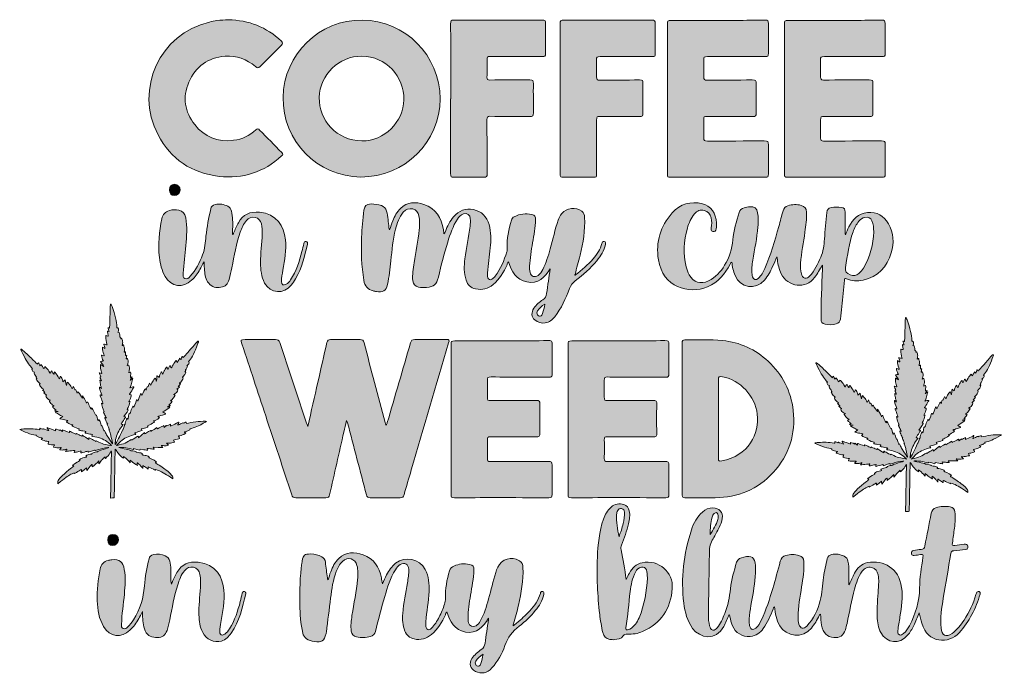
# Model space of a CAD drawing. Extents: x 560 to 1440, y -1293 to -707.
import ezdxf

# ---------------------------------------------------------------- set-up
doc = ezdxf.new("R2010")
doc.units = 0
doc.header["$MEASUREMENT"] = 0
doc.layers.add('katman 1', color=7, linetype='Continuous')

# ---------------------------------------------------------------- blocks, each defined once
blk = doc.blocks.new('block 3')
at = {"layer": 'katman 1', "true_color": 0x010101}
h = blk.add_hatch(color=18, dxfattribs=at)
h.dxf.hatch_style = 2
edge = h.paths.add_edge_path()
edge.add_spline(control_points=[(747.27, -706.92), (765.59, -706.94), (781.26, -713.55), (794.69, -725.85), (796.15, -727.19), (796.07, -728.16), (794.74, -729.48), (788.36, -735.8), (781.99, -742.13), (775.7, -748.54), (774.19, -750.08), (773.1, -750.12), (771.46, -748.73), (763.63, -742.15), (754.58, -738.69), (744.32, -739.47), (728.85, -740.65), (717.92, -748.76), (711.78, -762.8), (705.85, -776.33), (708.14, -789.25), (717.1, -800.73), (725.86, -811.95), (737.67, -816.49), (751.84, -814.71), (759.5, -813.74), (766.21, -810.63), (771.9, -805.42), (773.18, -804.24), (774.05, -804.36), (775.22, -805.57), (781.79, -812.29), (788.4, -818.98), (795.04, -825.63), (796.26, -826.85), (796.07, -827.58), (794.87, -828.68), (778.97, -843.31), (760.23, -849.6), (738.85, -847.02), (714.36, -844.06), (695.64, -831.8), (684.21, -809.81), (662.8, -768.64), (685.77, -719.48), (730.18, -708.86), (732.43, -708.32), (734.71, -707.93), (736.99, -707.59), (740.4, -707.09), (743.83, -706.91), (747.27, -706.92)], knot_values=[0, 0, 0, 0, 1, 1, 1, 2, 2, 2, 3, 3, 3, 4, 4, 4, 5, 5, 5, 6, 6, 6, 7, 7, 7, 8, 8, 8, 9, 9, 9, 10, 10, 10, 11, 11, 11, 12, 12, 12, 13, 13, 13, 14, 14, 14, 15, 15, 15, 16, 16, 16, 17, 17, 17, 17], degree=3, periodic=1)
h = blk.add_hatch(color=18, dxfattribs=at)
h.dxf.hatch_style = 2
edge = h.paths.add_edge_path()
edge.add_spline(control_points=[(936.86, -777.49), (936.85, -816.35), (905.18, -847.77), (865.88, -847.61), (826.94, -847.45), (795.53, -815.23), (796.21, -776.27), (796.88, -737.68), (828.55, -706.7), (867.2, -707.02), (905.37, -707.33), (936.86, -738.94), (936.86, -777.49)], knot_values=[0, 0, 0, 0, 1, 1, 1, 2, 2, 2, 3, 3, 3, 4, 4, 4, 4], degree=3, periodic=1)
edge = h.paths.add_edge_path()
edge.add_spline(control_points=[(866.89, -739.41), (846.1, -739.3), (829.06, -756.08), (828.59, -776.44), (828.12, -796.55), (844.2, -815.15), (866.77, -815.31), (886.78, -815.46), (904.08, -798.17), (904.48, -778.45), (904.91, -757.56), (888.05, -739.57), (866.89, -739.41)], knot_values=[0, 0, 0, 0, 1, 1, 1, 2, 2, 2, 3, 3, 3, 4, 4, 4, 4], degree=3, periodic=1)
h = blk.add_hatch(color=18, dxfattribs=at)
h.dxf.hatch_style = 2
edge = h.paths.add_edge_path()
edge.add_spline(control_points=[(946.4, -777.58), (946.4, -762.98), (946.42, -748.38), (946.4, -733.78), (946.38, -726.07), (946.3, -718.35), (946.27, -710.63), (946.25, -707.54), (946.58, -707.22), (949.57, -707.22), (975.75, -707.22), (1001.93, -707.22), (1028.1, -707.22), (1031.17, -707.22), (1031.29, -707.34), (1031.29, -710.43), (1031.29, -719.34), (1031.23, -728.25), (1031.32, -737.17), (1031.35, -739.24), (1030.56, -739.84), (1028.61, -739.83), (1012.96, -739.74), (997.31, -739.72), (981.66, -739.68), (979.47, -739.67), (978.81, -740.19), (978.86, -742.34), (979, -747.67), (979.08, -753), (978.83, -758.33), (978.75, -760.15), (979.51, -760.76), (981.33, -760.75), (993.26, -760.69), (1005.19, -760.72), (1017.12, -760.72), (1020.19, -760.72), (1020.37, -760.98), (1020.36, -764.13), (1020.34, -772.83), (1020.36, -781.53), (1020.4, -790.23), (1020.42, -793.03), (1019.93, -793.46), (1017.1, -793.44), (1005.24, -793.35), (993.39, -793.36), (981.53, -793.28), (979.48, -793.26), (978.82, -794.25), (978.83, -796.12), (978.87, -800.33), (978.83, -804.54), (978.85, -808.75), (978.89, -820.61), (978.94, -832.46), (978.98, -844.32), (978.99, -847.48), (978.62, -847.85), (975.53, -847.85), (966.89, -847.85), (958.26, -847.85), (949.63, -847.85), (946.55, -847.85), (946.27, -847.57), (946.27, -844.51), (946.26, -822.2), (946.26, -799.89), (946.26, -777.58), (946.31, -777.58), (946.36, -777.58), (946.4, -777.58)], knot_values=[0, 0, 0, 0, 1, 1, 1, 2, 2, 2, 3, 3, 3, 4, 4, 4, 5, 5, 5, 6, 6, 6, 7, 7, 7, 8, 8, 8, 9, 9, 9, 10, 10, 10, 11, 11, 11, 12, 12, 12, 13, 13, 13, 14, 14, 14, 15, 15, 15, 16, 16, 16, 17, 17, 17, 18, 18, 18, 19, 19, 19, 20, 20, 20, 21, 21, 21, 22, 22, 22, 23, 23, 23, 24, 24, 24, 24], degree=3, periodic=1)
h = blk.add_hatch(color=18, dxfattribs=at)
h.dxf.hatch_style = 2
edge = h.paths.add_edge_path()
edge.add_spline(control_points=[(1044.41, -777.51), (1044.41, -755.25), (1044.41, -733), (1044.42, -710.75), (1044.42, -707.44), (1044.76, -707.14), (1047.97, -707.14), (1073.95, -707.16), (1099.92, -707.16), (1125.89, -707.14), (1129.18, -707.14), (1129.51, -707.42), (1129.51, -710.68), (1129.51, -719.39), (1129.51, -728.09), (1129.51, -736.79), (1129.51, -739.59), (1129.3, -739.8), (1126.54, -739.8), (1111.09, -739.8), (1095.65, -739.8), (1080.21, -739.8), (1077.11, -739.8), (1076.94, -740.05), (1076.98, -743.17), (1077.04, -748.07), (1077, -752.98), (1076.99, -757.88), (1076.99, -760.45), (1077.38, -760.86), (1079.86, -760.85), (1091.72, -760.81), (1103.58, -760.76), (1115.44, -760.72), (1118.27, -760.71), (1118.48, -760.93), (1118.48, -763.66), (1118.49, -772.58), (1118.49, -781.49), (1118.48, -790.41), (1118.48, -793.1), (1118.14, -793.45), (1115.5, -793.44), (1103.78, -793.39), (1092.06, -793.34), (1080.34, -793.3), (1077.19, -793.29), (1077, -793.5), (1077, -796.62), (1076.99, -812.63), (1077, -828.63), (1076.99, -844.64), (1076.99, -847.71), (1076.86, -847.85), (1073.8, -847.85), (1065.03, -847.85), (1056.26, -847.85), (1047.48, -847.85), (1044.66, -847.84), (1044.42, -847.59), (1044.42, -844.68), (1044.41, -822.29), (1044.41, -799.9), (1044.41, -777.51)], knot_values=[0, 0, 0, 0, 1, 1, 1, 2, 2, 2, 3, 3, 3, 4, 4, 4, 5, 5, 5, 6, 6, 6, 7, 7, 7, 8, 8, 8, 9, 9, 9, 10, 10, 10, 11, 11, 11, 12, 12, 12, 13, 13, 13, 14, 14, 14, 15, 15, 15, 16, 16, 16, 17, 17, 17, 18, 18, 18, 19, 19, 19, 20, 20, 20, 21, 21, 21, 21], degree=3, periodic=1)
h = blk.add_hatch(color=18, dxfattribs=at)
h.dxf.hatch_style = 2
edge = h.paths.add_edge_path()
edge.add_spline(control_points=[(1140.46, -777.62), (1140.46, -755.37), (1140.46, -733.11), (1140.46, -710.86), (1140.46, -707.64), (1140.6, -707.51), (1143.74, -707.5), (1163.04, -707.45), (1182.35, -707.41), (1201.65, -707.35), (1210.42, -707.33), (1219.19, -707.26), (1227.96, -707.22), (1230.55, -707.21), (1230.88, -707.54), (1230.88, -710.1), (1230.89, -719.01), (1230.89, -727.91), (1230.88, -736.82), (1230.88, -739.55), (1230.62, -739.8), (1227.86, -739.8), (1210.66, -739.8), (1193.46, -739.8), (1176.26, -739.8), (1173.23, -739.8), (1172.98, -739.99), (1173.05, -743), (1173.18, -747.91), (1173.19, -752.81), (1173.05, -757.72), (1172.98, -760.55), (1173.34, -760.86), (1176.16, -760.85), (1189.57, -760.81), (1202.97, -760.76), (1216.37, -760.72), (1219.68, -760.71), (1219.99, -760.98), (1219.92, -764.32), (1219.76, -772.88), (1219.73, -781.43), (1219.92, -789.99), (1219.99, -793.11), (1219.61, -793.44), (1216.41, -793.43), (1203.08, -793.39), (1189.74, -793.34), (1176.41, -793.3), (1173.19, -793.29), (1172.99, -793.44), (1173.05, -796.56), (1173.16, -801.75), (1173.19, -806.93), (1173.06, -812.12), (1172.97, -815.19), (1173.28, -815.42), (1176.43, -815.41), (1193.35, -815.39), (1210.27, -815.36), (1227.18, -815.34), (1230.78, -815.34), (1230.89, -815.44), (1230.89, -818.95), (1230.89, -827.58), (1230.89, -836.21), (1230.88, -844.84), (1230.88, -847.55), (1230.59, -847.85), (1227.88, -847.85), (1199.73, -847.85), (1171.58, -847.85), (1143.43, -847.85), (1140.76, -847.85), (1140.46, -847.54), (1140.46, -844.8), (1140.46, -822.4), (1140.46, -800.01), (1140.46, -777.62)], knot_values=[0, 0, 0, 0, 1, 1, 1, 2, 2, 2, 3, 3, 3, 4, 4, 4, 5, 5, 5, 6, 6, 6, 7, 7, 7, 8, 8, 8, 9, 9, 9, 10, 10, 10, 11, 11, 11, 12, 12, 12, 13, 13, 13, 14, 14, 14, 15, 15, 15, 16, 16, 16, 17, 17, 17, 18, 18, 18, 19, 19, 19, 20, 20, 20, 21, 21, 21, 22, 22, 22, 23, 23, 23, 24, 24, 24, 25, 25, 25, 26, 26, 26, 26], degree=3, periodic=1)
h = blk.add_hatch(color=18, dxfattribs=at)
h.dxf.hatch_style = 2
edge = h.paths.add_edge_path()
edge.add_spline(control_points=[(1245.21, -777.6), (1245.21, -755.35), (1245.21, -733.1), (1245.21, -710.85), (1245.21, -707.5), (1245.21, -707.51), (1248.64, -707.5), (1268.43, -707.46), (1288.22, -707.42), (1308.01, -707.35), (1316.15, -707.33), (1324.29, -707.24), (1332.43, -707.17), (1334.97, -707.14), (1335.42, -707.58), (1335.43, -710.23), (1335.44, -719.14), (1335.45, -728.05), (1335.46, -736.97), (1335.47, -739.37), (1335.04, -739.79), (1332.41, -739.79), (1315.29, -739.8), (1298.16, -739.8), (1281.04, -739.8), (1277.67, -739.8), (1277.64, -739.84), (1277.64, -743.21), (1277.65, -748.19), (1277.69, -753.17), (1277.62, -758.15), (1277.59, -759.96), (1278.05, -760.79), (1280.09, -760.78), (1293.78, -760.7), (1307.47, -760.73), (1321.15, -760.72), (1324.43, -760.72), (1324.54, -760.84), (1324.54, -764.2), (1324.55, -772.76), (1324.55, -781.32), (1324.54, -789.88), (1324.54, -793.27), (1324.37, -793.45), (1320.99, -793.44), (1307.73, -793.39), (1294.47, -793.34), (1281.2, -793.3), (1277.8, -793.29), (1277.64, -793.47), (1277.64, -796.84), (1277.65, -802.18), (1277.71, -807.51), (1277.61, -812.84), (1277.58, -814.83), (1278.46, -815.42), (1280.27, -815.41), (1297.6, -815.37), (1314.94, -815.36), (1332.27, -815.34), (1335.36, -815.34), (1335.43, -815.42), (1335.43, -818.57), (1335.43, -827.48), (1335.38, -836.4), (1335.46, -845.31), (1335.48, -847.26), (1334.79, -847.88), (1332.89, -847.87), (1304.53, -847.84), (1276.18, -847.83), (1247.82, -847.88), (1245.77, -847.89), (1245.17, -847.19), (1245.17, -845.19), (1245.23, -822.66), (1245.21, -800.13), (1245.21, -777.6)], knot_values=[0, 0, 0, 0, 1, 1, 1, 2, 2, 2, 3, 3, 3, 4, 4, 4, 5, 5, 5, 6, 6, 6, 7, 7, 7, 8, 8, 8, 9, 9, 9, 10, 10, 10, 11, 11, 11, 12, 12, 12, 13, 13, 13, 14, 14, 14, 15, 15, 15, 16, 16, 16, 17, 17, 17, 18, 18, 18, 19, 19, 19, 20, 20, 20, 21, 21, 21, 22, 22, 22, 23, 23, 23, 24, 24, 24, 25, 25, 25, 26, 26, 26, 26], degree=3, periodic=1)
h = blk.add_hatch(color=18, dxfattribs=at)
h.dxf.hatch_style = 2
edge = h.paths.add_edge_path()
edge.add_spline(control_points=[(694.5, -859.24), (694.53, -856.06), (696.3, -854.11), (699.11, -854.17), (701.95, -854.23), (704.04, -856.47), (703.98, -859.37), (703.92, -862.1), (701.63, -864.18), (698.66, -864.2), (696.05, -864.22), (694.48, -862.35), (694.5, -859.24)], knot_values=[0, 0, 0, 0, 1, 1, 1, 2, 2, 2, 3, 3, 3, 4, 4, 4, 4], degree=3, periodic=1)
h = blk.add_hatch(color=18, dxfattribs=at)
h.dxf.hatch_style = 2
edge = h.paths.add_edge_path()
edge.add_spline(control_points=[(1058.07, -935.31), (1063.64, -930.82), (1069.25, -926.38), (1073.94, -920.92), (1077.45, -916.84), (1080.2, -912.32), (1081.85, -907.18), (1082.16, -906.2), (1082.35, -904.91), (1083.84, -905.3), (1085.28, -905.67), (1085.19, -906.8), (1084.96, -908.01), (1083.87, -913.64), (1080.77, -918.2), (1077.27, -922.53), (1071.67, -929.46), (1064.89, -935.12), (1057.9, -940.55), (1055.48, -942.43), (1053.84, -944.7), (1052.76, -947.54), (1049.36, -956.46), (1045.52, -965.16), (1039.48, -972.69), (1037.28, -975.44), (1034.67, -977.62), (1031.07, -978.19), (1027.56, -978.75), (1024.35, -977.87), (1021.66, -975.57), (1018.56, -972.91), (1018.3, -968.89), (1020.85, -965.13), (1022.98, -962), (1025.85, -959.63), (1028.9, -957.48), (1030.85, -956.1), (1031.96, -954.39), (1032.29, -951.98), (1033.31, -944.62), (1034.46, -937.29), (1035.37, -929.73), (1030.51, -937.44), (1024.8, -943.58), (1014.6, -941.62), (1004.72, -939.74), (1001.06, -932.1), (998.21, -923.62), (997.28, -924.26), (997.16, -925.3), (996.8, -926.14), (993.9, -932.93), (990.07, -939.04), (984.38, -943.88), (979.79, -947.77), (974.57, -949.09), (968.7, -947.84), (964.31, -946.9), (961.55, -944.12), (960.15, -939.98), (958.04, -933.72), (958.23, -927.29), (959.02, -920.84), (960.23, -911.02), (962.52, -901.38), (963.69, -891.57), (963.96, -889.32), (964.04, -887.08), (963.92, -884.84), (963.73, -881.38), (961.06, -879.61), (957.76, -880.68), (955.28, -881.48), (953.64, -883.28), (952.31, -885.39), (948.3, -891.73), (945.93, -898.76), (943.66, -905.82), (940.34, -916.16), (937.85, -926.73), (935.29, -937.27), (933.63, -944.1), (931.62, -945.9), (924.54, -946.54), (922.15, -946.76), (919.77, -946.75), (917.44, -946.13), (914.14, -945.26), (912.86, -943.8), (912.45, -940.46), (911.79, -935.03), (912.72, -929.7), (913.52, -924.37), (915.01, -914.53), (917.33, -904.83), (918.18, -894.9), (918.54, -890.69), (918.74, -886.5), (917.75, -882.34), (917.04, -879.37), (915.74, -876.93), (912.44, -876.25), (909.06, -875.55), (906.22, -876.5), (903.91, -879.08), (899.99, -883.47), (898.34, -888.89), (896.94, -894.41), (894.59, -903.68), (893.83, -913.2), (892.7, -922.66), (891.85, -929.76), (891.34, -936.91), (889.74, -943.89), (888.43, -949.58), (885.53, -951.35), (879.75, -950.27), (878.79, -950.09), (877.84, -949.84), (876.89, -949.6), (871.96, -948.32), (869.41, -945.33), (868.53, -940.1), (866.37, -927.29), (866.18, -914.43), (866.54, -901.52), (866.76, -893.45), (867.49, -885.42), (868.65, -877.43), (869.27, -873.14), (870.65, -871.94), (874.99, -871.78), (878.19, -871.67), (881.26, -872.35), (884.28, -873.27), (886.76, -874.03), (888.29, -875.7), (888.93, -878.24), (890.15, -883.09), (890.51, -888.05), (891.05, -893), (891.12, -893.59), (890.89, -894.27), (891.59, -894.94), (892.56, -892.19), (893.45, -889.52), (894.45, -886.9), (896.03, -882.73), (898.16, -878.87), (901.4, -875.76), (907.57, -869.85), (914.86, -869.63), (922.37, -872.19), (933.09, -875.85), (938.18, -884.1), (939.86, -894.85), (940.04, -896.02), (940.16, -897.21), (940.33, -898.56), (941.23, -898.04), (941.28, -897.18), (941.55, -896.48), (943.4, -891.69), (945.63, -887.11), (949, -883.17), (953.67, -877.71), (959.57, -875.32), (966.64, -876.75), (974.08, -878.25), (978.59, -883.14), (980.7, -890.27), (982.73, -897.12), (982.49, -904.12), (981.79, -911.13), (981.04, -918.59), (979.73, -925.99), (979.31, -933.49), (979.23, -934.96), (979.11, -936.45), (979.64, -937.86), (980.28, -939.57), (981.57, -940.04), (983.16, -939.14), (984.33, -938.47), (985.27, -937.53), (986.08, -936.45), (991.05, -929.88), (994.24, -922.45), (996.63, -914.65), (996.93, -913.66), (996.97, -912.56), (996.91, -911.52), (996.45, -902.84), (998.19, -894.51), (1000.72, -886.3), (1001.15, -884.91), (1001.98, -883.8), (1003.31, -883.13), (1008.33, -880.62), (1013.57, -879.88), (1019.02, -881.31), (1021.72, -882.02), (1022.42, -882.98), (1022.36, -885.86), (1022.2, -892.82), (1020.9, -899.65), (1019.71, -906.49), (1018.49, -913.47), (1017.52, -920.47), (1017.04, -927.54), (1016.92, -929.37), (1017.03, -931.2), (1017.44, -932.98), (1018.31, -936.74), (1021.45, -937.95), (1024.66, -935.81), (1026.6, -934.52), (1027.76, -932.6), (1028.77, -930.58), (1031.77, -924.61), (1033.66, -918.24), (1035.52, -911.86), (1038.01, -903.33), (1039.65, -894.57), (1042.67, -886.19), (1043.43, -884.07), (1044.33, -882.02), (1045.8, -880.29), (1050.01, -875.33), (1058.52, -874.35), (1063.82, -878.2), (1065.7, -879.57), (1066.15, -881.59), (1066.25, -883.76), (1066.79, -895.29), (1064.97, -906.55), (1062.26, -917.69), (1060.85, -923.47), (1059.23, -929.19), (1057.71, -934.94), (1057.42, -935.09), (1057.37, -935.42), (1057.53, -935.58), (1057.79, -935.82), (1057.89, -935.42), (1058.07, -935.31)], knot_values=[0, 0, 0, 0, 1, 1, 1, 2, 2, 2, 3, 3, 3, 4, 4, 4, 5, 5, 5, 6, 6, 6, 7, 7, 7, 8, 8, 8, 9, 9, 9, 10, 10, 10, 11, 11, 11, 12, 12, 12, 13, 13, 13, 14, 14, 14, 15, 15, 15, 16, 16, 16, 17, 17, 17, 18, 18, 18, 19, 19, 19, 20, 20, 20, 21, 21, 21, 22, 22, 22, 23, 23, 23, 24, 24, 24, 25, 25, 25, 26, 26, 26, 27, 27, 27, 28, 28, 28, 29, 29, 29, 30, 30, 30, 31, 31, 31, 32, 32, 32, 33, 33, 33, 34, 34, 34, 35, 35, 35, 36, 36, 36, 37, 37, 37, 38, 38, 38, 39, 39, 39, 40, 40, 40, 41, 41, 41, 42, 42, 42, 43, 43, 43, 44, 44, 44, 45, 45, 45, 46, 46, 46, 47, 47, 47, 48, 48, 48, 49, 49, 49, 50, 50, 50, 51, 51, 51, 52, 52, 52, 53, 53, 53, 54, 54, 54, 55, 55, 55, 56, 56, 56, 57, 57, 57, 58, 58, 58, 59, 59, 59, 60, 60, 60, 61, 61, 61, 62, 62, 62, 63, 63, 63, 64, 64, 64, 65, 65, 65, 66, 66, 66, 67, 67, 67, 68, 68, 68, 69, 69, 69, 70, 70, 70, 71, 71, 71, 72, 72, 72, 73, 73, 73, 74, 74, 74, 75, 75, 75, 76, 76, 76, 77, 77, 77, 78, 78, 78, 79, 79, 79, 80, 80, 80, 81, 81, 81, 82, 82, 82, 82], degree=3, periodic=1)
edge = h.paths.add_edge_path()
edge.add_spline(control_points=[(1030.52, -961.49), (1027.86, -963.23), (1025.78, -965.05), (1024.2, -967.37), (1023.39, -968.56), (1023.38, -969.86), (1024.14, -971.11), (1024.65, -971.96), (1025.48, -972.33), (1026.45, -972.26), (1027.94, -972.15), (1028.3, -970.92), (1028.66, -969.8), (1029.5, -967.22), (1030.2, -964.61), (1030.52, -961.49)], knot_values=[0, 0, 0, 0, 1, 1, 1, 2, 2, 2, 3, 3, 3, 4, 4, 4, 5, 5, 5, 5], degree=3, periodic=1)
h = blk.add_hatch(color=18, dxfattribs=at)
h.dxf.hatch_style = 2
edge = h.paths.add_edge_path()
edge.add_spline(control_points=[(1299.9, -899.42), (1300.94, -897), (1301.86, -894.62), (1302.96, -892.33), (1306.36, -885.29), (1311.46, -880.27), (1319.58, -879.41), (1328.03, -878.51), (1334.27, -882.33), (1338.43, -889.45), (1343.25, -897.69), (1343.45, -906.59), (1340.82, -915.49), (1337.06, -928.27), (1329.1, -936.99), (1315.66, -939.89), (1310.61, -940.98), (1305.61, -940.86), (1300.81, -938.76), (1299.43, -938.15), (1299.09, -938.43), (1298.96, -939.84), (1298.23, -947.8), (1297.48, -955.76), (1296.67, -963.71), (1296.3, -967.41), (1295.79, -971.09), (1295.36, -974.78), (1295.08, -977.14), (1293.82, -978.58), (1291.49, -979.16), (1288.23, -979.96), (1284.99, -980.18), (1281.71, -979.33), (1278.79, -978.57), (1278.15, -977.8), (1278.14, -974.8), (1278.06, -959.93), (1278.58, -945.07), (1279.35, -930.22), (1279.41, -929), (1279.35, -927.78), (1279.21, -926.52), (1277.1, -930.34), (1274.8, -933.95), (1272.31, -937.48), (1264.63, -948.34), (1248.06, -946.2), (1242.29, -934.25), (1240.37, -930.27), (1239.49, -926.05), (1238.97, -921.72), (1238.87, -920.88), (1238.83, -920.04), (1238.34, -919.02), (1237.09, -922.03), (1235.94, -924.9), (1234.71, -927.73), (1232.8, -932.11), (1230.57, -936.3), (1227.41, -939.95), (1219.38, -949.2), (1205.74, -947.04), (1200.99, -935.78), (1199.37, -931.93), (1198.68, -927.87), (1198.05, -923.74), (1197.03, -924.02), (1196.94, -924.96), (1196.58, -925.65), (1191.99, -934.55), (1185.86, -942), (1176.41, -945.95), (1159.5, -953.02), (1136.3, -946.35), (1132.38, -921.64), (1129.87, -905.86), (1134.08, -891.72), (1144.72, -879.78), (1151.97, -871.64), (1161.23, -869.01), (1171.82, -871.56), (1179.03, -873.3), (1184.14, -880.35), (1184.41, -888.57), (1184.47, -890.4), (1184.44, -892.23), (1184.04, -894.02), (1183.68, -895.59), (1182.99, -896.85), (1181.04, -896.42), (1179.12, -896), (1179.46, -894.52), (1179.69, -893.22), (1180.23, -890.22), (1180.37, -887.25), (1179.62, -884.27), (1178.77, -880.89), (1176.88, -878.36), (1173.44, -877.48), (1170, -876.6), (1167.11, -877.86), (1164.79, -880.49), (1161.45, -884.25), (1159.66, -888.77), (1158.35, -893.55), (1155.23, -904.96), (1154.36, -916.44), (1157.2, -928.04), (1157.8, -930.5), (1158.75, -932.84), (1159.94, -935.06), (1163.68, -941.97), (1170.07, -944.06), (1177.22, -940.68), (1183.61, -937.66), (1187.97, -932.51), (1191.65, -926.68), (1196.05, -919.72), (1198.28, -912.15), (1199, -903.94), (1199.74, -895.54), (1202.33, -887.48), (1204.68, -879.41), (1205.31, -877.24), (1206.91, -875.91), (1209.05, -875.22), (1210.79, -874.65), (1212.59, -874.34), (1214.4, -874.19), (1218.44, -873.86), (1220.62, -875.57), (1221.27, -879.59), (1221.94, -883.78), (1221.79, -887.98), (1221.47, -892.19), (1220.7, -902.27), (1218.48, -912.14), (1216.87, -922.1), (1216.19, -926.32), (1215.72, -930.57), (1216.21, -934.86), (1216.29, -935.56), (1216.4, -936.26), (1216.61, -936.92), (1217.43, -939.49), (1219.87, -940.19), (1221.86, -938.37), (1224.5, -935.96), (1226.13, -932.84), (1227.56, -929.63), (1232.97, -917.44), (1236.61, -904.64), (1240.2, -891.84), (1241.51, -887.19), (1242.77, -882.53), (1243.99, -877.85), (1244.59, -875.54), (1245.91, -874.09), (1248.22, -873.38), (1252.21, -872.15), (1256.19, -871.87), (1260.23, -873.01), (1263.73, -874.01), (1264.91, -875.5), (1265.07, -879.17), (1265.32, -885.16), (1264.5, -891.06), (1263.62, -896.96), (1262.22, -906.24), (1260.4, -915.47), (1259.76, -924.86), (1259.55, -928.04), (1259.73, -931.17), (1260.46, -934.26), (1260.88, -936.01), (1261.61, -937.66), (1263.55, -938.18), (1265.35, -938.65), (1266.6, -937.51), (1267.73, -936.34), (1272.39, -931.49), (1275.06, -925.5), (1277.79, -919.48), (1280.16, -914.23), (1280.65, -908.73), (1281.07, -903.12), (1281.66, -895.22), (1282.51, -887.34), (1283.3, -879.46), (1283.62, -876.3), (1284.23, -875.72), (1287.36, -875.03), (1290.27, -874.4), (1293.19, -874.28), (1296.14, -874.8), (1298.99, -875.3), (1299.65, -876.08), (1299.63, -879.01), (1299.58, -885.32), (1299.57, -891.64), (1299.56, -897.96), (1299.56, -898.41), (1299.39, -898.91), (1299.9, -899.42)], knot_values=[0, 0, 0, 0, 1, 1, 1, 2, 2, 2, 3, 3, 3, 4, 4, 4, 5, 5, 5, 6, 6, 6, 7, 7, 7, 8, 8, 8, 9, 9, 9, 10, 10, 10, 11, 11, 11, 12, 12, 12, 13, 13, 13, 14, 14, 14, 15, 15, 15, 16, 16, 16, 17, 17, 17, 18, 18, 18, 19, 19, 19, 20, 20, 20, 21, 21, 21, 22, 22, 22, 23, 23, 23, 24, 24, 24, 25, 25, 25, 26, 26, 26, 27, 27, 27, 28, 28, 28, 29, 29, 29, 30, 30, 30, 31, 31, 31, 32, 32, 32, 33, 33, 33, 34, 34, 34, 35, 35, 35, 36, 36, 36, 37, 37, 37, 38, 38, 38, 39, 39, 39, 40, 40, 40, 41, 41, 41, 42, 42, 42, 43, 43, 43, 44, 44, 44, 45, 45, 45, 46, 46, 46, 47, 47, 47, 48, 48, 48, 49, 49, 49, 50, 50, 50, 51, 51, 51, 52, 52, 52, 53, 53, 53, 54, 54, 54, 55, 55, 55, 56, 56, 56, 57, 57, 57, 58, 58, 58, 59, 59, 59, 60, 60, 60, 61, 61, 61, 62, 62, 62, 63, 63, 63, 64, 64, 64, 65, 65, 65, 66, 66, 66, 67, 67, 67, 68, 68, 68, 68], degree=3, periodic=1)
edge = h.paths.add_edge_path()
edge.add_spline(control_points=[(1325.3, -896.59), (1325.04, -893.31), (1325.05, -889.99), (1323.63, -886.92), (1322.32, -884.09), (1320.36, -883.11), (1317.32, -883.79), (1315.13, -884.28), (1313.34, -885.46), (1311.92, -887.19), (1309.58, -890.04), (1307.99, -893.29), (1306.74, -896.73), (1302.98, -907), (1301.73, -917.8), (1300.07, -928.5), (1299.48, -932.25), (1300.57, -933.9), (1304.12, -935.25), (1307.01, -936.35), (1309.61, -935.82), (1311.98, -933.92), (1313.64, -932.58), (1314.86, -930.87), (1315.99, -929.1), (1322.33, -919.18), (1324.59, -908.11), (1325.3, -896.59)], knot_values=[0, 0, 0, 0, 1, 1, 1, 2, 2, 2, 3, 3, 3, 4, 4, 4, 5, 5, 5, 6, 6, 6, 7, 7, 7, 8, 8, 8, 9, 9, 9, 9], degree=3, periodic=1)
h = blk.add_hatch(color=18, dxfattribs=at)
h.dxf.hatch_style = 2
edge = h.paths.add_edge_path()
edge.add_spline(control_points=[(725.4, -923.62), (723.96, -926.23), (722.8, -928.29), (721.68, -930.36), (719.74, -933.98), (717.26, -937.16), (714.33, -940.04), (706.69, -947.54), (695.87, -946.04), (690.58, -936.69), (687.59, -931.42), (686.13, -925.68), (685.46, -919.72), (684.13, -908.02), (685.31, -896.47), (687.61, -885), (688.37, -881.19), (690.66, -878.65), (694.5, -877.58), (697.25, -876.81), (700.01, -876.6), (702.81, -877.28), (706.57, -878.19), (708.38, -880.2), (709.03, -884.02), (710.44, -892.34), (709.91, -900.67), (709.23, -908.99), (708.57, -917.24), (706.98, -925.39), (706.84, -933.69), (706.84, -933.76), (706.83, -933.83), (706.83, -933.9), (706.93, -935.6), (706.32, -937.79), (708.22, -938.63), (710.24, -939.52), (711.84, -937.86), (713.08, -936.48), (718.11, -930.88), (721.44, -924.28), (724.16, -917.32), (726.27, -911.93), (726.55, -906.26), (727.14, -900.62), (728, -892.38), (729.68, -884.28), (731.42, -876.19), (731.88, -874.06), (733.26, -872.78), (735.38, -872.31), (739.37, -871.43), (743.17, -872.01), (746.81, -873.81), (748.59, -874.69), (749.48, -876.2), (749.93, -878.06), (751.19, -883.37), (751.15, -888.76), (751.05, -894.17), (751.01, -895.84), (751.04, -897.52), (751.04, -899.22), (751.8, -899.2), (751.7, -898.36), (751.9, -897.87), (753.2, -894.7), (754.44, -891.51), (756.17, -888.53), (760.38, -881.23), (766.68, -878.35), (775.03, -879.14), (790.54, -880.6), (797.07, -891.56), (798.36, -903.73), (799.35, -913.01), (797.66, -922.02), (796.06, -931.07), (795.46, -934.45), (794.67, -937.81), (794.77, -941.27), (794.85, -944.28), (796.39, -945.11), (799.04, -943.63), (800.75, -942.68), (801.88, -941.17), (802.93, -939.59), (808.05, -931.89), (810.87, -923.28), (813.07, -914.41), (813.68, -911.96), (814.21, -909.5), (814.79, -907.04), (815.03, -906.01), (815.48, -905.16), (816.77, -905.4), (818.08, -905.64), (818.24, -906.63), (818, -907.66), (815.47, -918.35), (813.08, -929.11), (807.34, -938.7), (806.15, -940.68), (804.92, -942.65), (803.54, -944.49), (797.26, -952.9), (784.62, -951.86), (779.68, -942.57), (776.66, -936.88), (776.08, -930.68), (776.03, -924.41), (775.96, -915.78), (777.17, -907.21), (777.56, -898.59), (777.7, -895.56), (777.52, -892.56), (776.8, -889.62), (776.07, -886.63), (774.38, -884.41), (771.19, -883.74), (767.99, -883.08), (765.39, -884.19), (763.34, -886.64), (760.79, -889.69), (759.11, -893.21), (757.85, -896.96), (754.36, -907.35), (752.47, -918.11), (750.32, -928.82), (749.61, -932.39), (748.82, -935.94), (747.84, -939.45), (746.78, -943.27), (744.61, -945.73), (740.61, -946.4), (736.3, -947.12), (732.52, -946.22), (729.58, -942.8), (726.75, -939.52), (726.33, -935.44), (725.9, -931.39), (725.66, -929.03), (725.59, -926.65), (725.4, -923.62)], knot_values=[0, 0, 0, 0, 1, 1, 1, 2, 2, 2, 3, 3, 3, 4, 4, 4, 5, 5, 5, 6, 6, 6, 7, 7, 7, 8, 8, 8, 9, 9, 9, 10, 10, 10, 11, 11, 11, 12, 12, 12, 13, 13, 13, 14, 14, 14, 15, 15, 15, 16, 16, 16, 17, 17, 17, 18, 18, 18, 19, 19, 19, 20, 20, 20, 21, 21, 21, 22, 22, 22, 23, 23, 23, 24, 24, 24, 25, 25, 25, 26, 26, 26, 27, 27, 27, 28, 28, 28, 29, 29, 29, 30, 30, 30, 31, 31, 31, 32, 32, 32, 33, 33, 33, 34, 34, 34, 35, 35, 35, 36, 36, 36, 37, 37, 37, 38, 38, 38, 39, 39, 39, 40, 40, 40, 41, 41, 41, 42, 42, 42, 43, 43, 43, 44, 44, 44, 45, 45, 45, 46, 46, 46, 47, 47, 47, 48, 48, 48, 48], degree=3, periodic=1)
h = blk.add_hatch(color=18, dxfattribs=at)
h.dxf.hatch_style = 2
edge = h.paths.add_edge_path()
edge.add_spline(control_points=[(818.39, -1070.97), (821.47, -1057.43), (824.44, -1044.41), (827.39, -1031.38), (830.08, -1019.5), (832.79, -1007.62), (835.41, -995.72), (835.85, -993.74), (836.88, -993.14), (838.8, -993.15), (847.57, -993.21), (856.35, -993.22), (865.12, -993.15), (867.24, -993.13), (868.22, -993.95), (868.76, -996.02), (875.01, -1019.85), (881.34, -1043.66), (887.65, -1067.47), (887.84, -1068.2), (888.09, -1068.91), (888.37, -1069.82), (889.25, -1069.15), (889.33, -1068.3), (889.55, -1067.57), (896.48, -1043.79), (903.43, -1020.02), (910.3, -996.22), (910.93, -994.03), (911.92, -993.12), (914.24, -993.14), (923.57, -993.23), (932.91, -993.17), (942.24, -993.18), (945.16, -993.18), (945.31, -993.36), (944.48, -996.19), (933.34, -1034.11), (922.19, -1072.03), (911.04, -1109.95), (908.87, -1117.34), (906.66, -1124.71), (904.59, -1132.12), (904.04, -1134.09), (903.05, -1134.83), (901.02, -1134.82), (892.11, -1134.75), (883.2, -1134.74), (874.28, -1134.82), (872.32, -1134.84), (871.35, -1134.14), (870.86, -1132.26), (865.25, -1110.73), (859.59, -1089.2), (853.95, -1067.67), (853.8, -1067.08), (853.76, -1066.44), (852.99, -1065.75), (852.17, -1069.29), (851.36, -1072.64), (850.6, -1076), (846.35, -1094.71), (842.09, -1113.42), (837.87, -1132.14), (837.45, -1134.01), (836.54, -1134.83), (834.54, -1134.82), (825.56, -1134.75), (816.58, -1134.73), (807.6, -1134.83), (805.55, -1134.85), (804.55, -1134.08), (803.93, -1132.21), (796.19, -1108.62), (788.42, -1085.04), (780.64, -1061.45), (773.57, -1040), (766.49, -1018.54), (759.39, -997.09), (758.07, -993.1), (758.01, -993.21), (762.14, -993.23), (771.26, -993.26), (780.39, -993.25), (789.51, -993.14), (791.61, -993.12), (792.65, -993.82), (793.31, -995.84), (801.26, -1019.9), (809.29, -1043.95), (817.3, -1068), (817.58, -1068.84), (817.91, -1069.67), (818.39, -1070.97)], knot_values=[0, 0, 0, 0, 1, 1, 1, 2, 2, 2, 3, 3, 3, 4, 4, 4, 5, 5, 5, 6, 6, 6, 7, 7, 7, 8, 8, 8, 9, 9, 9, 10, 10, 10, 11, 11, 11, 12, 12, 12, 13, 13, 13, 14, 14, 14, 15, 15, 15, 16, 16, 16, 17, 17, 17, 18, 18, 18, 19, 19, 19, 20, 20, 20, 21, 21, 21, 22, 22, 22, 23, 23, 23, 24, 24, 24, 25, 25, 25, 26, 26, 26, 27, 27, 27, 28, 28, 28, 29, 29, 29, 30, 30, 30, 31, 31, 31, 31], degree=3, periodic=1)
h = blk.add_hatch(color=18, dxfattribs=at)
h.dxf.hatch_style = 2
edge = h.paths.add_edge_path()
edge.add_spline(control_points=[(1153.8, -1064.08), (1153.8, -1044.28), (1153.8, -1024.48), (1153.79, -1004.68), (1153.79, -1001.74), (1153.69, -998.79), (1153.68, -995.85), (1153.68, -994.41), (1154.17, -993.47), (1155.9, -993.51), (1167.19, -993.74), (1178.49, -992.82), (1189.76, -993.97), (1205.5, -995.59), (1219.18, -1001.85), (1230.71, -1012.61), (1243.48, -1024.53), (1251.17, -1039.25), (1253.11, -1056.62), (1255.47, -1077.73), (1249.63, -1096.52), (1235.19, -1112.22), (1221.25, -1127.38), (1203.66, -1134.6), (1183.14, -1134.77), (1174.16, -1134.85), (1165.17, -1134.75), (1156.19, -1134.81), (1154.48, -1134.82), (1153.69, -1134.17), (1153.7, -1132.52), (1153.71, -1130.27), (1153.79, -1128.03), (1153.79, -1125.79), (1153.8, -1105.22), (1153.8, -1084.65), (1153.8, -1064.08)], knot_values=[0, 0, 0, 0, 1, 1, 1, 2, 2, 2, 3, 3, 3, 4, 4, 4, 5, 5, 5, 6, 6, 6, 7, 7, 7, 8, 8, 8, 9, 9, 9, 10, 10, 10, 11, 11, 11, 12, 12, 12, 12], degree=3, periodic=1)
edge = h.paths.add_edge_path()
edge.add_spline(control_points=[(1186.1, -1064.18), (1186.14, -1064.18), (1186.19, -1064.18), (1186.24, -1064.18), (1186.24, -1075.9), (1186.23, -1087.63), (1186.24, -1099.35), (1186.24, -1102.26), (1186.34, -1102.36), (1189.2, -1101.84), (1212.87, -1097.51), (1223.24, -1077.2), (1220.95, -1059.93), (1218.82, -1043.89), (1205.7, -1029.35), (1189.78, -1026.51), (1186.34, -1025.89), (1186.09, -1026.12), (1186.09, -1029.66), (1186.1, -1041.17), (1186.1, -1052.68), (1186.1, -1064.18)], knot_values=[0, 0, 0, 0, 1, 1, 1, 2, 2, 2, 3, 3, 3, 4, 4, 4, 5, 5, 5, 6, 6, 6, 7, 7, 7, 7], degree=3, periodic=1)
h = blk.add_hatch(color=18, dxfattribs=at)
h.dxf.hatch_style = 2
edge = h.paths.add_edge_path()
edge.add_spline(control_points=[(946.69, -1064.6), (946.69, -1042.35), (946.69, -1020.09), (946.69, -997.84), (946.69, -994.59), (946.85, -994.44), (950.15, -994.44), (967.49, -994.42), (984.82, -994.42), (1002.16, -994.36), (1012.54, -994.32), (1022.93, -994.18), (1033.31, -994.09), (1033.94, -994.09), (1034.57, -994.08), (1035.2, -994.11), (1036.43, -994.17), (1037.13, -994.69), (1037.13, -996.06), (1037.1, -1005.68), (1037.11, -1015.29), (1037.12, -1024.91), (1037.12, -1026.58), (1036.08, -1026.82), (1034.74, -1026.81), (1027.65, -1026.8), (1020.56, -1026.82), (1013.47, -1026.8), (1003.22, -1026.77), (992.98, -1026.71), (982.73, -1026.67), (979.46, -1026.66), (979.12, -1027.04), (979.27, -1030.32), (979.49, -1035.09), (979.47, -1039.85), (979.27, -1044.62), (979.15, -1047.56), (979.46, -1047.88), (982.44, -1047.87), (995.84, -1047.82), (1009.25, -1047.77), (1022.65, -1047.73), (1025.99, -1047.72), (1026.22, -1048.05), (1026.2, -1051.31), (1026.17, -1059.66), (1026.17, -1068.01), (1026.24, -1076.37), (1026.27, -1080.13), (1026.11, -1080.38), (1022.26, -1080.37), (1008.92, -1080.35), (995.58, -1080.33), (982.25, -1080.31), (979.5, -1080.3), (979.2, -1080.56), (979.28, -1083.31), (979.44, -1088.64), (979.46, -1093.97), (979.28, -1099.3), (979.19, -1102.06), (979.51, -1102.35), (982.2, -1102.35), (999.33, -1102.33), (1016.46, -1102.31), (1033.59, -1102.28), (1036.73, -1102.27), (1037.11, -1102.62), (1037.11, -1105.73), (1037.11, -1114.5), (1037.12, -1123.27), (1037.11, -1132.04), (1037.11, -1134.55), (1036.88, -1134.79), (1034.31, -1134.78), (1018.45, -1134.77), (1002.59, -1134.72), (986.72, -1134.72), (974.37, -1134.72), (962.02, -1134.77), (949.66, -1134.78), (946.92, -1134.79), (946.68, -1134.55), (946.69, -1131.76), (946.73, -1121.16), (946.8, -1110.56), (946.82, -1099.97), (946.84, -1088.18), (946.82, -1076.39), (946.82, -1064.6), (946.78, -1064.6), (946.73, -1064.6), (946.69, -1064.6)], knot_values=[0, 0, 0, 0, 1, 1, 1, 2, 2, 2, 3, 3, 3, 4, 4, 4, 5, 5, 5, 6, 6, 6, 7, 7, 7, 8, 8, 8, 9, 9, 9, 10, 10, 10, 11, 11, 11, 12, 12, 12, 13, 13, 13, 14, 14, 14, 15, 15, 15, 16, 16, 16, 17, 17, 17, 18, 18, 18, 19, 19, 19, 20, 20, 20, 21, 21, 21, 22, 22, 22, 23, 23, 23, 24, 24, 24, 25, 25, 25, 26, 26, 26, 27, 27, 27, 28, 28, 28, 29, 29, 29, 30, 30, 30, 31, 31, 31, 31], degree=3, periodic=1)
h = blk.add_hatch(color=18, dxfattribs=at)
h.dxf.hatch_style = 2
edge = h.paths.add_edge_path()
edge.add_spline(control_points=[(1051.44, -1064.64), (1051.44, -1042.39), (1051.43, -1020.15), (1051.44, -997.9), (1051.44, -994.56), (1051.55, -994.44), (1054.85, -994.44), (1072.05, -994.42), (1089.24, -994.42), (1106.44, -994.36), (1117.03, -994.32), (1127.62, -994.17), (1138.21, -994.1), (1141.39, -994.07), (1141.74, -994.48), (1141.73, -997.56), (1141.69, -1006.33), (1141.67, -1015.1), (1141.66, -1023.87), (1141.65, -1026.59), (1141.49, -1026.8), (1138.88, -1026.8), (1124.21, -1026.81), (1109.54, -1026.81), (1094.87, -1026.8), (1092.21, -1026.8), (1089.54, -1026.67), (1086.88, -1026.68), (1084.17, -1026.68), (1083.86, -1027.09), (1083.88, -1029.72), (1083.94, -1034.63), (1083.96, -1039.55), (1083.93, -1044.46), (1083.91, -1047.67), (1084.06, -1047.88), (1087.37, -1047.87), (1100.63, -1047.82), (1113.89, -1047.77), (1127.15, -1047.73), (1130.68, -1047.72), (1131.01, -1048.07), (1130.91, -1051.57), (1130.68, -1059.85), (1130.68, -1068.12), (1130.91, -1076.39), (1131.01, -1080.05), (1130.69, -1080.38), (1127.07, -1080.37), (1113.66, -1080.35), (1100.26, -1080.33), (1086.85, -1080.31), (1084, -1080.3), (1083.93, -1080.41), (1083.94, -1083.29), (1083.95, -1088.77), (1084.01, -1094.25), (1083.89, -1099.72), (1083.84, -1101.77), (1084.57, -1102.39), (1086.56, -1102.38), (1103.69, -1102.3), (1120.81, -1102.31), (1137.94, -1102.27), (1141.51, -1102.27), (1141.74, -1102.56), (1141.71, -1106.08), (1141.64, -1114.78), (1141.6, -1123.48), (1141.7, -1132.18), (1141.73, -1134.29), (1140.98, -1134.82), (1139.03, -1134.82), (1123.52, -1134.74), (1108.01, -1134.72), (1092.5, -1134.72), (1079.79, -1134.72), (1067.09, -1134.77), (1054.39, -1134.78), (1051.53, -1134.79), (1051.44, -1134.69), (1051.44, -1131.81), (1051.43, -1109.42), (1051.44, -1087.03), (1051.44, -1064.64)], knot_values=[0, 0, 0, 0, 1, 1, 1, 2, 2, 2, 3, 3, 3, 4, 4, 4, 5, 5, 5, 6, 6, 6, 7, 7, 7, 8, 8, 8, 9, 9, 9, 10, 10, 10, 11, 11, 11, 12, 12, 12, 13, 13, 13, 14, 14, 14, 15, 15, 15, 16, 16, 16, 17, 17, 17, 18, 18, 18, 19, 19, 19, 20, 20, 20, 21, 21, 21, 22, 22, 22, 23, 23, 23, 24, 24, 24, 25, 25, 25, 26, 26, 26, 27, 27, 27, 28, 28, 28, 28], degree=3, periodic=1)
h = blk.add_hatch(color=18, dxfattribs=at)
h.dxf.hatch_style = 2
edge = h.paths.add_edge_path()
edge.add_spline(control_points=[(1103.51, -1207.91), (1104.61, -1205.71), (1105.41, -1203.95), (1106.35, -1202.27), (1108.97, -1197.65), (1112.47, -1194.13), (1117.92, -1192.99), (1132.65, -1189.92), (1145.91, -1201.27), (1144.8, -1216.16), (1143.46, -1234.13), (1134.79, -1247.12), (1118.25, -1254.65), (1113.85, -1256.64), (1109.24, -1257.14), (1104.49, -1256.88), (1102.93, -1256.8), (1101.84, -1257.13), (1100.81, -1258.59), (1099.02, -1261.13), (1095.97, -1261.45), (1093.12, -1261.83), (1091.75, -1262.01), (1090.34, -1261.82), (1088.94, -1261.61), (1085.38, -1261.07), (1083.33, -1259.08), (1082.56, -1255.59), (1081.35, -1250.18), (1080.44, -1244.73), (1079.79, -1239.23), (1077.81, -1222.28), (1077.09, -1205.27), (1077.75, -1188.23), (1078.2, -1176.67), (1079.28, -1165.15), (1083.17, -1154.13), (1084.63, -1150.02), (1086.63, -1146.15), (1089.98, -1143.18), (1093.31, -1140.23), (1097.19, -1139.6), (1101.37, -1140.81), (1104.21, -1141.63), (1105.64, -1143.81), (1106.26, -1146.59), (1107.13, -1150.47), (1106.51, -1154.26), (1105.62, -1158.03), (1104.09, -1164.59), (1101.75, -1170.89), (1099.29, -1177.13), (1098.73, -1178.55), (1098.62, -1179.91), (1098.93, -1181.43), (1100.68, -1190), (1102.19, -1198.63), (1103.51, -1207.91)], knot_values=[0, 0, 0, 0, 1, 1, 1, 2, 2, 2, 3, 3, 3, 4, 4, 4, 5, 5, 5, 6, 6, 6, 7, 7, 7, 8, 8, 8, 9, 9, 9, 10, 10, 10, 11, 11, 11, 12, 12, 12, 13, 13, 13, 14, 14, 14, 15, 15, 15, 16, 16, 16, 17, 17, 17, 18, 18, 18, 19, 19, 19, 19], degree=3, periodic=1)
edge = h.paths.add_edge_path()
edge.add_spline(control_points=[(1122.55, -1206.67), (1122.39, -1203.69), (1122.42, -1201.51), (1121.61, -1199.45), (1120.79, -1197.36), (1119.56, -1196.64), (1117.36, -1196.92), (1114.63, -1197.27), (1113.05, -1199.08), (1111.84, -1201.31), (1108.89, -1206.78), (1107.89, -1212.77), (1107.1, -1218.83), (1105.68, -1229.66), (1105.23, -1240.6), (1103.26, -1251.37), (1103.04, -1252.6), (1103.54, -1253.07), (1104.68, -1253.08), (1105.41, -1253.09), (1106.03, -1252.73), (1106.65, -1252.41), (1110.88, -1250.22), (1113.29, -1246.47), (1115.08, -1242.29), (1120.04, -1230.66), (1121.85, -1218.37), (1122.55, -1206.67)], knot_values=[0, 0, 0, 0, 1, 1, 1, 2, 2, 2, 3, 3, 3, 4, 4, 4, 5, 5, 5, 6, 6, 6, 7, 7, 7, 8, 8, 8, 9, 9, 9, 9], degree=3, periodic=1)
edge = h.paths.add_edge_path()
edge.add_spline(control_points=[(1097.13, -1169.68), (1098.58, -1165.59), (1099.89, -1161.85), (1100.83, -1157.99), (1101.67, -1154.57), (1102.29, -1151.13), (1102.03, -1147.6), (1101.91, -1145.96), (1101.09, -1144.79), (1099.39, -1144.54), (1097.84, -1144.31), (1096.68, -1145), (1095.91, -1146.36), (1095.32, -1147.41), (1095.02, -1148.57), (1094.95, -1149.76), (1094.57, -1156.4), (1095.69, -1162.87), (1097.13, -1169.68)], knot_values=[0, 0, 0, 0, 1, 1, 1, 2, 2, 2, 3, 3, 3, 4, 4, 4, 5, 5, 5, 6, 6, 6, 6], degree=3, periodic=1)
h = blk.add_hatch(color=18, dxfattribs=at)
h.dxf.hatch_style = 2
edge = h.paths.add_edge_path()
edge.add_spline(control_points=[(1303.06, -1212.7), (1304.89, -1209.29), (1306.08, -1205.7), (1307.99, -1202.42), (1310.69, -1197.78), (1314.06, -1193.84), (1319.66, -1192.93), (1334.27, -1190.57), (1347.64, -1197.6), (1350.19, -1215.09), (1351.48, -1223.97), (1350.29, -1232.7), (1348.73, -1241.42), (1348, -1245.56), (1347.4, -1249.72), (1346.8, -1253.88), (1346.59, -1255.3), (1346.54, -1256.76), (1348.17, -1257.49), (1349.7, -1258.17), (1350.88, -1257.4), (1351.98, -1256.45), (1354.24, -1254.49), (1355.91, -1252.06), (1357.26, -1249.43), (1362.71, -1238.84), (1366.16, -1227.79), (1366.28, -1215.68), (1366.37, -1206.43), (1367.89, -1197.25), (1369.29, -1188.1), (1369.66, -1185.71), (1369.43, -1185.46), (1367.12, -1185.77), (1365.25, -1186.03), (1363.37, -1186.25), (1361.48, -1186.42), (1360.31, -1186.53), (1359.17, -1186.47), (1358.97, -1184.91), (1358.78, -1183.34), (1359.3, -1182.27), (1360.97, -1182.03), (1363.19, -1181.71), (1365.41, -1181.24), (1367.64, -1181.17), (1369.84, -1181.11), (1370.67, -1180.09), (1371.05, -1178.05), (1372.88, -1168.27), (1374.84, -1158.52), (1376.69, -1148.74), (1377.17, -1146.23), (1378.41, -1144.59), (1380.92, -1143.81), (1385.16, -1142.51), (1389.4, -1142.04), (1393.77, -1143.07), (1396.15, -1143.64), (1397.55, -1144.99), (1397.92, -1147.46), (1398.64, -1152.31), (1398.22, -1157.12), (1397.57, -1161.93), (1396.97, -1166.37), (1396.31, -1170.81), (1395.7, -1175.25), (1395.38, -1177.6), (1395.69, -1177.84), (1398, -1177.5), (1400.71, -1177.11), (1403.42, -1176.8), (1406.14, -1176.47), (1406.9, -1176.37), (1407.68, -1176.31), (1408.4, -1176.72), (1409.54, -1177.38), (1409.78, -1178.45), (1409.6, -1179.63), (1409.42, -1180.78), (1408.45, -1180.93), (1407.53, -1181.04), (1403.98, -1181.46), (1400.43, -1181.91), (1396.87, -1182.23), (1395.24, -1182.38), (1394.61, -1183.14), (1394.35, -1184.71), (1392.09, -1198.04), (1389.62, -1211.34), (1387.5, -1224.69), (1386.1, -1233.54), (1384.73, -1242.43), (1385.51, -1251.47), (1386.09, -1258.23), (1389.76, -1260.06), (1395.38, -1256.26), (1399.96, -1253.16), (1403.18, -1248.82), (1406.15, -1244.29), (1410.79, -1237.24), (1414.32, -1229.64), (1416.81, -1221.57), (1416.96, -1221.1), (1417.09, -1220.63), (1417.27, -1220.17), (1417.66, -1219.14), (1418.3, -1218.52), (1419.52, -1218.85), (1420.8, -1219.19), (1420.67, -1220.19), (1420.42, -1221.05), (1416.77, -1233.94), (1411.05, -1245.6), (1401.86, -1255.67), (1392.48, -1265.96), (1373.53, -1265.58), (1368.31, -1247.25), (1367.44, -1244.23), (1366.81, -1241.14), (1366.04, -1237.93), (1364.35, -1241.81), (1362.77, -1245.59), (1361.05, -1249.31), (1359.6, -1252.43), (1357.73, -1255.32), (1355.55, -1257.99), (1348.67, -1266.41), (1336.71, -1265.2), (1331.62, -1255.59), (1329.23, -1251.08), (1328.47, -1246.2), (1328.26, -1241.19), (1327.92, -1233.1), (1328.76, -1225.07), (1329.34, -1217.03), (1329.66, -1212.63), (1330.01, -1208.22), (1329.09, -1203.84), (1328.42, -1200.63), (1326.96, -1197.97), (1323.5, -1197.18), (1319.89, -1196.35), (1317.08, -1197.78), (1314.88, -1200.66), (1311.28, -1205.39), (1309.63, -1210.97), (1308.05, -1216.56), (1305.17, -1226.76), (1303.6, -1237.24), (1301.29, -1247.56), (1300.88, -1249.41), (1300.4, -1251.24), (1299.82, -1253.03), (1298.12, -1258.3), (1294.87, -1260.44), (1289.35, -1260.02), (1283.5, -1259.57), (1279.89, -1255.85), (1278.56, -1248.98), (1277.94, -1245.76), (1277.88, -1242.47), (1277.53, -1238.96), (1276.75, -1239.37), (1276.64, -1239.9), (1276.43, -1240.36), (1274.59, -1244.4), (1272.13, -1248.02), (1269.4, -1251.53), (1261.7, -1261.45), (1246.88, -1259.15), (1240.98, -1249.43), (1237.83, -1244.23), (1237.01, -1238.43), (1236.32, -1232.44), (1235.46, -1232.91), (1235.43, -1233.81), (1235.14, -1234.49), (1232.63, -1240.5), (1230.32, -1246.6), (1226.33, -1251.85), (1223.38, -1255.74), (1219.76, -1258.58), (1214.7, -1258.99), (1207.35, -1259.59), (1201.42, -1255.9), (1198.58, -1249.02), (1197.56, -1246.55), (1196.9, -1243.98), (1196.41, -1241.36), (1196.3, -1240.75), (1196.28, -1240.12), (1195.75, -1239.48), (1194.97, -1241.31), (1194.27, -1243.05), (1193.5, -1244.75), (1192.67, -1246.6), (1191.84, -1248.46), (1190.89, -1250.25), (1184.02, -1263.3), (1169.3, -1260.6), (1163.03, -1251.78), (1158.24, -1245.03), (1156.14, -1237.33), (1155.13, -1229.23), (1152.33, -1206.85), (1155.12, -1185.06), (1161.94, -1163.69), (1163.92, -1157.51), (1166.99, -1151.99), (1171.89, -1147.63), (1174.54, -1145.28), (1177.6, -1143.9), (1181.23, -1143.9), (1186.95, -1143.9), (1190.33, -1147.77), (1189.53, -1153.45), (1189.13, -1156.26), (1188.12, -1158.86), (1186.81, -1161.35), (1185.02, -1164.76), (1183.37, -1168.26), (1181.35, -1171.52), (1179.05, -1175.22), (1178.1, -1179.1), (1178.05, -1183.44), (1177.83, -1202.24), (1177.41, -1221.03), (1177.13, -1239.83), (1177.08, -1243.13), (1177.44, -1246.41), (1178.28, -1249.62), (1178.7, -1251.21), (1179.24, -1252.79), (1181.06, -1253.27), (1182.83, -1253.73), (1183.94, -1252.52), (1184.98, -1251.38), (1188.37, -1247.67), (1189.86, -1242.94), (1191.81, -1238.45), (1194.89, -1231.37), (1195.97, -1223.84), (1196.88, -1216.23), (1197.84, -1208.15), (1200.12, -1200.32), (1202.43, -1192.53), (1203.38, -1189.34), (1206.24, -1188.63), (1208.98, -1187.98), (1216.01, -1186.32), (1218.74, -1188.35), (1219.22, -1195.42), (1219.83, -1204.46), (1218.32, -1213.31), (1216.88, -1222.17), (1215.58, -1230.18), (1213.46, -1238.09), (1213.7, -1246.31), (1213.74, -1247.56), (1213.86, -1248.84), (1214.18, -1250.05), (1214.93, -1252.88), (1217.48, -1253.62), (1219.66, -1251.65), (1221.93, -1249.59), (1223.35, -1246.92), (1224.65, -1244.19), (1228.96, -1235.12), (1231.93, -1225.57), (1234.76, -1215.97), (1237.14, -1207.91), (1239.49, -1199.85), (1241.49, -1191.69), (1242.18, -1188.89), (1243.85, -1187.22), (1246.65, -1186.51), (1250.54, -1185.52), (1254.39, -1185.31), (1258.27, -1186.49), (1261.34, -1187.43), (1262.37, -1188.71), (1262.62, -1191.87), (1263.24, -1199.51), (1261.72, -1206.96), (1260.63, -1214.44), (1259.31, -1223.52), (1257.34, -1232.52), (1257.42, -1241.77), (1257.44, -1243.88), (1257.63, -1245.97), (1258.26, -1248), (1259.58, -1252.21), (1262.41, -1253.01), (1265.34, -1249.76), (1271.25, -1243.18), (1275.13, -1235.47), (1277.3, -1226.91), (1279.02, -1220.08), (1279.1, -1213.01), (1280.24, -1206.09), (1281.17, -1200.42), (1282.34, -1194.8), (1283.63, -1189.21), (1284.1, -1187.19), (1285.49, -1186.17), (1287.41, -1185.72), (1291.41, -1184.78), (1295.19, -1185.42), (1298.84, -1187.19), (1300.71, -1188.09), (1301.65, -1189.66), (1302.09, -1191.59), (1302.78, -1194.68), (1303.07, -1197.81), (1303.06, -1200.98), (1303.05, -1204.89), (1303.06, -1208.79), (1303.06, -1212.7)], knot_values=[0, 0, 0, 0, 1, 1, 1, 2, 2, 2, 3, 3, 3, 4, 4, 4, 5, 5, 5, 6, 6, 6, 7, 7, 7, 8, 8, 8, 9, 9, 9, 10, 10, 10, 11, 11, 11, 12, 12, 12, 13, 13, 13, 14, 14, 14, 15, 15, 15, 16, 16, 16, 17, 17, 17, 18, 18, 18, 19, 19, 19, 20, 20, 20, 21, 21, 21, 22, 22, 22, 23, 23, 23, 24, 24, 24, 25, 25, 25, 26, 26, 26, 27, 27, 27, 28, 28, 28, 29, 29, 29, 30, 30, 30, 31, 31, 31, 32, 32, 32, 33, 33, 33, 34, 34, 34, 35, 35, 35, 36, 36, 36, 37, 37, 37, 38, 38, 38, 39, 39, 39, 40, 40, 40, 41, 41, 41, 42, 42, 42, 43, 43, 43, 44, 44, 44, 45, 45, 45, 46, 46, 46, 47, 47, 47, 48, 48, 48, 49, 49, 49, 50, 50, 50, 51, 51, 51, 52, 52, 52, 53, 53, 53, 54, 54, 54, 55, 55, 55, 56, 56, 56, 57, 57, 57, 58, 58, 58, 59, 59, 59, 60, 60, 60, 61, 61, 61, 62, 62, 62, 63, 63, 63, 64, 64, 64, 65, 65, 65, 66, 66, 66, 67, 67, 67, 68, 68, 68, 69, 69, 69, 70, 70, 70, 71, 71, 71, 72, 72, 72, 73, 73, 73, 74, 74, 74, 75, 75, 75, 76, 76, 76, 77, 77, 77, 78, 78, 78, 79, 79, 79, 80, 80, 80, 81, 81, 81, 82, 82, 82, 83, 83, 83, 84, 84, 84, 85, 85, 85, 86, 86, 86, 87, 87, 87, 88, 88, 88, 89, 89, 89, 90, 90, 90, 91, 91, 91, 92, 92, 92, 93, 93, 93, 94, 94, 94, 95, 95, 95, 96, 96, 96, 97, 97, 97, 98, 98, 98, 99, 99, 99, 100, 100, 100, 101, 101, 101, 102, 102, 102, 103, 103, 103, 104, 104, 104, 105, 105, 105, 106, 106, 106, 106], degree=3, periodic=1)
edge = h.paths.add_edge_path()
edge.add_spline(control_points=[(1178.87, -1167.64), (1181.43, -1163.27), (1184.36, -1159.14), (1185.64, -1154.19), (1186.03, -1152.67), (1186.11, -1151.14), (1185.63, -1149.64), (1185.08, -1147.93), (1183.7, -1147.63), (1182.43, -1148.91), (1181.48, -1149.87), (1180.8, -1151.03), (1180.44, -1152.32), (1179.06, -1157.32), (1178.63, -1162.44), (1178.87, -1167.64)], knot_values=[0, 0, 0, 0, 1, 1, 1, 2, 2, 2, 3, 3, 3, 4, 4, 4, 5, 5, 5, 5], degree=3, periodic=1)
h = blk.add_hatch(color=18, dxfattribs=at)
h.dxf.hatch_style = 2
edge = h.paths.add_edge_path()
edge.add_spline(control_points=[(648.79, -1172.67), (648.76, -1175.44), (646.25, -1177.7), (643.32, -1177.61), (640.75, -1177.52), (639.08, -1175.47), (639.19, -1172.52), (639.29, -1169.46), (641.05, -1167.57), (643.77, -1167.58), (646.64, -1167.58), (648.82, -1169.8), (648.79, -1172.67)], knot_values=[0, 0, 0, 0, 1, 1, 1, 2, 2, 2, 3, 3, 3, 4, 4, 4, 4], degree=3, periodic=1)
h = blk.add_hatch(color=18, dxfattribs=at)
h.dxf.hatch_style = 2
edge = h.paths.add_edge_path()
edge.add_spline(control_points=[(670.2, -1236.81), (668.9, -1239.28), (667.94, -1241.19), (666.91, -1243.07), (664.81, -1246.9), (662.27, -1250.42), (659.11, -1253.45), (651.38, -1260.9), (640.89, -1259.48), (635.46, -1250.24), (631.3, -1243.14), (630.16, -1235.27), (629.76, -1227.22), (629.28, -1217.56), (630.51, -1208.06), (632.35, -1198.61), (633.13, -1194.56), (635.37, -1191.91), (639.44, -1190.95), (640.53, -1190.7), (641.62, -1190.39), (642.73, -1190.31), (649.92, -1189.78), (652.83, -1191.96), (654.03, -1199.01), (655.28, -1206.33), (654.71, -1213.68), (654.09, -1221.03), (653.33, -1230.11), (651.69, -1239.11), (651.54, -1248.25), (651.52, -1249.71), (651.31, -1251.31), (653.09, -1252.02), (654.76, -1252.68), (655.89, -1251.65), (656.98, -1250.64), (659.06, -1248.72), (660.69, -1246.45), (662.22, -1244.09), (668.23, -1234.82), (671.24, -1224.66), (672.01, -1213.65), (672.58, -1205.54), (674.45, -1197.59), (676.18, -1189.64), (676.67, -1187.4), (678.08, -1186.16), (680.28, -1185.67), (683.91, -1184.86), (687.36, -1185.4), (690.75, -1186.81), (692.95, -1187.73), (694.2, -1189.28), (694.74, -1191.57), (695.87, -1196.34), (695.77, -1201.18), (695.77, -1206.02), (695.77, -1208.09), (695.77, -1210.16), (696.22, -1212.32), (696.69, -1211.21), (697.18, -1210.11), (697.62, -1208.99), (698.58, -1206.51), (699.67, -1204.09), (701.01, -1201.78), (705.32, -1194.38), (711.78, -1191.68), (720.16, -1192.56), (736.4, -1194.26), (742.14, -1206.28), (743.17, -1217.46), (744.07, -1227.3), (742.23, -1236.87), (740.47, -1246.46), (739.99, -1249.08), (739.44, -1251.69), (739.43, -1254.37), (739.43, -1255.59), (739.53, -1256.82), (740.74, -1257.49), (741.97, -1258.16), (743.06, -1257.48), (744.07, -1256.85), (745.9, -1255.7), (747.09, -1253.96), (748.23, -1252.18), (753.05, -1244.65), (755.71, -1236.26), (757.88, -1227.68), (758.51, -1225.17), (759.04, -1222.63), (759.65, -1220.12), (759.9, -1219.09), (760.54, -1218.55), (761.66, -1218.85), (762.67, -1219.11), (762.99, -1219.81), (762.78, -1220.76), (759.99, -1233.07), (757.15, -1245.37), (749.73, -1255.95), (747.49, -1259.16), (744.92, -1262.02), (740.98, -1263.16), (734.56, -1265), (727.42, -1261.75), (724.2, -1255.48), (721.68, -1250.56), (720.99, -1245.23), (720.83, -1239.79), (720.57, -1231.56), (721.74, -1223.41), (722.12, -1215.22), (722.3, -1211.3), (722.57, -1207.37), (721.68, -1203.5), (720.96, -1200.35), (719.26, -1197.93), (715.99, -1197.12), (712.71, -1196.3), (710.11, -1197.72), (707.99, -1200.15), (704.83, -1203.79), (703.29, -1208.23), (701.87, -1212.71), (698.6, -1223.01), (696.88, -1233.68), (694.7, -1244.23), (694.05, -1247.38), (693.45, -1250.56), (692.29, -1253.57), (690.62, -1257.94), (688, -1260), (683.68, -1259.98), (679.04, -1259.97), (674.86, -1258.82), (672.79, -1254.04), (670.79, -1249.45), (670.6, -1244.53), (670.35, -1239.63), (670.31, -1238.9), (670.27, -1238.17), (670.2, -1236.81)], knot_values=[0, 0, 0, 0, 1, 1, 1, 2, 2, 2, 3, 3, 3, 4, 4, 4, 5, 5, 5, 6, 6, 6, 7, 7, 7, 8, 8, 8, 9, 9, 9, 10, 10, 10, 11, 11, 11, 12, 12, 12, 13, 13, 13, 14, 14, 14, 15, 15, 15, 16, 16, 16, 17, 17, 17, 18, 18, 18, 19, 19, 19, 20, 20, 20, 21, 21, 21, 22, 22, 22, 23, 23, 23, 24, 24, 24, 25, 25, 25, 26, 26, 26, 27, 27, 27, 28, 28, 28, 29, 29, 29, 30, 30, 30, 31, 31, 31, 32, 32, 32, 33, 33, 33, 34, 34, 34, 35, 35, 35, 36, 36, 36, 37, 37, 37, 38, 38, 38, 39, 39, 39, 40, 40, 40, 41, 41, 41, 42, 42, 42, 43, 43, 43, 44, 44, 44, 45, 45, 45, 46, 46, 46, 47, 47, 47, 48, 48, 48, 48], degree=3, periodic=1)
h = blk.add_hatch(color=18, dxfattribs=at)
h.dxf.hatch_style = 2
edge = h.paths.add_edge_path()
edge.add_spline(control_points=[(885.12, -1211.81), (886.61, -1209.16), (887.62, -1206.43), (888.97, -1203.85), (891.03, -1199.9), (893.56, -1196.3), (897.05, -1193.48), (905.32, -1186.79), (918.53, -1189.56), (923.46, -1198.98), (926.73, -1205.22), (927.25, -1211.93), (926.97, -1218.8), (926.6, -1227.86), (924.74, -1236.76), (924.18, -1245.79), (924.09, -1247.19), (924.07, -1248.6), (924.12, -1249.99), (924.16, -1251.24), (924.59, -1252.3), (925.91, -1252.82), (927.12, -1253.29), (927.92, -1252.64), (928.73, -1251.95), (932.05, -1249.09), (934.06, -1245.3), (936.03, -1241.5), (937.92, -1237.83), (939.44, -1233.99), (940.83, -1230.11), (941.46, -1228.36), (941.61, -1226.56), (941.57, -1224.72), (941.38, -1216.37), (942.83, -1208.27), (945.27, -1200.3), (945.92, -1198.19), (947.17, -1196.79), (949.17, -1195.94), (953.7, -1194.02), (958.35, -1193.48), (963.17, -1194.53), (966.45, -1195.24), (967.32, -1196.26), (967.17, -1199.61), (966.83, -1207.19), (965.34, -1214.63), (964.12, -1222.09), (962.99, -1228.94), (961.85, -1235.79), (961.87, -1242.76), (961.87, -1244.09), (961.99, -1245.44), (962.3, -1246.73), (963.06, -1249.94), (966.16, -1251.18), (969.02, -1249.49), (970.71, -1248.49), (971.78, -1246.94), (972.75, -1245.29), (976.42, -1239.07), (978.3, -1232.16), (980.29, -1225.31), (982.55, -1217.52), (984.23, -1209.57), (986.69, -1201.83), (987.2, -1200.23), (987.74, -1198.62), (988.46, -1197.11), (992.04, -1189.58), (1000.62, -1186.99), (1007.85, -1191.18), (1010.25, -1192.57), (1010.98, -1194.76), (1011.08, -1197.38), (1011.53, -1208.77), (1009.61, -1219.87), (1007.11, -1230.91), (1005.83, -1236.58), (1004.21, -1242.16), (1002.5, -1247.71), (1002.34, -1248.25), (1002.04, -1248.74), (1002.4, -1249.57), (1003.42, -1248.76), (1004.42, -1248.03), (1005.36, -1247.24), (1009.5, -1243.76), (1013.38, -1239.99), (1017.14, -1236.11), (1021.49, -1231.61), (1024.75, -1226.43), (1026.64, -1220.44), (1026.96, -1219.44), (1027.23, -1218.23), (1028.72, -1218.71), (1030.08, -1219.14), (1029.86, -1220.26), (1029.68, -1221.33), (1028.76, -1227.02), (1025.5, -1231.51), (1022.1, -1235.89), (1017.99, -1241.19), (1013.09, -1245.71), (1007.75, -1249.74), (1001.7, -1254.29), (997.37, -1259.96), (994.9, -1267.22), (992.38, -1274.63), (988.47, -1281.35), (983.24, -1287.25), (979.21, -1291.79), (973.65, -1292.96), (968.43, -1290.31), (963.82, -1287.98), (962.52, -1283.06), (965.41, -1278.79), (967.61, -1275.54), (970.6, -1273.07), (973.74, -1270.83), (975.75, -1269.38), (976.79, -1267.72), (977.1, -1265.16), (977.94, -1258.06), (979.15, -1251.01), (980.21, -1243.94), (980.26, -1243.6), (980.25, -1243.25), (980.13, -1242.72), (975.4, -1250.45), (969.9, -1256.91), (959.6, -1255.06), (949.64, -1253.28), (945.85, -1245.63), (942.97, -1236.99), (942.11, -1237.79), (941.93, -1238.77), (941.56, -1239.62), (938.66, -1246.32), (934.85, -1252.39), (929.24, -1257.19), (924.68, -1261.1), (919.43, -1262.44), (913.57, -1261.29), (909.55, -1260.5), (906.83, -1258.01), (905.3, -1254.25), (903.21, -1249.13), (903.01, -1243.76), (903.42, -1238.32), (904.12, -1229.07), (906.26, -1220.05), (907.64, -1210.9), (908.23, -1206.95), (908.89, -1203.01), (908.77, -1198.99), (908.63, -1194.34), (905.13, -1192.36), (901.1, -1194.66), (899.21, -1195.73), (897.95, -1197.41), (896.83, -1199.22), (892.22, -1206.69), (889.6, -1214.98), (887.25, -1223.33), (884.33, -1233.71), (881.6, -1244.14), (878.88, -1254.56), (878.25, -1256.93), (876.88, -1258.3), (874.58, -1258.95), (870.4, -1260.13), (866.22, -1260.58), (861.94, -1259.45), (859.24, -1258.74), (857.8, -1257.07), (857.31, -1254.38), (856.43, -1249.58), (857.28, -1244.88), (857.94, -1240.16), (859.43, -1229.4), (862.01, -1218.82), (863, -1207.98), (863.39, -1203.77), (863.48, -1199.58), (862.41, -1195.44), (860.79, -1189.16), (854.14, -1187.28), (849.38, -1191.78), (846.72, -1194.29), (845.1, -1197.47), (843.85, -1200.85), (840.99, -1208.52), (839.8, -1216.56), (838.79, -1224.63), (837.51, -1234.78), (836.27, -1244.94), (835, -1255.09), (834.94, -1255.58), (834.8, -1256.05), (834.68, -1256.52), (832.97, -1263.22), (831.05, -1264.53), (824.22, -1263.61), (821.68, -1263.27), (819.33, -1262.37), (817.17, -1261.02), (815.37, -1259.89), (814.37, -1258.16), (813.89, -1256.07), (811.96, -1247.62), (811.32, -1239.02), (811.2, -1230.39), (811.03, -1217.97), (811.24, -1205.56), (813.09, -1193.23), (813.17, -1192.68), (813.27, -1192.13), (813.37, -1191.58), (814.38, -1185.82), (815.17, -1185.2), (821.09, -1185.18), (824.54, -1185.17), (827.71, -1186.17), (830.79, -1187.59), (832.93, -1188.57), (833.84, -1190.36), (834.12, -1192.58), (834.7, -1197.24), (835.27, -1201.9), (835.86, -1206.56), (835.92, -1207.1), (835.78, -1207.71), (836.5, -1208.18), (837.28, -1205.83), (838, -1203.51), (838.84, -1201.22), (840.48, -1196.7), (842.68, -1192.45), (846.2, -1189.11), (852.65, -1182.99), (860.19, -1183.04), (867.97, -1185.92), (877.49, -1189.44), (882.43, -1196.74), (884.29, -1206.43), (884.46, -1207.32), (884.56, -1208.23), (884.7, -1209.13), (884.84, -1210.02), (884.98, -1210.92), (885.12, -1211.81)], knot_values=[0, 0, 0, 0, 1, 1, 1, 2, 2, 2, 3, 3, 3, 4, 4, 4, 5, 5, 5, 6, 6, 6, 7, 7, 7, 8, 8, 8, 9, 9, 9, 10, 10, 10, 11, 11, 11, 12, 12, 12, 13, 13, 13, 14, 14, 14, 15, 15, 15, 16, 16, 16, 17, 17, 17, 18, 18, 18, 19, 19, 19, 20, 20, 20, 21, 21, 21, 22, 22, 22, 23, 23, 23, 24, 24, 24, 25, 25, 25, 26, 26, 26, 27, 27, 27, 28, 28, 28, 29, 29, 29, 30, 30, 30, 31, 31, 31, 32, 32, 32, 33, 33, 33, 34, 34, 34, 35, 35, 35, 36, 36, 36, 37, 37, 37, 38, 38, 38, 39, 39, 39, 40, 40, 40, 41, 41, 41, 42, 42, 42, 43, 43, 43, 44, 44, 44, 45, 45, 45, 46, 46, 46, 47, 47, 47, 48, 48, 48, 49, 49, 49, 50, 50, 50, 51, 51, 51, 52, 52, 52, 53, 53, 53, 54, 54, 54, 55, 55, 55, 56, 56, 56, 57, 57, 57, 58, 58, 58, 59, 59, 59, 60, 60, 60, 61, 61, 61, 62, 62, 62, 63, 63, 63, 64, 64, 64, 65, 65, 65, 66, 66, 66, 67, 67, 67, 68, 68, 68, 69, 69, 69, 70, 70, 70, 71, 71, 71, 72, 72, 72, 73, 73, 73, 74, 74, 74, 75, 75, 75, 76, 76, 76, 77, 77, 77, 78, 78, 78, 79, 79, 79, 80, 80, 80, 81, 81, 81, 82, 82, 82, 83, 83, 83, 84, 84, 84, 84], degree=3, periodic=1)
edge = h.paths.add_edge_path()
edge.add_spline(control_points=[(975.55, -1275.01), (972.55, -1276.71), (970.41, -1278.56), (968.82, -1281.02), (968.11, -1282.12), (968.11, -1283.29), (968.81, -1284.39), (969.38, -1285.29), (970.24, -1285.67), (971.33, -1285.57), (972.77, -1285.45), (973.09, -1284.31), (973.39, -1283.25), (974.11, -1280.7), (974.74, -1278.12), (975.55, -1275.01)], knot_values=[0, 0, 0, 0, 1, 1, 1, 2, 2, 2, 3, 3, 3, 4, 4, 4, 5, 5, 5, 5], degree=3, periodic=1)
at = {"layer": 'katman 1', "lineweight": 0}
for points, knots in [([(747.27, -706.92), (765.59, -706.94), (781.26, -713.55), (794.69, -725.85), (796.15, -727.19), (796.07, -728.16), (794.74, -729.48), (788.36, -735.8), (781.99, -742.13), (775.7, -748.54), (774.19, -750.08), (773.1, -750.12), (771.46, -748.73), (763.63, -742.15), (754.58, -738.69), (744.32, -739.47), (728.85, -740.65), (717.92, -748.76), (711.78, -762.8), (705.85, -776.33), (708.14, -789.25), (717.1, -800.73), (725.86, -811.95), (737.67, -816.49), (751.84, -814.71), (759.5, -813.74), (766.21, -810.63), (771.9, -805.42), (773.18, -804.24), (774.05, -804.36), (775.22, -805.57), (781.79, -812.29), (788.4, -818.98), (795.04, -825.63), (796.26, -826.85), (796.07, -827.58), (794.87, -828.68), (778.97, -843.31), (760.23, -849.6), (738.85, -847.02), (714.36, -844.06), (695.64, -831.8), (684.21, -809.81), (662.8, -768.64), (685.77, -719.48), (730.18, -708.86), (732.43, -708.32), (734.71, -707.93), (736.99, -707.59), (740.4, -707.09), (743.83, -706.91), (747.27, -706.92)], [0, 0, 0, 0, 1, 1, 1, 2, 2, 2, 3, 3, 3, 4, 4, 4, 5, 5, 5, 6, 6, 6, 7, 7, 7, 8, 8, 8, 9, 9, 9, 10, 10, 10, 11, 11, 11, 12, 12, 12, 13, 13, 13, 14, 14, 14, 15, 15, 15, 16, 16, 16, 17, 17, 17, 17]), ([(936.86, -777.49), (936.85, -816.35), (905.18, -847.77), (865.88, -847.61), (826.94, -847.45), (795.53, -815.23), (796.21, -776.27), (796.88, -737.68), (828.55, -706.7), (867.2, -707.02), (905.37, -707.33), (936.86, -738.94), (936.86, -777.49)], [0, 0, 0, 0, 1, 1, 1, 2, 2, 2, 3, 3, 3, 4, 4, 4, 4]), ([(946.4, -777.58), (946.4, -762.98), (946.42, -748.38), (946.4, -733.78), (946.38, -726.07), (946.3, -718.35), (946.27, -710.63), (946.25, -707.54), (946.58, -707.22), (949.57, -707.22), (975.75, -707.22), (1001.93, -707.22), (1028.1, -707.22), (1031.17, -707.22), (1031.29, -707.34), (1031.29, -710.43), (1031.29, -719.34), (1031.23, -728.25), (1031.32, -737.17), (1031.35, -739.24), (1030.56, -739.84), (1028.61, -739.83), (1012.96, -739.74), (997.31, -739.72), (981.66, -739.68), (979.47, -739.67), (978.81, -740.19), (978.86, -742.34), (979, -747.67), (979.08, -753), (978.83, -758.33), (978.75, -760.15), (979.51, -760.76), (981.33, -760.75), (993.26, -760.69), (1005.19, -760.72), (1017.12, -760.72), (1020.19, -760.72), (1020.37, -760.98), (1020.36, -764.13), (1020.34, -772.83), (1020.36, -781.53), (1020.4, -790.23), (1020.42, -793.03), (1019.93, -793.46), (1017.1, -793.44), (1005.24, -793.35), (993.39, -793.36), (981.53, -793.28), (979.48, -793.26), (978.82, -794.25), (978.83, -796.12), (978.87, -800.33), (978.83, -804.54), (978.85, -808.75), (978.89, -820.61), (978.94, -832.46), (978.98, -844.32), (978.99, -847.48), (978.62, -847.85), (975.53, -847.85), (966.89, -847.85), (958.26, -847.85), (949.63, -847.85), (946.55, -847.85), (946.27, -847.57), (946.27, -844.51), (946.26, -822.2), (946.26, -799.89), (946.26, -777.58), (946.31, -777.58), (946.36, -777.58), (946.4, -777.58)], [0, 0, 0, 0, 1, 1, 1, 2, 2, 2, 3, 3, 3, 4, 4, 4, 5, 5, 5, 6, 6, 6, 7, 7, 7, 8, 8, 8, 9, 9, 9, 10, 10, 10, 11, 11, 11, 12, 12, 12, 13, 13, 13, 14, 14, 14, 15, 15, 15, 16, 16, 16, 17, 17, 17, 18, 18, 18, 19, 19, 19, 20, 20, 20, 21, 21, 21, 22, 22, 22, 23, 23, 23, 24, 24, 24, 24]), ([(1044.41, -777.51), (1044.41, -755.25), (1044.41, -733), (1044.42, -710.75), (1044.42, -707.44), (1044.76, -707.14), (1047.97, -707.14), (1073.95, -707.16), (1099.92, -707.16), (1125.89, -707.14), (1129.18, -707.14), (1129.51, -707.42), (1129.51, -710.68), (1129.51, -719.39), (1129.51, -728.09), (1129.51, -736.79), (1129.51, -739.59), (1129.3, -739.8), (1126.54, -739.8), (1111.09, -739.8), (1095.65, -739.8), (1080.21, -739.8), (1077.11, -739.8), (1076.94, -740.05), (1076.98, -743.17), (1077.04, -748.07), (1077, -752.98), (1076.99, -757.88), (1076.99, -760.45), (1077.38, -760.86), (1079.86, -760.85), (1091.72, -760.81), (1103.58, -760.76), (1115.44, -760.72), (1118.27, -760.71), (1118.48, -760.93), (1118.48, -763.66), (1118.49, -772.58), (1118.49, -781.49), (1118.48, -790.41), (1118.48, -793.1), (1118.14, -793.45), (1115.5, -793.44), (1103.78, -793.39), (1092.06, -793.34), (1080.34, -793.3), (1077.19, -793.29), (1077, -793.5), (1077, -796.62), (1076.99, -812.63), (1077, -828.63), (1076.99, -844.64), (1076.99, -847.71), (1076.86, -847.85), (1073.8, -847.85), (1065.03, -847.85), (1056.26, -847.85), (1047.48, -847.85), (1044.66, -847.84), (1044.42, -847.59), (1044.42, -844.68), (1044.41, -822.29), (1044.41, -799.9), (1044.41, -777.51)], [0, 0, 0, 0, 1, 1, 1, 2, 2, 2, 3, 3, 3, 4, 4, 4, 5, 5, 5, 6, 6, 6, 7, 7, 7, 8, 8, 8, 9, 9, 9, 10, 10, 10, 11, 11, 11, 12, 12, 12, 13, 13, 13, 14, 14, 14, 15, 15, 15, 16, 16, 16, 17, 17, 17, 18, 18, 18, 19, 19, 19, 20, 20, 20, 21, 21, 21, 21]), ([(1140.46, -777.62), (1140.46, -755.37), (1140.46, -733.11), (1140.46, -710.86), (1140.46, -707.64), (1140.6, -707.51), (1143.74, -707.5), (1163.04, -707.45), (1182.35, -707.41), (1201.65, -707.35), (1210.42, -707.33), (1219.19, -707.26), (1227.96, -707.22), (1230.55, -707.21), (1230.88, -707.54), (1230.88, -710.1), (1230.89, -719.01), (1230.89, -727.91), (1230.88, -736.82), (1230.88, -739.55), (1230.62, -739.8), (1227.86, -739.8), (1210.66, -739.8), (1193.46, -739.8), (1176.26, -739.8), (1173.23, -739.8), (1172.98, -739.99), (1173.05, -743), (1173.18, -747.91), (1173.19, -752.81), (1173.05, -757.72), (1172.98, -760.55), (1173.34, -760.86), (1176.16, -760.85), (1189.57, -760.81), (1202.97, -760.76), (1216.37, -760.72), (1219.68, -760.71), (1219.99, -760.98), (1219.92, -764.32), (1219.76, -772.88), (1219.73, -781.43), (1219.92, -789.99), (1219.99, -793.11), (1219.61, -793.44), (1216.41, -793.43), (1203.08, -793.39), (1189.74, -793.34), (1176.41, -793.3), (1173.19, -793.29), (1172.99, -793.44), (1173.05, -796.56), (1173.16, -801.75), (1173.19, -806.93), (1173.06, -812.12), (1172.97, -815.19), (1173.28, -815.42), (1176.43, -815.41), (1193.35, -815.39), (1210.27, -815.36), (1227.18, -815.34), (1230.78, -815.34), (1230.89, -815.44), (1230.89, -818.95), (1230.89, -827.58), (1230.89, -836.21), (1230.88, -844.84), (1230.88, -847.55), (1230.59, -847.85), (1227.88, -847.85), (1199.73, -847.85), (1171.58, -847.85), (1143.43, -847.85), (1140.76, -847.85), (1140.46, -847.54), (1140.46, -844.8), (1140.46, -822.4), (1140.46, -800.01), (1140.46, -777.62)], [0, 0, 0, 0, 1, 1, 1, 2, 2, 2, 3, 3, 3, 4, 4, 4, 5, 5, 5, 6, 6, 6, 7, 7, 7, 8, 8, 8, 9, 9, 9, 10, 10, 10, 11, 11, 11, 12, 12, 12, 13, 13, 13, 14, 14, 14, 15, 15, 15, 16, 16, 16, 17, 17, 17, 18, 18, 18, 19, 19, 19, 20, 20, 20, 21, 21, 21, 22, 22, 22, 23, 23, 23, 24, 24, 24, 25, 25, 25, 26, 26, 26, 26]), ([(1245.21, -777.6), (1245.21, -755.35), (1245.21, -733.1), (1245.21, -710.85), (1245.21, -707.5), (1245.21, -707.51), (1248.64, -707.5), (1268.43, -707.46), (1288.22, -707.42), (1308.01, -707.35), (1316.15, -707.33), (1324.29, -707.24), (1332.43, -707.17), (1334.97, -707.14), (1335.42, -707.58), (1335.43, -710.23), (1335.44, -719.14), (1335.45, -728.05), (1335.46, -736.97), (1335.47, -739.37), (1335.04, -739.79), (1332.41, -739.79), (1315.29, -739.8), (1298.16, -739.8), (1281.04, -739.8), (1277.67, -739.8), (1277.64, -739.84), (1277.64, -743.21), (1277.65, -748.19), (1277.69, -753.17), (1277.62, -758.15), (1277.59, -759.96), (1278.05, -760.79), (1280.09, -760.78), (1293.78, -760.7), (1307.47, -760.73), (1321.15, -760.72), (1324.43, -760.72), (1324.54, -760.84), (1324.54, -764.2), (1324.55, -772.76), (1324.55, -781.32), (1324.54, -789.88), (1324.54, -793.27), (1324.37, -793.45), (1320.99, -793.44), (1307.73, -793.39), (1294.47, -793.34), (1281.2, -793.3), (1277.8, -793.29), (1277.64, -793.47), (1277.64, -796.84), (1277.65, -802.18), (1277.71, -807.51), (1277.61, -812.84), (1277.58, -814.83), (1278.46, -815.42), (1280.27, -815.41), (1297.6, -815.37), (1314.94, -815.36), (1332.27, -815.34), (1335.36, -815.34), (1335.43, -815.42), (1335.43, -818.57), (1335.43, -827.48), (1335.38, -836.4), (1335.46, -845.31), (1335.48, -847.26), (1334.79, -847.88), (1332.89, -847.87), (1304.53, -847.84), (1276.18, -847.83), (1247.82, -847.88), (1245.77, -847.89), (1245.17, -847.19), (1245.17, -845.19), (1245.23, -822.66), (1245.21, -800.13), (1245.21, -777.6)], [0, 0, 0, 0, 1, 1, 1, 2, 2, 2, 3, 3, 3, 4, 4, 4, 5, 5, 5, 6, 6, 6, 7, 7, 7, 8, 8, 8, 9, 9, 9, 10, 10, 10, 11, 11, 11, 12, 12, 12, 13, 13, 13, 14, 14, 14, 15, 15, 15, 16, 16, 16, 17, 17, 17, 18, 18, 18, 19, 19, 19, 20, 20, 20, 21, 21, 21, 22, 22, 22, 23, 23, 23, 24, 24, 24, 25, 25, 25, 26, 26, 26, 26]), ([(866.89, -739.41), (846.1, -739.3), (829.06, -756.08), (828.59, -776.44), (828.12, -796.55), (844.2, -815.15), (866.77, -815.31), (886.78, -815.46), (904.08, -798.17), (904.48, -778.45), (904.91, -757.56), (888.05, -739.57), (866.89, -739.41)], [0, 0, 0, 0, 1, 1, 1, 2, 2, 2, 3, 3, 3, 4, 4, 4, 4]), ([(694.5, -859.24), (694.53, -856.06), (696.3, -854.11), (699.11, -854.17), (701.95, -854.23), (704.04, -856.47), (703.98, -859.37), (703.92, -862.1), (701.63, -864.18), (698.66, -864.2), (696.05, -864.22), (694.48, -862.35), (694.5, -859.24)], [0, 0, 0, 0, 1, 1, 1, 2, 2, 2, 3, 3, 3, 4, 4, 4, 4]), ([(1058.07, -935.31), (1063.64, -930.82), (1069.25, -926.38), (1073.94, -920.92), (1077.45, -916.84), (1080.2, -912.32), (1081.85, -907.18), (1082.16, -906.2), (1082.35, -904.91), (1083.84, -905.3), (1085.28, -905.67), (1085.19, -906.8), (1084.96, -908.01), (1083.87, -913.64), (1080.77, -918.2), (1077.27, -922.53), (1071.67, -929.46), (1064.89, -935.12), (1057.9, -940.55), (1055.48, -942.43), (1053.84, -944.7), (1052.76, -947.54), (1049.36, -956.46), (1045.52, -965.16), (1039.48, -972.69), (1037.28, -975.44), (1034.67, -977.62), (1031.07, -978.19), (1027.56, -978.75), (1024.35, -977.87), (1021.66, -975.57), (1018.56, -972.91), (1018.3, -968.89), (1020.85, -965.13), (1022.98, -962), (1025.85, -959.63), (1028.9, -957.48), (1030.85, -956.1), (1031.96, -954.39), (1032.29, -951.98), (1033.31, -944.62), (1034.46, -937.29), (1035.37, -929.73), (1030.51, -937.44), (1024.8, -943.58), (1014.6, -941.62), (1004.72, -939.74), (1001.06, -932.1), (998.21, -923.62), (997.28, -924.26), (997.16, -925.3), (996.8, -926.14), (993.9, -932.93), (990.07, -939.04), (984.38, -943.88), (979.79, -947.77), (974.57, -949.09), (968.7, -947.84), (964.31, -946.9), (961.55, -944.12), (960.15, -939.98), (958.04, -933.72), (958.23, -927.29), (959.02, -920.84), (960.23, -911.02), (962.52, -901.38), (963.69, -891.57), (963.96, -889.32), (964.04, -887.08), (963.92, -884.84), (963.73, -881.38), (961.06, -879.61), (957.76, -880.68), (955.28, -881.48), (953.64, -883.28), (952.31, -885.39), (948.3, -891.73), (945.93, -898.76), (943.66, -905.82), (940.34, -916.16), (937.85, -926.73), (935.29, -937.27), (933.63, -944.1), (931.62, -945.9), (924.54, -946.54), (922.15, -946.76), (919.77, -946.75), (917.44, -946.13), (914.14, -945.26), (912.86, -943.8), (912.45, -940.46), (911.79, -935.03), (912.72, -929.7), (913.52, -924.37), (915.01, -914.53), (917.33, -904.83), (918.18, -894.9), (918.54, -890.69), (918.74, -886.5), (917.75, -882.34), (917.04, -879.37), (915.74, -876.93), (912.44, -876.25), (909.06, -875.55), (906.22, -876.5), (903.91, -879.08), (899.99, -883.47), (898.34, -888.89), (896.94, -894.41), (894.59, -903.68), (893.83, -913.2), (892.7, -922.66), (891.85, -929.76), (891.34, -936.91), (889.74, -943.89), (888.43, -949.58), (885.53, -951.35), (879.75, -950.27), (878.79, -950.09), (877.84, -949.84), (876.89, -949.6), (871.96, -948.32), (869.41, -945.33), (868.53, -940.1), (866.37, -927.29), (866.18, -914.43), (866.54, -901.52), (866.76, -893.45), (867.49, -885.42), (868.65, -877.43), (869.27, -873.14), (870.65, -871.94), (874.99, -871.78), (878.19, -871.67), (881.26, -872.35), (884.28, -873.27), (886.76, -874.03), (888.29, -875.7), (888.93, -878.24), (890.15, -883.09), (890.51, -888.05), (891.05, -893), (891.12, -893.59), (890.89, -894.27), (891.59, -894.94), (892.56, -892.19), (893.45, -889.52), (894.45, -886.9), (896.03, -882.73), (898.16, -878.87), (901.4, -875.76), (907.57, -869.85), (914.86, -869.63), (922.37, -872.19), (933.09, -875.85), (938.18, -884.1), (939.86, -894.85), (940.04, -896.02), (940.16, -897.21), (940.33, -898.56), (941.23, -898.04), (941.28, -897.18), (941.55, -896.48), (943.4, -891.69), (945.63, -887.11), (949, -883.17), (953.67, -877.71), (959.57, -875.32), (966.64, -876.75), (974.08, -878.25), (978.59, -883.14), (980.7, -890.27), (982.73, -897.12), (982.49, -904.12), (981.79, -911.13), (981.04, -918.59), (979.73, -925.99), (979.31, -933.49), (979.23, -934.96), (979.11, -936.45), (979.64, -937.86), (980.28, -939.57), (981.57, -940.04), (983.16, -939.14), (984.33, -938.47), (985.27, -937.53), (986.08, -936.45), (991.05, -929.88), (994.24, -922.45), (996.63, -914.65), (996.93, -913.66), (996.97, -912.56), (996.91, -911.52), (996.45, -902.84), (998.19, -894.51), (1000.72, -886.3), (1001.15, -884.91), (1001.98, -883.8), (1003.31, -883.13), (1008.33, -880.62), (1013.57, -879.88), (1019.02, -881.31), (1021.72, -882.02), (1022.42, -882.98), (1022.36, -885.86), (1022.2, -892.82), (1020.9, -899.65), (1019.71, -906.49), (1018.49, -913.47), (1017.52, -920.47), (1017.04, -927.54), (1016.92, -929.37), (1017.03, -931.2), (1017.44, -932.98), (1018.31, -936.74), (1021.45, -937.95), (1024.66, -935.81), (1026.6, -934.52), (1027.76, -932.6), (1028.77, -930.58), (1031.77, -924.61), (1033.66, -918.24), (1035.52, -911.86), (1038.01, -903.33), (1039.65, -894.57), (1042.67, -886.19), (1043.43, -884.07), (1044.33, -882.02), (1045.8, -880.29), (1050.01, -875.33), (1058.52, -874.35), (1063.82, -878.2), (1065.7, -879.57), (1066.15, -881.59), (1066.25, -883.76), (1066.79, -895.29), (1064.97, -906.55), (1062.26, -917.69), (1060.85, -923.47), (1059.23, -929.19), (1057.71, -934.94), (1057.42, -935.09), (1057.37, -935.42), (1057.53, -935.58), (1057.79, -935.82), (1057.89, -935.42), (1058.07, -935.31)], [0, 0, 0, 0, 1, 1, 1, 2, 2, 2, 3, 3, 3, 4, 4, 4, 5, 5, 5, 6, 6, 6, 7, 7, 7, 8, 8, 8, 9, 9, 9, 10, 10, 10, 11, 11, 11, 12, 12, 12, 13, 13, 13, 14, 14, 14, 15, 15, 15, 16, 16, 16, 17, 17, 17, 18, 18, 18, 19, 19, 19, 20, 20, 20, 21, 21, 21, 22, 22, 22, 23, 23, 23, 24, 24, 24, 25, 25, 25, 26, 26, 26, 27, 27, 27, 28, 28, 28, 29, 29, 29, 30, 30, 30, 31, 31, 31, 32, 32, 32, 33, 33, 33, 34, 34, 34, 35, 35, 35, 36, 36, 36, 37, 37, 37, 38, 38, 38, 39, 39, 39, 40, 40, 40, 41, 41, 41, 42, 42, 42, 43, 43, 43, 44, 44, 44, 45, 45, 45, 46, 46, 46, 47, 47, 47, 48, 48, 48, 49, 49, 49, 50, 50, 50, 51, 51, 51, 52, 52, 52, 53, 53, 53, 54, 54, 54, 55, 55, 55, 56, 56, 56, 57, 57, 57, 58, 58, 58, 59, 59, 59, 60, 60, 60, 61, 61, 61, 62, 62, 62, 63, 63, 63, 64, 64, 64, 65, 65, 65, 66, 66, 66, 67, 67, 67, 68, 68, 68, 69, 69, 69, 70, 70, 70, 71, 71, 71, 72, 72, 72, 73, 73, 73, 74, 74, 74, 75, 75, 75, 76, 76, 76, 77, 77, 77, 78, 78, 78, 79, 79, 79, 80, 80, 80, 81, 81, 81, 82, 82, 82, 82]), ([(1299.9, -899.42), (1300.94, -897), (1301.86, -894.62), (1302.96, -892.33), (1306.36, -885.29), (1311.46, -880.27), (1319.58, -879.41), (1328.03, -878.51), (1334.27, -882.33), (1338.43, -889.45), (1343.25, -897.69), (1343.45, -906.59), (1340.82, -915.49), (1337.06, -928.27), (1329.1, -936.99), (1315.66, -939.89), (1310.61, -940.98), (1305.61, -940.86), (1300.81, -938.76), (1299.43, -938.15), (1299.09, -938.43), (1298.96, -939.84), (1298.23, -947.8), (1297.48, -955.76), (1296.67, -963.71), (1296.3, -967.41), (1295.79, -971.09), (1295.36, -974.78), (1295.08, -977.14), (1293.82, -978.58), (1291.49, -979.16), (1288.23, -979.96), (1284.99, -980.18), (1281.71, -979.33), (1278.79, -978.57), (1278.15, -977.8), (1278.14, -974.8), (1278.06, -959.93), (1278.58, -945.07), (1279.35, -930.22), (1279.41, -929), (1279.35, -927.78), (1279.21, -926.52), (1277.1, -930.34), (1274.8, -933.95), (1272.31, -937.48), (1264.63, -948.34), (1248.06, -946.2), (1242.29, -934.25), (1240.37, -930.27), (1239.49, -926.05), (1238.97, -921.72), (1238.87, -920.88), (1238.83, -920.04), (1238.34, -919.02), (1237.09, -922.03), (1235.94, -924.9), (1234.71, -927.73), (1232.8, -932.11), (1230.57, -936.3), (1227.41, -939.95), (1219.38, -949.2), (1205.74, -947.04), (1200.99, -935.78), (1199.37, -931.93), (1198.68, -927.87), (1198.05, -923.74), (1197.03, -924.02), (1196.94, -924.96), (1196.58, -925.65), (1191.99, -934.55), (1185.86, -942), (1176.41, -945.95), (1159.5, -953.02), (1136.3, -946.35), (1132.38, -921.64), (1129.87, -905.86), (1134.08, -891.72), (1144.72, -879.78), (1151.97, -871.64), (1161.23, -869.01), (1171.82, -871.56), (1179.03, -873.3), (1184.14, -880.35), (1184.41, -888.57), (1184.47, -890.4), (1184.44, -892.23), (1184.04, -894.02), (1183.68, -895.59), (1182.99, -896.85), (1181.04, -896.42), (1179.12, -896), (1179.46, -894.52), (1179.69, -893.22), (1180.23, -890.22), (1180.37, -887.25), (1179.62, -884.27), (1178.77, -880.89), (1176.88, -878.36), (1173.44, -877.48), (1170, -876.6), (1167.11, -877.86), (1164.79, -880.49), (1161.45, -884.25), (1159.66, -888.77), (1158.35, -893.55), (1155.23, -904.96), (1154.36, -916.44), (1157.2, -928.04), (1157.8, -930.5), (1158.75, -932.84), (1159.94, -935.06), (1163.68, -941.97), (1170.07, -944.06), (1177.22, -940.68), (1183.61, -937.66), (1187.97, -932.51), (1191.65, -926.68), (1196.05, -919.72), (1198.28, -912.15), (1199, -903.94), (1199.74, -895.54), (1202.33, -887.48), (1204.68, -879.41), (1205.31, -877.24), (1206.91, -875.91), (1209.05, -875.22), (1210.79, -874.65), (1212.59, -874.34), (1214.4, -874.19), (1218.44, -873.86), (1220.62, -875.57), (1221.27, -879.59), (1221.94, -883.78), (1221.79, -887.98), (1221.47, -892.19), (1220.7, -902.27), (1218.48, -912.14), (1216.87, -922.1), (1216.19, -926.32), (1215.72, -930.57), (1216.21, -934.86), (1216.29, -935.56), (1216.4, -936.26), (1216.61, -936.92), (1217.43, -939.49), (1219.87, -940.19), (1221.86, -938.37), (1224.5, -935.96), (1226.13, -932.84), (1227.56, -929.63), (1232.97, -917.44), (1236.61, -904.64), (1240.2, -891.84), (1241.51, -887.19), (1242.77, -882.53), (1243.99, -877.85), (1244.59, -875.54), (1245.91, -874.09), (1248.22, -873.38), (1252.21, -872.15), (1256.19, -871.87), (1260.23, -873.01), (1263.73, -874.01), (1264.91, -875.5), (1265.07, -879.17), (1265.32, -885.16), (1264.5, -891.06), (1263.62, -896.96), (1262.22, -906.24), (1260.4, -915.47), (1259.76, -924.86), (1259.55, -928.04), (1259.73, -931.17), (1260.46, -934.26), (1260.88, -936.01), (1261.61, -937.66), (1263.55, -938.18), (1265.35, -938.65), (1266.6, -937.51), (1267.73, -936.34), (1272.39, -931.49), (1275.06, -925.5), (1277.79, -919.48), (1280.16, -914.23), (1280.65, -908.73), (1281.07, -903.12), (1281.66, -895.22), (1282.51, -887.34), (1283.3, -879.46), (1283.62, -876.3), (1284.23, -875.72), (1287.36, -875.03), (1290.27, -874.4), (1293.19, -874.28), (1296.14, -874.8), (1298.99, -875.3), (1299.65, -876.08), (1299.63, -879.01), (1299.58, -885.32), (1299.57, -891.64), (1299.56, -897.96), (1299.56, -898.41), (1299.39, -898.91), (1299.9, -899.42)], [0, 0, 0, 0, 1, 1, 1, 2, 2, 2, 3, 3, 3, 4, 4, 4, 5, 5, 5, 6, 6, 6, 7, 7, 7, 8, 8, 8, 9, 9, 9, 10, 10, 10, 11, 11, 11, 12, 12, 12, 13, 13, 13, 14, 14, 14, 15, 15, 15, 16, 16, 16, 17, 17, 17, 18, 18, 18, 19, 19, 19, 20, 20, 20, 21, 21, 21, 22, 22, 22, 23, 23, 23, 24, 24, 24, 25, 25, 25, 26, 26, 26, 27, 27, 27, 28, 28, 28, 29, 29, 29, 30, 30, 30, 31, 31, 31, 32, 32, 32, 33, 33, 33, 34, 34, 34, 35, 35, 35, 36, 36, 36, 37, 37, 37, 38, 38, 38, 39, 39, 39, 40, 40, 40, 41, 41, 41, 42, 42, 42, 43, 43, 43, 44, 44, 44, 45, 45, 45, 46, 46, 46, 47, 47, 47, 48, 48, 48, 49, 49, 49, 50, 50, 50, 51, 51, 51, 52, 52, 52, 53, 53, 53, 54, 54, 54, 55, 55, 55, 56, 56, 56, 57, 57, 57, 58, 58, 58, 59, 59, 59, 60, 60, 60, 61, 61, 61, 62, 62, 62, 63, 63, 63, 64, 64, 64, 65, 65, 65, 66, 66, 66, 67, 67, 67, 68, 68, 68, 68]), ([(725.4, -923.62), (723.96, -926.23), (722.8, -928.29), (721.68, -930.36), (719.74, -933.98), (717.26, -937.16), (714.33, -940.04), (706.69, -947.54), (695.87, -946.04), (690.58, -936.69), (687.59, -931.42), (686.13, -925.68), (685.46, -919.72), (684.13, -908.02), (685.31, -896.47), (687.61, -885), (688.37, -881.19), (690.66, -878.65), (694.5, -877.58), (697.25, -876.81), (700.01, -876.6), (702.81, -877.28), (706.57, -878.19), (708.38, -880.2), (709.03, -884.02), (710.44, -892.34), (709.91, -900.67), (709.23, -908.99), (708.57, -917.24), (706.98, -925.39), (706.84, -933.69), (706.84, -933.76), (706.83, -933.83), (706.83, -933.9), (706.93, -935.6), (706.32, -937.79), (708.22, -938.63), (710.24, -939.52), (711.84, -937.86), (713.08, -936.48), (718.11, -930.88), (721.44, -924.28), (724.16, -917.32), (726.27, -911.93), (726.55, -906.26), (727.14, -900.62), (728, -892.38), (729.68, -884.28), (731.42, -876.19), (731.88, -874.06), (733.26, -872.78), (735.38, -872.31), (739.37, -871.43), (743.17, -872.01), (746.81, -873.81), (748.59, -874.69), (749.48, -876.2), (749.93, -878.06), (751.19, -883.37), (751.15, -888.76), (751.05, -894.17), (751.01, -895.84), (751.04, -897.52), (751.04, -899.22), (751.8, -899.2), (751.7, -898.36), (751.9, -897.87), (753.2, -894.7), (754.44, -891.51), (756.17, -888.53), (760.38, -881.23), (766.68, -878.35), (775.03, -879.14), (790.54, -880.6), (797.07, -891.56), (798.36, -903.73), (799.35, -913.01), (797.66, -922.02), (796.06, -931.07), (795.46, -934.45), (794.67, -937.81), (794.77, -941.27), (794.85, -944.28), (796.39, -945.11), (799.04, -943.63), (800.75, -942.68), (801.88, -941.17), (802.93, -939.59), (808.05, -931.89), (810.87, -923.28), (813.07, -914.41), (813.68, -911.96), (814.21, -909.5), (814.79, -907.04), (815.03, -906.01), (815.48, -905.16), (816.77, -905.4), (818.08, -905.64), (818.24, -906.63), (818, -907.66), (815.47, -918.35), (813.08, -929.11), (807.34, -938.7), (806.15, -940.68), (804.92, -942.65), (803.54, -944.49), (797.26, -952.9), (784.62, -951.86), (779.68, -942.57), (776.66, -936.88), (776.08, -930.68), (776.03, -924.41), (775.96, -915.78), (777.17, -907.21), (777.56, -898.59), (777.7, -895.56), (777.52, -892.56), (776.8, -889.62), (776.07, -886.63), (774.38, -884.41), (771.19, -883.74), (767.99, -883.08), (765.39, -884.19), (763.34, -886.64), (760.79, -889.69), (759.11, -893.21), (757.85, -896.96), (754.36, -907.35), (752.47, -918.11), (750.32, -928.82), (749.61, -932.39), (748.82, -935.94), (747.84, -939.45), (746.78, -943.27), (744.61, -945.73), (740.61, -946.4), (736.3, -947.12), (732.52, -946.22), (729.58, -942.8), (726.75, -939.52), (726.33, -935.44), (725.9, -931.39), (725.66, -929.03), (725.59, -926.65), (725.4, -923.62)], [0, 0, 0, 0, 1, 1, 1, 2, 2, 2, 3, 3, 3, 4, 4, 4, 5, 5, 5, 6, 6, 6, 7, 7, 7, 8, 8, 8, 9, 9, 9, 10, 10, 10, 11, 11, 11, 12, 12, 12, 13, 13, 13, 14, 14, 14, 15, 15, 15, 16, 16, 16, 17, 17, 17, 18, 18, 18, 19, 19, 19, 20, 20, 20, 21, 21, 21, 22, 22, 22, 23, 23, 23, 24, 24, 24, 25, 25, 25, 26, 26, 26, 27, 27, 27, 28, 28, 28, 29, 29, 29, 30, 30, 30, 31, 31, 31, 32, 32, 32, 33, 33, 33, 34, 34, 34, 35, 35, 35, 36, 36, 36, 37, 37, 37, 38, 38, 38, 39, 39, 39, 40, 40, 40, 41, 41, 41, 42, 42, 42, 43, 43, 43, 44, 44, 44, 45, 45, 45, 46, 46, 46, 47, 47, 47, 48, 48, 48, 48]), ([(1325.3, -896.59), (1325.04, -893.31), (1325.05, -889.99), (1323.63, -886.92), (1322.32, -884.09), (1320.36, -883.11), (1317.32, -883.79), (1315.13, -884.28), (1313.34, -885.46), (1311.92, -887.19), (1309.58, -890.04), (1307.99, -893.29), (1306.74, -896.73), (1302.98, -907), (1301.73, -917.8), (1300.07, -928.5), (1299.48, -932.25), (1300.57, -933.9), (1304.12, -935.25), (1307.01, -936.35), (1309.61, -935.82), (1311.98, -933.92), (1313.64, -932.58), (1314.86, -930.87), (1315.99, -929.1), (1322.33, -919.18), (1324.59, -908.11), (1325.3, -896.59)], [0, 0, 0, 0, 1, 1, 1, 2, 2, 2, 3, 3, 3, 4, 4, 4, 5, 5, 5, 6, 6, 6, 7, 7, 7, 8, 8, 8, 9, 9, 9, 9]), ([(1030.52, -961.49), (1027.86, -963.23), (1025.78, -965.05), (1024.2, -967.37), (1023.39, -968.56), (1023.38, -969.86), (1024.14, -971.11), (1024.65, -971.96), (1025.48, -972.33), (1026.45, -972.26), (1027.94, -972.15), (1028.3, -970.92), (1028.66, -969.8), (1029.5, -967.22), (1030.2, -964.61), (1030.52, -961.49)], [0, 0, 0, 0, 1, 1, 1, 2, 2, 2, 3, 3, 3, 4, 4, 4, 5, 5, 5, 5]), ([(818.39, -1070.97), (821.47, -1057.43), (824.44, -1044.41), (827.39, -1031.38), (830.08, -1019.5), (832.79, -1007.62), (835.41, -995.72), (835.85, -993.74), (836.88, -993.14), (838.8, -993.15), (847.57, -993.21), (856.35, -993.22), (865.12, -993.15), (867.24, -993.13), (868.22, -993.95), (868.76, -996.02), (875.01, -1019.85), (881.34, -1043.66), (887.65, -1067.47), (887.84, -1068.2), (888.09, -1068.91), (888.37, -1069.82), (889.25, -1069.15), (889.33, -1068.3), (889.55, -1067.57), (896.48, -1043.79), (903.43, -1020.02), (910.3, -996.22), (910.93, -994.03), (911.92, -993.12), (914.24, -993.14), (923.57, -993.23), (932.91, -993.17), (942.24, -993.18), (945.16, -993.18), (945.31, -993.36), (944.48, -996.19), (933.34, -1034.11), (922.19, -1072.03), (911.04, -1109.95), (908.87, -1117.34), (906.66, -1124.71), (904.59, -1132.12), (904.04, -1134.09), (903.05, -1134.83), (901.02, -1134.82), (892.11, -1134.75), (883.2, -1134.74), (874.28, -1134.82), (872.32, -1134.84), (871.35, -1134.14), (870.86, -1132.26), (865.25, -1110.73), (859.59, -1089.2), (853.95, -1067.67), (853.8, -1067.08), (853.76, -1066.44), (852.99, -1065.75), (852.17, -1069.29), (851.36, -1072.64), (850.6, -1076), (846.35, -1094.71), (842.09, -1113.42), (837.87, -1132.14), (837.45, -1134.01), (836.54, -1134.83), (834.54, -1134.82), (825.56, -1134.75), (816.58, -1134.73), (807.6, -1134.83), (805.55, -1134.85), (804.55, -1134.08), (803.93, -1132.21), (796.19, -1108.62), (788.42, -1085.04), (780.64, -1061.45), (773.57, -1040), (766.49, -1018.54), (759.39, -997.09), (758.07, -993.1), (758.01, -993.21), (762.14, -993.23), (771.26, -993.26), (780.39, -993.25), (789.51, -993.14), (791.61, -993.12), (792.65, -993.82), (793.31, -995.84), (801.26, -1019.9), (809.29, -1043.95), (817.3, -1068), (817.58, -1068.84), (817.91, -1069.67), (818.39, -1070.97)], [0, 0, 0, 0, 1, 1, 1, 2, 2, 2, 3, 3, 3, 4, 4, 4, 5, 5, 5, 6, 6, 6, 7, 7, 7, 8, 8, 8, 9, 9, 9, 10, 10, 10, 11, 11, 11, 12, 12, 12, 13, 13, 13, 14, 14, 14, 15, 15, 15, 16, 16, 16, 17, 17, 17, 18, 18, 18, 19, 19, 19, 20, 20, 20, 21, 21, 21, 22, 22, 22, 23, 23, 23, 24, 24, 24, 25, 25, 25, 26, 26, 26, 27, 27, 27, 28, 28, 28, 29, 29, 29, 30, 30, 30, 31, 31, 31, 31]), ([(1153.8, -1064.08), (1153.8, -1044.28), (1153.8, -1024.48), (1153.79, -1004.68), (1153.79, -1001.74), (1153.69, -998.79), (1153.68, -995.85), (1153.68, -994.41), (1154.17, -993.47), (1155.9, -993.51), (1167.19, -993.74), (1178.49, -992.82), (1189.76, -993.97), (1205.5, -995.59), (1219.18, -1001.85), (1230.71, -1012.61), (1243.48, -1024.53), (1251.17, -1039.25), (1253.11, -1056.62), (1255.47, -1077.73), (1249.63, -1096.52), (1235.19, -1112.22), (1221.25, -1127.38), (1203.66, -1134.6), (1183.14, -1134.77), (1174.16, -1134.85), (1165.17, -1134.75), (1156.19, -1134.81), (1154.48, -1134.82), (1153.69, -1134.17), (1153.7, -1132.52), (1153.71, -1130.27), (1153.79, -1128.03), (1153.79, -1125.79), (1153.8, -1105.22), (1153.8, -1084.65), (1153.8, -1064.08)], [0, 0, 0, 0, 1, 1, 1, 2, 2, 2, 3, 3, 3, 4, 4, 4, 5, 5, 5, 6, 6, 6, 7, 7, 7, 8, 8, 8, 9, 9, 9, 10, 10, 10, 11, 11, 11, 12, 12, 12, 12]), ([(946.69, -1064.6), (946.69, -1042.35), (946.69, -1020.09), (946.69, -997.84), (946.69, -994.59), (946.85, -994.44), (950.15, -994.44), (967.49, -994.42), (984.82, -994.42), (1002.16, -994.36), (1012.54, -994.32), (1022.93, -994.18), (1033.31, -994.09), (1033.94, -994.09), (1034.57, -994.08), (1035.2, -994.11), (1036.43, -994.17), (1037.13, -994.69), (1037.13, -996.06), (1037.1, -1005.68), (1037.11, -1015.29), (1037.12, -1024.91), (1037.12, -1026.58), (1036.08, -1026.82), (1034.74, -1026.81), (1027.65, -1026.8), (1020.56, -1026.82), (1013.47, -1026.8), (1003.22, -1026.77), (992.98, -1026.71), (982.73, -1026.67), (979.46, -1026.66), (979.12, -1027.04), (979.27, -1030.32), (979.49, -1035.09), (979.47, -1039.85), (979.27, -1044.62), (979.15, -1047.56), (979.46, -1047.88), (982.44, -1047.87), (995.84, -1047.82), (1009.25, -1047.77), (1022.65, -1047.73), (1025.99, -1047.72), (1026.22, -1048.05), (1026.2, -1051.31), (1026.17, -1059.66), (1026.17, -1068.01), (1026.24, -1076.37), (1026.27, -1080.13), (1026.11, -1080.38), (1022.26, -1080.37), (1008.92, -1080.35), (995.58, -1080.33), (982.25, -1080.31), (979.5, -1080.3), (979.2, -1080.56), (979.28, -1083.31), (979.44, -1088.64), (979.46, -1093.97), (979.28, -1099.3), (979.19, -1102.06), (979.51, -1102.35), (982.2, -1102.35), (999.33, -1102.33), (1016.46, -1102.31), (1033.59, -1102.28), (1036.73, -1102.27), (1037.11, -1102.62), (1037.11, -1105.73), (1037.11, -1114.5), (1037.12, -1123.27), (1037.11, -1132.04), (1037.11, -1134.55), (1036.88, -1134.79), (1034.31, -1134.78), (1018.45, -1134.77), (1002.59, -1134.72), (986.72, -1134.72), (974.37, -1134.72), (962.02, -1134.77), (949.66, -1134.78), (946.92, -1134.79), (946.68, -1134.55), (946.69, -1131.76), (946.73, -1121.16), (946.8, -1110.56), (946.82, -1099.97), (946.84, -1088.18), (946.82, -1076.39), (946.82, -1064.6), (946.78, -1064.6), (946.73, -1064.6), (946.69, -1064.6)], [0, 0, 0, 0, 1, 1, 1, 2, 2, 2, 3, 3, 3, 4, 4, 4, 5, 5, 5, 6, 6, 6, 7, 7, 7, 8, 8, 8, 9, 9, 9, 10, 10, 10, 11, 11, 11, 12, 12, 12, 13, 13, 13, 14, 14, 14, 15, 15, 15, 16, 16, 16, 17, 17, 17, 18, 18, 18, 19, 19, 19, 20, 20, 20, 21, 21, 21, 22, 22, 22, 23, 23, 23, 24, 24, 24, 25, 25, 25, 26, 26, 26, 27, 27, 27, 28, 28, 28, 29, 29, 29, 30, 30, 30, 31, 31, 31, 31]), ([(1051.44, -1064.64), (1051.44, -1042.39), (1051.43, -1020.15), (1051.44, -997.9), (1051.44, -994.56), (1051.55, -994.44), (1054.85, -994.44), (1072.05, -994.42), (1089.24, -994.42), (1106.44, -994.36), (1117.03, -994.32), (1127.62, -994.17), (1138.21, -994.1), (1141.39, -994.07), (1141.74, -994.48), (1141.73, -997.56), (1141.69, -1006.33), (1141.67, -1015.1), (1141.66, -1023.87), (1141.65, -1026.59), (1141.49, -1026.8), (1138.88, -1026.8), (1124.21, -1026.81), (1109.54, -1026.81), (1094.87, -1026.8), (1092.21, -1026.8), (1089.54, -1026.67), (1086.88, -1026.68), (1084.17, -1026.68), (1083.86, -1027.09), (1083.88, -1029.72), (1083.94, -1034.63), (1083.96, -1039.55), (1083.93, -1044.46), (1083.91, -1047.67), (1084.06, -1047.88), (1087.37, -1047.87), (1100.63, -1047.82), (1113.89, -1047.77), (1127.15, -1047.73), (1130.68, -1047.72), (1131.01, -1048.07), (1130.91, -1051.57), (1130.68, -1059.85), (1130.68, -1068.12), (1130.91, -1076.39), (1131.01, -1080.05), (1130.69, -1080.38), (1127.07, -1080.37), (1113.66, -1080.35), (1100.26, -1080.33), (1086.85, -1080.31), (1084, -1080.3), (1083.93, -1080.41), (1083.94, -1083.29), (1083.95, -1088.77), (1084.01, -1094.25), (1083.89, -1099.72), (1083.84, -1101.77), (1084.57, -1102.39), (1086.56, -1102.38), (1103.69, -1102.3), (1120.81, -1102.31), (1137.94, -1102.27), (1141.51, -1102.27), (1141.74, -1102.56), (1141.71, -1106.08), (1141.64, -1114.78), (1141.6, -1123.48), (1141.7, -1132.18), (1141.73, -1134.29), (1140.98, -1134.82), (1139.03, -1134.82), (1123.52, -1134.74), (1108.01, -1134.72), (1092.5, -1134.72), (1079.79, -1134.72), (1067.09, -1134.77), (1054.39, -1134.78), (1051.53, -1134.79), (1051.44, -1134.69), (1051.44, -1131.81), (1051.43, -1109.42), (1051.44, -1087.03), (1051.44, -1064.64)], [0, 0, 0, 0, 1, 1, 1, 2, 2, 2, 3, 3, 3, 4, 4, 4, 5, 5, 5, 6, 6, 6, 7, 7, 7, 8, 8, 8, 9, 9, 9, 10, 10, 10, 11, 11, 11, 12, 12, 12, 13, 13, 13, 14, 14, 14, 15, 15, 15, 16, 16, 16, 17, 17, 17, 18, 18, 18, 19, 19, 19, 20, 20, 20, 21, 21, 21, 22, 22, 22, 23, 23, 23, 24, 24, 24, 25, 25, 25, 26, 26, 26, 27, 27, 27, 28, 28, 28, 28]), ([(1186.1, -1064.18), (1186.14, -1064.18), (1186.19, -1064.18), (1186.24, -1064.18), (1186.24, -1075.9), (1186.23, -1087.63), (1186.24, -1099.35), (1186.24, -1102.26), (1186.34, -1102.36), (1189.2, -1101.84), (1212.87, -1097.51), (1223.24, -1077.2), (1220.95, -1059.93), (1218.82, -1043.89), (1205.7, -1029.35), (1189.78, -1026.51), (1186.34, -1025.89), (1186.09, -1026.12), (1186.09, -1029.66), (1186.1, -1041.17), (1186.1, -1052.68), (1186.1, -1064.18)], [0, 0, 0, 0, 1, 1, 1, 2, 2, 2, 3, 3, 3, 4, 4, 4, 5, 5, 5, 6, 6, 6, 7, 7, 7, 7]), ([(1103.51, -1207.91), (1104.61, -1205.71), (1105.41, -1203.95), (1106.35, -1202.27), (1108.97, -1197.65), (1112.47, -1194.13), (1117.92, -1192.99), (1132.65, -1189.92), (1145.91, -1201.27), (1144.8, -1216.16), (1143.46, -1234.13), (1134.79, -1247.12), (1118.25, -1254.65), (1113.85, -1256.64), (1109.24, -1257.14), (1104.49, -1256.88), (1102.93, -1256.8), (1101.84, -1257.13), (1100.81, -1258.59), (1099.02, -1261.13), (1095.97, -1261.45), (1093.12, -1261.83), (1091.75, -1262.01), (1090.34, -1261.82), (1088.94, -1261.61), (1085.38, -1261.07), (1083.33, -1259.08), (1082.56, -1255.59), (1081.35, -1250.18), (1080.44, -1244.73), (1079.79, -1239.23), (1077.81, -1222.28), (1077.09, -1205.27), (1077.75, -1188.23), (1078.2, -1176.67), (1079.28, -1165.15), (1083.17, -1154.13), (1084.63, -1150.02), (1086.63, -1146.15), (1089.98, -1143.18), (1093.31, -1140.23), (1097.19, -1139.6), (1101.37, -1140.81), (1104.21, -1141.63), (1105.64, -1143.81), (1106.26, -1146.59), (1107.13, -1150.47), (1106.51, -1154.26), (1105.62, -1158.03), (1104.09, -1164.59), (1101.75, -1170.89), (1099.29, -1177.13), (1098.73, -1178.55), (1098.62, -1179.91), (1098.93, -1181.43), (1100.68, -1190), (1102.19, -1198.63), (1103.51, -1207.91)], [0, 0, 0, 0, 1, 1, 1, 2, 2, 2, 3, 3, 3, 4, 4, 4, 5, 5, 5, 6, 6, 6, 7, 7, 7, 8, 8, 8, 9, 9, 9, 10, 10, 10, 11, 11, 11, 12, 12, 12, 13, 13, 13, 14, 14, 14, 15, 15, 15, 16, 16, 16, 17, 17, 17, 18, 18, 18, 19, 19, 19, 19]), ([(1303.06, -1212.7), (1304.89, -1209.29), (1306.08, -1205.7), (1307.99, -1202.42), (1310.69, -1197.78), (1314.06, -1193.84), (1319.66, -1192.93), (1334.27, -1190.57), (1347.64, -1197.6), (1350.19, -1215.09), (1351.48, -1223.97), (1350.29, -1232.7), (1348.73, -1241.42), (1348, -1245.56), (1347.4, -1249.72), (1346.8, -1253.88), (1346.59, -1255.3), (1346.54, -1256.76), (1348.17, -1257.49), (1349.7, -1258.17), (1350.88, -1257.4), (1351.98, -1256.45), (1354.24, -1254.49), (1355.91, -1252.06), (1357.26, -1249.43), (1362.71, -1238.84), (1366.16, -1227.79), (1366.28, -1215.68), (1366.37, -1206.43), (1367.89, -1197.25), (1369.29, -1188.1), (1369.66, -1185.71), (1369.43, -1185.46), (1367.12, -1185.77), (1365.25, -1186.03), (1363.37, -1186.25), (1361.48, -1186.42), (1360.31, -1186.53), (1359.17, -1186.47), (1358.97, -1184.91), (1358.78, -1183.34), (1359.3, -1182.27), (1360.97, -1182.03), (1363.19, -1181.71), (1365.41, -1181.24), (1367.64, -1181.17), (1369.84, -1181.11), (1370.67, -1180.09), (1371.05, -1178.05), (1372.88, -1168.27), (1374.84, -1158.52), (1376.69, -1148.74), (1377.17, -1146.23), (1378.41, -1144.59), (1380.92, -1143.81), (1385.16, -1142.51), (1389.4, -1142.04), (1393.77, -1143.07), (1396.15, -1143.64), (1397.55, -1144.99), (1397.92, -1147.46), (1398.64, -1152.31), (1398.22, -1157.12), (1397.57, -1161.93), (1396.97, -1166.37), (1396.31, -1170.81), (1395.7, -1175.25), (1395.38, -1177.6), (1395.69, -1177.84), (1398, -1177.5), (1400.71, -1177.11), (1403.42, -1176.8), (1406.14, -1176.47), (1406.9, -1176.37), (1407.68, -1176.31), (1408.4, -1176.72), (1409.54, -1177.38), (1409.78, -1178.45), (1409.6, -1179.63), (1409.42, -1180.78), (1408.45, -1180.93), (1407.53, -1181.04), (1403.98, -1181.46), (1400.43, -1181.91), (1396.87, -1182.23), (1395.24, -1182.38), (1394.61, -1183.14), (1394.35, -1184.71), (1392.09, -1198.04), (1389.62, -1211.34), (1387.5, -1224.69), (1386.1, -1233.54), (1384.73, -1242.43), (1385.51, -1251.47), (1386.09, -1258.23), (1389.76, -1260.06), (1395.38, -1256.26), (1399.96, -1253.16), (1403.18, -1248.82), (1406.15, -1244.29), (1410.79, -1237.24), (1414.32, -1229.64), (1416.81, -1221.57), (1416.96, -1221.1), (1417.09, -1220.63), (1417.27, -1220.17), (1417.66, -1219.14), (1418.3, -1218.52), (1419.52, -1218.85), (1420.8, -1219.19), (1420.67, -1220.19), (1420.42, -1221.05), (1416.77, -1233.94), (1411.05, -1245.6), (1401.86, -1255.67), (1392.48, -1265.96), (1373.53, -1265.58), (1368.31, -1247.25), (1367.44, -1244.23), (1366.81, -1241.14), (1366.04, -1237.93), (1364.35, -1241.81), (1362.77, -1245.59), (1361.05, -1249.31), (1359.6, -1252.43), (1357.73, -1255.32), (1355.55, -1257.99), (1348.67, -1266.41), (1336.71, -1265.2), (1331.62, -1255.59), (1329.23, -1251.08), (1328.47, -1246.2), (1328.26, -1241.19), (1327.92, -1233.1), (1328.76, -1225.07), (1329.34, -1217.03), (1329.66, -1212.63), (1330.01, -1208.22), (1329.09, -1203.84), (1328.42, -1200.63), (1326.96, -1197.97), (1323.5, -1197.18), (1319.89, -1196.35), (1317.08, -1197.78), (1314.88, -1200.66), (1311.28, -1205.39), (1309.63, -1210.97), (1308.05, -1216.56), (1305.17, -1226.76), (1303.6, -1237.24), (1301.29, -1247.56), (1300.88, -1249.41), (1300.4, -1251.24), (1299.82, -1253.03), (1298.12, -1258.3), (1294.87, -1260.44), (1289.35, -1260.02), (1283.5, -1259.57), (1279.89, -1255.85), (1278.56, -1248.98), (1277.94, -1245.76), (1277.88, -1242.47), (1277.53, -1238.96), (1276.75, -1239.37), (1276.64, -1239.9), (1276.43, -1240.36), (1274.59, -1244.4), (1272.13, -1248.02), (1269.4, -1251.53), (1261.7, -1261.45), (1246.88, -1259.15), (1240.98, -1249.43), (1237.83, -1244.23), (1237.01, -1238.43), (1236.32, -1232.44), (1235.46, -1232.91), (1235.43, -1233.81), (1235.14, -1234.49), (1232.63, -1240.5), (1230.32, -1246.6), (1226.33, -1251.85), (1223.38, -1255.74), (1219.76, -1258.58), (1214.7, -1258.99), (1207.35, -1259.59), (1201.42, -1255.9), (1198.58, -1249.02), (1197.56, -1246.55), (1196.9, -1243.98), (1196.41, -1241.36), (1196.3, -1240.75), (1196.28, -1240.12), (1195.75, -1239.48), (1194.97, -1241.31), (1194.27, -1243.05), (1193.5, -1244.75), (1192.67, -1246.6), (1191.84, -1248.46), (1190.89, -1250.25), (1184.02, -1263.3), (1169.3, -1260.6), (1163.03, -1251.78), (1158.24, -1245.03), (1156.14, -1237.33), (1155.13, -1229.23), (1152.33, -1206.85), (1155.12, -1185.06), (1161.94, -1163.69), (1163.92, -1157.51), (1166.99, -1151.99), (1171.89, -1147.63), (1174.54, -1145.28), (1177.6, -1143.9), (1181.23, -1143.9), (1186.95, -1143.9), (1190.33, -1147.77), (1189.53, -1153.45), (1189.13, -1156.26), (1188.12, -1158.86), (1186.81, -1161.35), (1185.02, -1164.76), (1183.37, -1168.26), (1181.35, -1171.52), (1179.05, -1175.22), (1178.1, -1179.1), (1178.05, -1183.44), (1177.83, -1202.24), (1177.41, -1221.03), (1177.13, -1239.83), (1177.08, -1243.13), (1177.44, -1246.41), (1178.28, -1249.62), (1178.7, -1251.21), (1179.24, -1252.79), (1181.06, -1253.27), (1182.83, -1253.73), (1183.94, -1252.52), (1184.98, -1251.38), (1188.37, -1247.67), (1189.86, -1242.94), (1191.81, -1238.45), (1194.89, -1231.37), (1195.97, -1223.84), (1196.88, -1216.23), (1197.84, -1208.15), (1200.12, -1200.32), (1202.43, -1192.53), (1203.38, -1189.34), (1206.24, -1188.63), (1208.98, -1187.98), (1216.01, -1186.32), (1218.74, -1188.35), (1219.22, -1195.42), (1219.83, -1204.46), (1218.32, -1213.31), (1216.88, -1222.17), (1215.58, -1230.18), (1213.46, -1238.09), (1213.7, -1246.31), (1213.74, -1247.56), (1213.86, -1248.84), (1214.18, -1250.05), (1214.93, -1252.88), (1217.48, -1253.62), (1219.66, -1251.65), (1221.93, -1249.59), (1223.35, -1246.92), (1224.65, -1244.19), (1228.96, -1235.12), (1231.93, -1225.57), (1234.76, -1215.97), (1237.14, -1207.91), (1239.49, -1199.85), (1241.49, -1191.69), (1242.18, -1188.89), (1243.85, -1187.22), (1246.65, -1186.51), (1250.54, -1185.52), (1254.39, -1185.31), (1258.27, -1186.49), (1261.34, -1187.43), (1262.37, -1188.71), (1262.62, -1191.87), (1263.24, -1199.51), (1261.72, -1206.96), (1260.63, -1214.44), (1259.31, -1223.52), (1257.34, -1232.52), (1257.42, -1241.77), (1257.44, -1243.88), (1257.63, -1245.97), (1258.26, -1248), (1259.58, -1252.21), (1262.41, -1253.01), (1265.34, -1249.76), (1271.25, -1243.18), (1275.13, -1235.47), (1277.3, -1226.91), (1279.02, -1220.08), (1279.1, -1213.01), (1280.24, -1206.09), (1281.17, -1200.42), (1282.34, -1194.8), (1283.63, -1189.21), (1284.1, -1187.19), (1285.49, -1186.17), (1287.41, -1185.72), (1291.41, -1184.78), (1295.19, -1185.42), (1298.84, -1187.19), (1300.71, -1188.09), (1301.65, -1189.66), (1302.09, -1191.59), (1302.78, -1194.68), (1303.07, -1197.81), (1303.06, -1200.98), (1303.05, -1204.89), (1303.06, -1208.79), (1303.06, -1212.7)], [0, 0, 0, 0, 1, 1, 1, 2, 2, 2, 3, 3, 3, 4, 4, 4, 5, 5, 5, 6, 6, 6, 7, 7, 7, 8, 8, 8, 9, 9, 9, 10, 10, 10, 11, 11, 11, 12, 12, 12, 13, 13, 13, 14, 14, 14, 15, 15, 15, 16, 16, 16, 17, 17, 17, 18, 18, 18, 19, 19, 19, 20, 20, 20, 21, 21, 21, 22, 22, 22, 23, 23, 23, 24, 24, 24, 25, 25, 25, 26, 26, 26, 27, 27, 27, 28, 28, 28, 29, 29, 29, 30, 30, 30, 31, 31, 31, 32, 32, 32, 33, 33, 33, 34, 34, 34, 35, 35, 35, 36, 36, 36, 37, 37, 37, 38, 38, 38, 39, 39, 39, 40, 40, 40, 41, 41, 41, 42, 42, 42, 43, 43, 43, 44, 44, 44, 45, 45, 45, 46, 46, 46, 47, 47, 47, 48, 48, 48, 49, 49, 49, 50, 50, 50, 51, 51, 51, 52, 52, 52, 53, 53, 53, 54, 54, 54, 55, 55, 55, 56, 56, 56, 57, 57, 57, 58, 58, 58, 59, 59, 59, 60, 60, 60, 61, 61, 61, 62, 62, 62, 63, 63, 63, 64, 64, 64, 65, 65, 65, 66, 66, 66, 67, 67, 67, 68, 68, 68, 69, 69, 69, 70, 70, 70, 71, 71, 71, 72, 72, 72, 73, 73, 73, 74, 74, 74, 75, 75, 75, 76, 76, 76, 77, 77, 77, 78, 78, 78, 79, 79, 79, 80, 80, 80, 81, 81, 81, 82, 82, 82, 83, 83, 83, 84, 84, 84, 85, 85, 85, 86, 86, 86, 87, 87, 87, 88, 88, 88, 89, 89, 89, 90, 90, 90, 91, 91, 91, 92, 92, 92, 93, 93, 93, 94, 94, 94, 95, 95, 95, 96, 96, 96, 97, 97, 97, 98, 98, 98, 99, 99, 99, 100, 100, 100, 101, 101, 101, 102, 102, 102, 103, 103, 103, 104, 104, 104, 105, 105, 105, 106, 106, 106, 106]), ([(1097.13, -1169.68), (1098.58, -1165.59), (1099.89, -1161.85), (1100.83, -1157.99), (1101.67, -1154.57), (1102.29, -1151.13), (1102.03, -1147.6), (1101.91, -1145.96), (1101.09, -1144.79), (1099.39, -1144.54), (1097.84, -1144.31), (1096.68, -1145), (1095.91, -1146.36), (1095.32, -1147.41), (1095.02, -1148.57), (1094.95, -1149.76), (1094.57, -1156.4), (1095.69, -1162.87), (1097.13, -1169.68)], [0, 0, 0, 0, 1, 1, 1, 2, 2, 2, 3, 3, 3, 4, 4, 4, 5, 5, 5, 6, 6, 6, 6]), ([(1178.87, -1167.64), (1181.43, -1163.27), (1184.36, -1159.14), (1185.64, -1154.19), (1186.03, -1152.67), (1186.11, -1151.14), (1185.63, -1149.64), (1185.08, -1147.93), (1183.7, -1147.63), (1182.43, -1148.91), (1181.48, -1149.87), (1180.8, -1151.03), (1180.44, -1152.32), (1179.06, -1157.32), (1178.63, -1162.44), (1178.87, -1167.64)], [0, 0, 0, 0, 1, 1, 1, 2, 2, 2, 3, 3, 3, 4, 4, 4, 5, 5, 5, 5]), ([(648.79, -1172.67), (648.76, -1175.44), (646.25, -1177.7), (643.32, -1177.61), (640.75, -1177.52), (639.08, -1175.47), (639.19, -1172.52), (639.29, -1169.46), (641.05, -1167.57), (643.77, -1167.58), (646.64, -1167.58), (648.82, -1169.8), (648.79, -1172.67)], [0, 0, 0, 0, 1, 1, 1, 2, 2, 2, 3, 3, 3, 4, 4, 4, 4]), ([(670.2, -1236.81), (668.9, -1239.28), (667.94, -1241.19), (666.91, -1243.07), (664.81, -1246.9), (662.27, -1250.42), (659.11, -1253.45), (651.38, -1260.9), (640.89, -1259.48), (635.46, -1250.24), (631.3, -1243.14), (630.16, -1235.27), (629.76, -1227.22), (629.28, -1217.56), (630.51, -1208.06), (632.35, -1198.61), (633.13, -1194.56), (635.37, -1191.91), (639.44, -1190.95), (640.53, -1190.7), (641.62, -1190.39), (642.73, -1190.31), (649.92, -1189.78), (652.83, -1191.96), (654.03, -1199.01), (655.28, -1206.33), (654.71, -1213.68), (654.09, -1221.03), (653.33, -1230.11), (651.69, -1239.11), (651.54, -1248.25), (651.52, -1249.71), (651.31, -1251.31), (653.09, -1252.02), (654.76, -1252.68), (655.89, -1251.65), (656.98, -1250.64), (659.06, -1248.72), (660.69, -1246.45), (662.22, -1244.09), (668.23, -1234.82), (671.24, -1224.66), (672.01, -1213.65), (672.58, -1205.54), (674.45, -1197.59), (676.18, -1189.64), (676.67, -1187.4), (678.08, -1186.16), (680.28, -1185.67), (683.91, -1184.86), (687.36, -1185.4), (690.75, -1186.81), (692.95, -1187.73), (694.2, -1189.28), (694.74, -1191.57), (695.87, -1196.34), (695.77, -1201.18), (695.77, -1206.02), (695.77, -1208.09), (695.77, -1210.16), (696.22, -1212.32), (696.69, -1211.21), (697.18, -1210.11), (697.62, -1208.99), (698.58, -1206.51), (699.67, -1204.09), (701.01, -1201.78), (705.32, -1194.38), (711.78, -1191.68), (720.16, -1192.56), (736.4, -1194.26), (742.14, -1206.28), (743.17, -1217.46), (744.07, -1227.3), (742.23, -1236.87), (740.47, -1246.46), (739.99, -1249.08), (739.44, -1251.69), (739.43, -1254.37), (739.43, -1255.59), (739.53, -1256.82), (740.74, -1257.49), (741.97, -1258.16), (743.06, -1257.48), (744.07, -1256.85), (745.9, -1255.7), (747.09, -1253.96), (748.23, -1252.18), (753.05, -1244.65), (755.71, -1236.26), (757.88, -1227.68), (758.51, -1225.17), (759.04, -1222.63), (759.65, -1220.12), (759.9, -1219.09), (760.54, -1218.55), (761.66, -1218.85), (762.67, -1219.11), (762.99, -1219.81), (762.78, -1220.76), (759.99, -1233.07), (757.15, -1245.37), (749.73, -1255.95), (747.49, -1259.16), (744.92, -1262.02), (740.98, -1263.16), (734.56, -1265), (727.42, -1261.75), (724.2, -1255.48), (721.68, -1250.56), (720.99, -1245.23), (720.83, -1239.79), (720.57, -1231.56), (721.74, -1223.41), (722.12, -1215.22), (722.3, -1211.3), (722.57, -1207.37), (721.68, -1203.5), (720.96, -1200.35), (719.26, -1197.93), (715.99, -1197.12), (712.71, -1196.3), (710.11, -1197.72), (707.99, -1200.15), (704.83, -1203.79), (703.29, -1208.23), (701.87, -1212.71), (698.6, -1223.01), (696.88, -1233.68), (694.7, -1244.23), (694.05, -1247.38), (693.45, -1250.56), (692.29, -1253.57), (690.62, -1257.94), (688, -1260), (683.68, -1259.98), (679.04, -1259.97), (674.86, -1258.82), (672.79, -1254.04), (670.79, -1249.45), (670.6, -1244.53), (670.35, -1239.63), (670.31, -1238.9), (670.27, -1238.17), (670.2, -1236.81)], [0, 0, 0, 0, 1, 1, 1, 2, 2, 2, 3, 3, 3, 4, 4, 4, 5, 5, 5, 6, 6, 6, 7, 7, 7, 8, 8, 8, 9, 9, 9, 10, 10, 10, 11, 11, 11, 12, 12, 12, 13, 13, 13, 14, 14, 14, 15, 15, 15, 16, 16, 16, 17, 17, 17, 18, 18, 18, 19, 19, 19, 20, 20, 20, 21, 21, 21, 22, 22, 22, 23, 23, 23, 24, 24, 24, 25, 25, 25, 26, 26, 26, 27, 27, 27, 28, 28, 28, 29, 29, 29, 30, 30, 30, 31, 31, 31, 32, 32, 32, 33, 33, 33, 34, 34, 34, 35, 35, 35, 36, 36, 36, 37, 37, 37, 38, 38, 38, 39, 39, 39, 40, 40, 40, 41, 41, 41, 42, 42, 42, 43, 43, 43, 44, 44, 44, 45, 45, 45, 46, 46, 46, 47, 47, 47, 48, 48, 48, 48]), ([(885.12, -1211.81), (886.61, -1209.16), (887.62, -1206.43), (888.97, -1203.85), (891.03, -1199.9), (893.56, -1196.3), (897.05, -1193.48), (905.32, -1186.79), (918.53, -1189.56), (923.46, -1198.98), (926.73, -1205.22), (927.25, -1211.93), (926.97, -1218.8), (926.6, -1227.86), (924.74, -1236.76), (924.18, -1245.79), (924.09, -1247.19), (924.07, -1248.6), (924.12, -1249.99), (924.16, -1251.24), (924.59, -1252.3), (925.91, -1252.82), (927.12, -1253.29), (927.92, -1252.64), (928.73, -1251.95), (932.05, -1249.09), (934.06, -1245.3), (936.03, -1241.5), (937.92, -1237.83), (939.44, -1233.99), (940.83, -1230.11), (941.46, -1228.36), (941.61, -1226.56), (941.57, -1224.72), (941.38, -1216.37), (942.83, -1208.27), (945.27, -1200.3), (945.92, -1198.19), (947.17, -1196.79), (949.17, -1195.94), (953.7, -1194.02), (958.35, -1193.48), (963.17, -1194.53), (966.45, -1195.24), (967.32, -1196.26), (967.17, -1199.61), (966.83, -1207.19), (965.34, -1214.63), (964.12, -1222.09), (962.99, -1228.94), (961.85, -1235.79), (961.87, -1242.76), (961.87, -1244.09), (961.99, -1245.44), (962.3, -1246.73), (963.06, -1249.94), (966.16, -1251.18), (969.02, -1249.49), (970.71, -1248.49), (971.78, -1246.94), (972.75, -1245.29), (976.42, -1239.07), (978.3, -1232.16), (980.29, -1225.31), (982.55, -1217.52), (984.23, -1209.57), (986.69, -1201.83), (987.2, -1200.23), (987.74, -1198.62), (988.46, -1197.11), (992.04, -1189.58), (1000.62, -1186.99), (1007.85, -1191.18), (1010.25, -1192.57), (1010.98, -1194.76), (1011.08, -1197.38), (1011.53, -1208.77), (1009.61, -1219.87), (1007.11, -1230.91), (1005.83, -1236.58), (1004.21, -1242.16), (1002.5, -1247.71), (1002.34, -1248.25), (1002.04, -1248.74), (1002.4, -1249.57), (1003.42, -1248.76), (1004.42, -1248.03), (1005.36, -1247.24), (1009.5, -1243.76), (1013.38, -1239.99), (1017.14, -1236.11), (1021.49, -1231.61), (1024.75, -1226.43), (1026.64, -1220.44), (1026.96, -1219.44), (1027.23, -1218.23), (1028.72, -1218.71), (1030.08, -1219.14), (1029.86, -1220.26), (1029.68, -1221.33), (1028.76, -1227.02), (1025.5, -1231.51), (1022.1, -1235.89), (1017.99, -1241.19), (1013.09, -1245.71), (1007.75, -1249.74), (1001.7, -1254.29), (997.37, -1259.96), (994.9, -1267.22), (992.38, -1274.63), (988.47, -1281.35), (983.24, -1287.25), (979.21, -1291.79), (973.65, -1292.96), (968.43, -1290.31), (963.82, -1287.98), (962.52, -1283.06), (965.41, -1278.79), (967.61, -1275.54), (970.6, -1273.07), (973.74, -1270.83), (975.75, -1269.38), (976.79, -1267.72), (977.1, -1265.16), (977.94, -1258.06), (979.15, -1251.01), (980.21, -1243.94), (980.26, -1243.6), (980.25, -1243.25), (980.13, -1242.72), (975.4, -1250.45), (969.9, -1256.91), (959.6, -1255.06), (949.64, -1253.28), (945.85, -1245.63), (942.97, -1236.99), (942.11, -1237.79), (941.93, -1238.77), (941.56, -1239.62), (938.66, -1246.32), (934.85, -1252.39), (929.24, -1257.19), (924.68, -1261.1), (919.43, -1262.44), (913.57, -1261.29), (909.55, -1260.5), (906.83, -1258.01), (905.3, -1254.25), (903.21, -1249.13), (903.01, -1243.76), (903.42, -1238.32), (904.12, -1229.07), (906.26, -1220.05), (907.64, -1210.9), (908.23, -1206.95), (908.89, -1203.01), (908.77, -1198.99), (908.63, -1194.34), (905.13, -1192.36), (901.1, -1194.66), (899.21, -1195.73), (897.95, -1197.41), (896.83, -1199.22), (892.22, -1206.69), (889.6, -1214.98), (887.25, -1223.33), (884.33, -1233.71), (881.6, -1244.14), (878.88, -1254.56), (878.25, -1256.93), (876.88, -1258.3), (874.58, -1258.95), (870.4, -1260.13), (866.22, -1260.58), (861.94, -1259.45), (859.24, -1258.74), (857.8, -1257.07), (857.31, -1254.38), (856.43, -1249.58), (857.28, -1244.88), (857.94, -1240.16), (859.43, -1229.4), (862.01, -1218.82), (863, -1207.98), (863.39, -1203.77), (863.48, -1199.58), (862.41, -1195.44), (860.79, -1189.16), (854.14, -1187.28), (849.38, -1191.78), (846.72, -1194.29), (845.1, -1197.47), (843.85, -1200.85), (840.99, -1208.52), (839.8, -1216.56), (838.79, -1224.63), (837.51, -1234.78), (836.27, -1244.94), (835, -1255.09), (834.94, -1255.58), (834.8, -1256.05), (834.68, -1256.52), (832.97, -1263.22), (831.05, -1264.53), (824.22, -1263.61), (821.68, -1263.27), (819.33, -1262.37), (817.17, -1261.02), (815.37, -1259.89), (814.37, -1258.16), (813.89, -1256.07), (811.96, -1247.62), (811.32, -1239.02), (811.2, -1230.39), (811.03, -1217.97), (811.24, -1205.56), (813.09, -1193.23), (813.17, -1192.68), (813.27, -1192.13), (813.37, -1191.58), (814.38, -1185.82), (815.17, -1185.2), (821.09, -1185.18), (824.54, -1185.17), (827.71, -1186.17), (830.79, -1187.59), (832.93, -1188.57), (833.84, -1190.36), (834.12, -1192.58), (834.7, -1197.24), (835.27, -1201.9), (835.86, -1206.56), (835.92, -1207.1), (835.78, -1207.71), (836.5, -1208.18), (837.28, -1205.83), (838, -1203.51), (838.84, -1201.22), (840.48, -1196.7), (842.68, -1192.45), (846.2, -1189.11), (852.65, -1182.99), (860.19, -1183.04), (867.97, -1185.92), (877.49, -1189.44), (882.43, -1196.74), (884.29, -1206.43), (884.46, -1207.32), (884.56, -1208.23), (884.7, -1209.13), (884.84, -1210.02), (884.98, -1210.92), (885.12, -1211.81)], [0, 0, 0, 0, 1, 1, 1, 2, 2, 2, 3, 3, 3, 4, 4, 4, 5, 5, 5, 6, 6, 6, 7, 7, 7, 8, 8, 8, 9, 9, 9, 10, 10, 10, 11, 11, 11, 12, 12, 12, 13, 13, 13, 14, 14, 14, 15, 15, 15, 16, 16, 16, 17, 17, 17, 18, 18, 18, 19, 19, 19, 20, 20, 20, 21, 21, 21, 22, 22, 22, 23, 23, 23, 24, 24, 24, 25, 25, 25, 26, 26, 26, 27, 27, 27, 28, 28, 28, 29, 29, 29, 30, 30, 30, 31, 31, 31, 32, 32, 32, 33, 33, 33, 34, 34, 34, 35, 35, 35, 36, 36, 36, 37, 37, 37, 38, 38, 38, 39, 39, 39, 40, 40, 40, 41, 41, 41, 42, 42, 42, 43, 43, 43, 44, 44, 44, 45, 45, 45, 46, 46, 46, 47, 47, 47, 48, 48, 48, 49, 49, 49, 50, 50, 50, 51, 51, 51, 52, 52, 52, 53, 53, 53, 54, 54, 54, 55, 55, 55, 56, 56, 56, 57, 57, 57, 58, 58, 58, 59, 59, 59, 60, 60, 60, 61, 61, 61, 62, 62, 62, 63, 63, 63, 64, 64, 64, 65, 65, 65, 66, 66, 66, 67, 67, 67, 68, 68, 68, 69, 69, 69, 70, 70, 70, 71, 71, 71, 72, 72, 72, 73, 73, 73, 74, 74, 74, 75, 75, 75, 76, 76, 76, 77, 77, 77, 78, 78, 78, 79, 79, 79, 80, 80, 80, 81, 81, 81, 82, 82, 82, 83, 83, 83, 84, 84, 84, 84]), ([(1122.55, -1206.67), (1122.39, -1203.69), (1122.42, -1201.51), (1121.61, -1199.45), (1120.79, -1197.36), (1119.56, -1196.64), (1117.36, -1196.92), (1114.63, -1197.27), (1113.05, -1199.08), (1111.84, -1201.31), (1108.89, -1206.78), (1107.89, -1212.77), (1107.1, -1218.83), (1105.68, -1229.66), (1105.23, -1240.6), (1103.26, -1251.37), (1103.04, -1252.6), (1103.54, -1253.07), (1104.68, -1253.08), (1105.41, -1253.09), (1106.03, -1252.73), (1106.65, -1252.41), (1110.88, -1250.22), (1113.29, -1246.47), (1115.08, -1242.29), (1120.04, -1230.66), (1121.85, -1218.37), (1122.55, -1206.67)], [0, 0, 0, 0, 1, 1, 1, 2, 2, 2, 3, 3, 3, 4, 4, 4, 5, 5, 5, 6, 6, 6, 7, 7, 7, 8, 8, 8, 9, 9, 9, 9]), ([(975.55, -1275.01), (972.55, -1276.71), (970.41, -1278.56), (968.82, -1281.02), (968.11, -1282.12), (968.11, -1283.29), (968.81, -1284.39), (969.38, -1285.29), (970.24, -1285.67), (971.33, -1285.57), (972.77, -1285.45), (973.09, -1284.31), (973.39, -1283.25), (974.11, -1280.7), (974.74, -1278.12), (975.55, -1275.01)], [0, 0, 0, 0, 1, 1, 1, 2, 2, 2, 3, 3, 3, 4, 4, 4, 5, 5, 5, 5])]:
    blk.add_open_spline(points, degree=3, knots=knots, dxfattribs=at)
blk = doc.blocks.new('block 4')
at = {"layer": 'katman 1', "true_color": 0x008000}
h = blk.add_hatch(color=96, dxfattribs=at)
h.dxf.hatch_style = 2
edge = h.paths.add_edge_path()
edge.add_spline(control_points=[(641.67, -961.59), (641.45, -961.72), (641.35, -964.58), (641, -978.17), (640.92, -981.44), (640.83, -982.84), (640.7, -982.84), (640.59, -982.84), (640.23, -982.77), (639.93, -982.67), (639.6, -982.58), (639.31, -982.53), (639.28, -982.56), (639.24, -982.6), (639.5, -983.33), (639.82, -984.21), (640.17, -985.08), (640.42, -985.82), (640.39, -985.85), (640.35, -985.87), (639.99, -985.82), (639.6, -985.71), (639.19, -985.61), (638.85, -985.56), (638.81, -985.59), (638.78, -985.63), (638.92, -986.65), (639.14, -987.89), (639.36, -989.1), (639.53, -990.13), (639.52, -990.13), (639.5, -990.14), (639.04, -990.02), (638.49, -989.85), (637.62, -989.58), (637.48, -989.58), (637.39, -989.8), (637.17, -990.38), (637.53, -993.77), (638.03, -995.81), (638.3, -996.97), (638.54, -997.95), (638.54, -997.98), (638.54, -998.01), (637.92, -997.84), (637.15, -997.62), (636.38, -997.38), (635.73, -997.23), (635.68, -997.26), (635.65, -997.31), (635.85, -998.17), (636.16, -999.16), (636.47, -1000.15), (636.67, -1001.01), (636.62, -1001.06), (636.57, -1001.11), (636.08, -1000.89), (635.53, -1000.56), (635.53, -1000.56), (634.52, -999.98), (634.52, -999.98), (634.52, -999.98), (634.47, -1001.03), (634.47, -1001.03), (634.4, -1002.36), (634.83, -1004.43), (635.55, -1006.28), (635.85, -1007.08), (636.08, -1007.77), (636.04, -1007.8), (636.02, -1007.84), (635.44, -1007.65), (634.78, -1007.39), (634.11, -1007.13), (633.53, -1006.96), (633.48, -1007), (633.29, -1007.2), (633.99, -1009.75), (634.57, -1010.9), (634.91, -1011.6), (635.22, -1012.23), (635.25, -1012.28), (635.27, -1012.34), (634.69, -1012.46), (633.95, -1012.54), (633.95, -1012.54), (632.6, -1012.69), (632.6, -1012.69), (632.6, -1012.69), (633.66, -1014.18), (633.66, -1014.18), (634.69, -1015.59), (635.68, -1017.23), (635.53, -1017.23), (635.49, -1017.23), (634.91, -1016.87), (634.25, -1016.44), (632.38, -1015.26), (632.5, -1015.21), (632.64, -1017.16), (632.81, -1019.71), (633.03, -1020.92), (633.56, -1022.31), (633.83, -1022.99), (634.04, -1023.56), (634.02, -1023.56), (633.99, -1023.56), (633.42, -1023.37), (632.76, -1023.15), (632.07, -1022.91), (631.52, -1022.79), (631.52, -1022.86), (631.52, -1022.93), (631.83, -1023.7), (632.21, -1024.57), (633, -1026.37), (633, -1026.43), (632.6, -1026.4), (632.06, -1026.37), (632.17, -1027.17), (632.89, -1028.59), (633.27, -1029.34), (633.54, -1029.98), (633.51, -1030.01), (633.48, -1030.04), (633.18, -1029.92), (632.88, -1029.74), (632.55, -1029.53), (632.26, -1029.38), (632.19, -1029.38), (632.07, -1029.38), (632.33, -1031.96), (632.57, -1033.12), (632.67, -1033.64), (632.94, -1034.66), (633.17, -1035.43), (633.37, -1036.19), (633.53, -1036.84), (633.49, -1036.87), (633.46, -1036.92), (633.03, -1036.63), (632.55, -1036.22), (632.09, -1035.83), (631.7, -1035.59), (631.7, -1035.71), (631.7, -1036.41), (633.12, -1041.11), (633.82, -1042.76), (633.97, -1043.12), (634.06, -1043.41), (634.02, -1043.41), (633.97, -1043.41), (633.68, -1043.25), (633.36, -1043.06), (632.79, -1042.72), (632.77, -1042.72), (632.48, -1043.03), (632.23, -1043.34), (632.24, -1043.44), (632.98, -1045), (633.73, -1046.59), (634.43, -1048.61), (634.67, -1049.98), (634.67, -1049.98), (634.79, -1050.64), (634.79, -1050.64), (634.79, -1050.64), (634.19, -1050.29), (634.19, -1050.29), (633.49, -1049.86), (633.49, -1049.84), (633.83, -1051.48), (634.18, -1053.07), (634.84, -1055.14), (635.46, -1056.53), (635.94, -1057.57), (635.94, -1057.61), (635.61, -1057.78), (635.44, -1057.88), (635.29, -1058.07), (635.29, -1058.21), (635.29, -1058.33), (635.9, -1059.49), (636.66, -1060.79), (637.39, -1062.09), (637.99, -1063.19), (637.96, -1063.22), (637.92, -1063.25), (637.6, -1063.2), (637.24, -1063.1), (636.88, -1063), (636.57, -1062.95), (636.56, -1062.96), (636.52, -1062.98), (636.74, -1063.7), (637.02, -1064.54), (637.48, -1065.92), (638.25, -1067.51), (638.98, -1068.66), (639.24, -1069.04), (639.24, -1069.07), (638.98, -1068.97), (638.83, -1068.92), (638.71, -1068.9), (638.71, -1068.95), (638.71, -1068.99), (639.21, -1070.17), (639.82, -1071.55), (640.44, -1072.96), (640.9, -1074.12), (640.85, -1074.17), (640.82, -1074.22), (640.66, -1074.15), (640.51, -1074.03), (640.37, -1073.91), (640.25, -1073.85), (640.25, -1073.88), (640.25, -1073.91), (640.56, -1074.84), (640.92, -1075.93), (641.29, -1077.01), (641.79, -1078.67), (642.03, -1079.61), (642.61, -1081.9), (643.54, -1086.37), (643.45, -1086.46), (643.35, -1086.58), (640.1, -1081.72), (638.73, -1079.39), (638.06, -1078.24), (637.19, -1076.62), (636.79, -1075.8), (636.16, -1074.48), (636.06, -1074.34), (635.97, -1074.72), (635.85, -1075.11), (635.84, -1075.13), (635.72, -1074.8), (635.65, -1074.62), (635.2, -1073.47), (634.72, -1072.25), (634.19, -1070.85), (633.83, -1070.13), (633.75, -1070.29), (633.65, -1070.42), (633.54, -1070.24), (633.42, -1069.74), (633.12, -1068.58), (632.41, -1066.69), (631.88, -1065.65), (631.88, -1065.65), (631.39, -1064.71), (631.39, -1064.71), (631.39, -1064.71), (630.99, -1065.38), (630.99, -1065.38), (630.99, -1065.38), (630.6, -1066.04), (630.6, -1066.04), (630.6, -1066.04), (630.41, -1065.38), (630.41, -1065.38), (630.31, -1065), (630, -1063.85), (629.73, -1062.79), (629.27, -1060.94), (629.23, -1060.88), (628.75, -1060.82), (628.31, -1060.77), (628.21, -1060.64), (627.68, -1059.35), (627.08, -1057.88), (625.84, -1055.67), (625.14, -1054.8), (625.14, -1054.8), (624.73, -1054.29), (624.73, -1054.29), (624.73, -1054.29), (624.61, -1054.94), (624.61, -1054.94), (624.61, -1054.94), (624.49, -1055.61), (624.49, -1055.61), (624.49, -1055.61), (624.1, -1055.02), (624.1, -1055.02), (623.38, -1053.96), (622.41, -1051.94), (621.94, -1050.54), (621.53, -1049.31), (621.43, -1049.14), (621.04, -1049.09), (620.64, -1049.04), (620.57, -1049.1), (620.47, -1049.63), (620.37, -1050.22), (620.06, -1050.51), (620.06, -1050.03), (620.06, -1049.69), (618.47, -1046.54), (617.53, -1044.96), (617.53, -1044.96), (616.67, -1043.54), (616.67, -1043.54), (616.67, -1043.54), (616.57, -1044.28), (616.57, -1044.28), (616.52, -1044.69), (616.45, -1045.22), (616.43, -1045.46), (616.38, -1045.8), (616.23, -1045.61), (615.56, -1044.42), (614.69, -1042.86), (612.62, -1039.98), (612.36, -1039.98), (612.28, -1039.98), (612.16, -1040.26), (612.09, -1040.58), (611.93, -1041.41), (611.76, -1041.34), (611.51, -1040.36), (611.1, -1038.89), (610.68, -1038.1), (610.33, -1038.1), (610.14, -1038.1), (609.97, -1038.19), (609.93, -1038.31), (609.9, -1038.41), (609.54, -1037.74), (609.16, -1036.82), (609.16, -1036.82), (608.46, -1035.13), (608.46, -1035.13), (608.46, -1035.13), (607.91, -1036.22), (607.91, -1036.22), (607.91, -1036.22), (607.37, -1037.32), (607.37, -1037.32), (607.37, -1037.32), (606.65, -1035.95), (606.65, -1035.95), (606.27, -1035.21), (605.76, -1034.32), (605.52, -1034), (605.02, -1033.28), (603.12, -1031.26), (602.95, -1031.26), (602.88, -1031.26), (602.68, -1031.93), (602.51, -1032.75), (602.51, -1032.75), (602.2, -1034.25), (602.2, -1034.25), (602.2, -1034.25), (601.91, -1033.31), (601.91, -1033.31), (601.75, -1032.8), (601.53, -1031.67), (601.41, -1030.8), (601.41, -1030.8), (601.19, -1029.22), (601.19, -1029.22), (601.19, -1029.22), (600.15, -1030.08), (600.15, -1030.08), (600.15, -1030.08), (599.1, -1030.92), (599.1, -1030.92), (599.1, -1030.92), (598.9, -1029.98), (598.9, -1029.98), (598.66, -1028.95), (598.21, -1027.97), (597.44, -1026.84), (596.98, -1026.18), (596.62, -1025.92), (596.62, -1026.28), (596.62, -1026.37), (596.42, -1026.86), (596.18, -1027.41), (596.18, -1027.41), (595.71, -1028.4), (595.71, -1028.4), (595.71, -1028.4), (594.81, -1026.54), (594.81, -1026.54), (593.97, -1024.84), (592.07, -1022.19), (591.68, -1022.19), (591.61, -1022.19), (591.45, -1022.6), (591.33, -1023.08), (591.01, -1024.57), (590.94, -1024.55), (590.05, -1022.88), (589.61, -1022.04), (589.18, -1021.3), (589.09, -1021.25), (589.01, -1021.2), (588.65, -1021.71), (588.31, -1022.38), (588.31, -1022.38), (587.69, -1023.61), (587.69, -1023.61), (587.69, -1023.61), (587.4, -1023.11), (587.4, -1023.11), (585.93, -1020.67), (585.33, -1019.81), (584.28, -1018.7), (583.62, -1017.98), (583, -1017.4), (582.92, -1017.4), (582.83, -1017.4), (582.59, -1017.74), (582.39, -1018.17), (582.18, -1018.6), (581.96, -1018.94), (581.91, -1018.94), (581.84, -1018.94), (581.26, -1018.17), (580.61, -1017.23), (579.96, -1016.29), (579.37, -1015.52), (579.32, -1015.52), (579.27, -1015.52), (579.1, -1015.79), (578.95, -1016.12), (578.79, -1016.44), (578.6, -1016.72), (578.54, -1016.72), (578.45, -1016.72), (578.14, -1016.1), (577.82, -1015.35), (577.51, -1014.59), (577.18, -1013.98), (577.12, -1013.98), (577.05, -1013.98), (576.81, -1014.27), (576.6, -1014.61), (576.6, -1014.61), (576.24, -1015.23), (576.24, -1015.23), (576.24, -1015.23), (574.58, -1013.6), (574.58, -1013.6), (573.68, -1012.71), (570.48, -1009.65), (567.5, -1006.81), (562.62, -1002.17), (562.04, -1001.66), (561.72, -1001.83), (561.53, -1001.93), (561.37, -1002.1), (561.37, -1002.22), (561.37, -1002.34), (562.18, -1004.05), (563.15, -1006.02), (566.03, -1011.79), (568.54, -1015.79), (570.72, -1018.03), (570.72, -1018.03), (571.93, -1019.28), (571.93, -1019.28), (571.93, -1019.28), (571.5, -1019.59), (571.5, -1019.59), (571.08, -1019.92), (571.08, -1019.92), (571.38, -1020.55), (571.79, -1021.4), (572.55, -1022.14), (573.18, -1022.28), (573.78, -1022.41), (573.8, -1022.48), (573.4, -1022.91), (573.15, -1023.2), (573.15, -1023.29), (573.63, -1024.26), (573.88, -1024.83), (574.39, -1025.56), (574.75, -1025.89), (575.1, -1026.19), (575.32, -1026.5), (575.23, -1026.55), (574.94, -1026.72), (575.05, -1027.1), (575.51, -1027.65), (575.51, -1027.65), (575.95, -1028.18), (575.95, -1028.18), (575.95, -1028.18), (575.51, -1028.18), (575.51, -1028.18), (575.27, -1028.18), (575.06, -1028.23), (575.06, -1028.3), (575.06, -1028.35), (575.32, -1028.88), (575.64, -1029.46), (576.26, -1030.54), (577.46, -1031.79), (578.43, -1032.37), (579.13, -1032.78), (579.15, -1032.97), (578.48, -1032.97), (578.21, -1032.97), (577.97, -1033.06), (577.97, -1033.14), (577.97, -1033.24), (578.21, -1033.79), (578.5, -1034.37), (579.1, -1035.57), (580.49, -1037.11), (581.22, -1037.42), (581.87, -1037.69), (581.87, -1037.81), (581.2, -1038.12), (581.2, -1038.12), (580.69, -1038.36), (580.69, -1038.36), (580.69, -1038.36), (581.82, -1039.45), (581.82, -1039.45), (582.44, -1040.05), (582.93, -1040.57), (582.9, -1040.58), (582.86, -1040.6), (582.62, -1040.74), (582.35, -1040.87), (582.35, -1040.87), (581.85, -1041.13), (581.85, -1041.13), (581.85, -1041.13), (582.69, -1041.71), (582.69, -1041.71), (583.14, -1042.04), (583.75, -1042.41), (584.03, -1042.59), (584.03, -1042.59), (584.56, -1042.86), (584.56, -1042.86), (584.56, -1042.86), (584.1, -1043.08), (584.1, -1043.08), (583.5, -1043.34), (583.5, -1043.46), (584.13, -1044.54), (584.78, -1045.68), (586, -1046.74), (587.09, -1047.1), (587.09, -1047.1), (587.98, -1047.39), (587.98, -1047.39), (587.98, -1047.39), (587.24, -1047.7), (587.24, -1047.7), (586.42, -1048.06), (586.41, -1047.96), (587.5, -1049.53), (588.34, -1050.71), (589.62, -1051.82), (590.55, -1052.15), (591.09, -1052.36), (591.37, -1052.65), (590.99, -1052.65), (590.91, -1052.65), (590.56, -1052.77), (590.22, -1052.9), (590.22, -1052.9), (589.59, -1053.18), (589.59, -1053.18), (589.59, -1053.18), (590.32, -1054.05), (590.32, -1054.05), (590.73, -1054.55), (591.5, -1055.26), (592.04, -1055.66), (592.04, -1055.66), (593.01, -1056.38), (593.01, -1056.38), (593.01, -1056.38), (592.24, -1056.67), (592.24, -1056.67), (591.81, -1056.82), (591.5, -1056.99), (591.54, -1057.03), (591.57, -1057.06), (592.29, -1057.23), (593.13, -1057.42), (593.13, -1057.42), (594.65, -1057.73), (594.65, -1057.73), (594.65, -1057.73), (593.8, -1057.85), (593.8, -1057.85), (591.69, -1058.17), (591.68, -1058.09), (594.05, -1059.49), (595.22, -1060.17), (596.83, -1061.05), (597.61, -1061.42), (597.61, -1061.42), (599.07, -1062.09), (599.07, -1062.09), (599.07, -1062.09), (598.14, -1062.59), (598.14, -1062.59), (597.63, -1062.88), (597, -1063.31), (596.74, -1063.58), (596.74, -1063.58), (596.26, -1064.04), (596.26, -1064.04), (596.26, -1064.04), (599.56, -1064.78), (599.56, -1064.78), (601.38, -1065.17), (603, -1065.55), (603.19, -1065.6), (603.46, -1065.67), (603.43, -1065.75), (602.93, -1066.27), (602.93, -1066.27), (602.37, -1066.85), (602.37, -1066.85), (602.37, -1066.85), (602.8, -1067.29), (602.8, -1067.29), (603.33, -1067.89), (605.24, -1068.8), (606.73, -1069.19), (607.38, -1069.35), (607.91, -1069.53), (607.91, -1069.6), (607.91, -1069.65), (607.72, -1069.81), (607.49, -1069.93), (607.25, -1070.05), (607.06, -1070.2), (607.06, -1070.27), (607.06, -1070.51), (611.18, -1072.48), (612.33, -1072.77), (613.3, -1073.02), (613.54, -1073.14), (613.46, -1073.35), (613.17, -1074.07), (613.18, -1074.2), (613.64, -1074.38), (613.9, -1074.48), (615.32, -1074.75), (616.79, -1075.01), (618.26, -1075.25), (619.5, -1075.47), (619.53, -1075.5), (619.56, -1075.52), (619.41, -1075.8), (619.21, -1076.09), (619, -1076.39), (618.88, -1076.69), (618.97, -1076.77), (619.05, -1076.84), (620.44, -1077.18), (622.03, -1077.54), (623.64, -1077.88), (625.11, -1078.21), (625.33, -1078.26), (625.33, -1078.26), (625.72, -1078.35), (625.72, -1078.35), (625.72, -1078.35), (625.28, -1078.91), (625.28, -1078.91), (625.04, -1079.23), (624.85, -1079.56), (624.85, -1079.65), (624.85, -1079.73), (625.3, -1079.85), (625.84, -1079.92), (630.41, -1080.45), (635.17, -1082.19), (638.45, -1084.56), (640.03, -1085.69), (642.65, -1087.88), (642.65, -1088.06), (642.65, -1088.22), (637.38, -1087.21), (635.51, -1086.69), (633.89, -1086.25), (631.51, -1085.26), (629.9, -1084.33), (628.82, -1083.72), (628.7, -1083.68), (628.65, -1083.97), (628.62, -1084.15), (628.55, -1084.3), (628.48, -1084.3), (628.41, -1084.3), (627.02, -1083.56), (625.38, -1082.67), (623.74, -1081.78), (622.37, -1081.05), (622.35, -1081.05), (622.32, -1081.05), (622.29, -1081.39), (622.25, -1081.82), (622.25, -1081.82), (622.2, -1082.61), (622.2, -1082.61), (622.2, -1082.61), (619.33, -1080.62), (619.33, -1080.62), (617.73, -1079.54), (616.4, -1078.65), (616.35, -1078.65), (616.31, -1078.65), (616.31, -1078.89), (616.38, -1079.17), (616.45, -1079.49), (616.43, -1079.68), (616.31, -1079.68), (616.21, -1079.68), (614.96, -1079.13), (613.54, -1078.48), (612.12, -1077.83), (610.92, -1077.28), (610.89, -1077.28), (610.86, -1077.28), (610.82, -1077.44), (610.82, -1077.63), (610.82, -1077.81), (610.79, -1077.97), (610.75, -1077.97), (610.7, -1077.97), (609.38, -1077.35), (607.81, -1076.6), (606.24, -1075.85), (604.94, -1075.23), (604.9, -1075.23), (604.87, -1075.23), (604.83, -1075.5), (604.83, -1075.85), (604.83, -1076.27), (604.76, -1076.45), (604.63, -1076.38), (603.19, -1075.8), (598.66, -1074.03), (598.57, -1074.03), (598.52, -1074.03), (598.52, -1074.38), (598.57, -1074.8), (598.64, -1075.23), (598.64, -1075.57), (598.59, -1075.57), (598.52, -1075.57), (597.97, -1075.18), (597.39, -1074.72), (596.35, -1073.88), (596.3, -1073.86), (596.24, -1074.26), (596.24, -1074.26), (596.19, -1074.68), (596.19, -1074.68), (596.19, -1074.68), (594.69, -1074.02), (594.69, -1074.02), (592.39, -1073.02), (592.55, -1073.02), (592.48, -1074), (592.48, -1074), (592.43, -1074.84), (592.43, -1074.84), (592.43, -1074.84), (588.68, -1073.42), (588.68, -1073.42), (586.61, -1072.63), (584.9, -1072.01), (584.87, -1072.03), (584.85, -1072.07), (585.17, -1072.68), (585.58, -1073.4), (586, -1074.12), (586.3, -1074.72), (586.27, -1074.72), (586.2, -1074.72), (582.2, -1073.3), (581.7, -1073.09), (581.48, -1073.01), (581.39, -1073.06), (581.39, -1073.25), (581.39, -1073.61), (581.36, -1073.61), (579.77, -1073.01), (579.01, -1072.73), (578.38, -1072.49), (578.36, -1072.49), (578.33, -1072.49), (578.31, -1072.8), (578.31, -1073.2), (578.31, -1073.2), (578.31, -1073.9), (578.31, -1073.9), (578.31, -1073.9), (577.66, -1073.79), (577.66, -1073.79), (573.16, -1073.08), (568.29, -1072.87), (563.94, -1073.25), (562.11, -1073.42), (560.55, -1073.59), (560.47, -1073.64), (560.26, -1073.76), (564.83, -1075.9), (567.29, -1076.82), (569.59, -1077.68), (572.91, -1078.57), (574.53, -1078.76), (575.52, -1078.86), (575.58, -1078.89), (575.54, -1079.3), (575.49, -1079.71), (575.61, -1079.78), (576.88, -1080.3), (577.65, -1080.59), (578.69, -1080.93), (579.19, -1081.05), (581.1, -1081.49), (581.05, -1081.44), (580.23, -1081.9), (579.84, -1082.13), (579.51, -1082.37), (579.51, -1082.43), (579.51, -1082.62), (582.3, -1083.77), (583.46, -1084.04), (584.06, -1084.18), (584.97, -1084.3), (585.47, -1084.3), (585.94, -1084.3), (586.35, -1084.37), (586.35, -1084.45), (586.35, -1084.54), (586.2, -1084.97), (586.01, -1085.41), (585.82, -1085.86), (585.67, -1086.3), (585.67, -1086.44), (585.67, -1086.71), (588.46, -1087.38), (590.2, -1087.5), (590.91, -1087.55), (591.49, -1087.62), (591.49, -1087.65), (591.49, -1087.69), (591.25, -1088.1), (590.96, -1088.58), (590.67, -1089.06), (590.44, -1089.48), (590.48, -1089.5), (590.51, -1089.54), (591.27, -1089.69), (592.15, -1089.84), (593.93, -1090.15), (595.59, -1090.19), (596.79, -1089.95), (597.22, -1089.88), (597.58, -1089.83), (597.6, -1089.84), (597.61, -1089.86), (597.27, -1090.32), (596.84, -1090.85), (596.42, -1091.4), (596.12, -1091.9), (596.18, -1091.95), (596.24, -1092.02), (597.19, -1092.07), (598.3, -1092.07), (599.89, -1092.07), (600.52, -1091.98), (601.41, -1091.69), (602.03, -1091.49), (602.59, -1091.31), (602.66, -1091.31), (602.75, -1091.31), (602.44, -1091.78), (602.01, -1092.34), (601.58, -1092.91), (601.33, -1093.37), (601.45, -1093.37), (601.57, -1093.37), (603.33, -1093.18), (605.35, -1092.94), (607.37, -1092.7), (609.2, -1092.51), (609.42, -1092.51), (609.42, -1092.51), (609.8, -1092.51), (609.8, -1092.51), (609.8, -1092.51), (609.37, -1093.37), (609.37, -1093.37), (609.04, -1094.02), (608.99, -1094.22), (609.18, -1094.22), (609.32, -1094.22), (610.72, -1093.95), (612.29, -1093.62), (613.87, -1093.3), (615.18, -1093.06), (615.24, -1093.11), (615.29, -1093.15), (615.24, -1093.5), (615.13, -1093.92), (615.03, -1094.31), (614.96, -1094.67), (615, -1094.69), (615.01, -1094.7), (616.47, -1094.34), (618.23, -1093.88), (619.98, -1093.4), (621.5, -1093.03), (621.6, -1093.03), (621.69, -1093.03), (621.77, -1093.25), (621.77, -1093.54), (621.77, -1093.81), (621.79, -1094.05), (621.82, -1094.05), (621.86, -1094.05), (623.09, -1093.62), (624.58, -1093.11), (626.05, -1092.6), (627.37, -1092.17), (627.5, -1092.17), (627.62, -1092.17), (627.76, -1092.31), (627.79, -1092.5), (627.85, -1092.79), (628.02, -1092.75), (629.9, -1092.05), (633.13, -1090.84), (636.25, -1090.12), (639.36, -1089.89), (639.86, -1089.86), (640.22, -1089.88), (640.13, -1089.95), (640.06, -1090.01), (637.82, -1090.75), (635.17, -1091.59), (631.63, -1092.7), (630.34, -1093.18), (630.38, -1093.35), (630.4, -1093.54), (630.05, -1093.66), (629.04, -1093.8), (628.29, -1093.92), (627.37, -1094.1), (626.99, -1094.22), (625.98, -1094.53), (624.82, -1095.25), (624.9, -1095.49), (624.97, -1095.64), (624.54, -1095.76), (623.53, -1095.92), (621.86, -1096.16), (620.52, -1096.62), (619.96, -1097.15), (619.96, -1097.15), (619.55, -1097.54), (619.55, -1097.54), (619.55, -1097.54), (619.91, -1097.94), (619.91, -1097.94), (620.35, -1098.38), (620.47, -1098.33), (618.14, -1098.84), (616.35, -1099.24), (614.72, -1099.95), (614.09, -1100.62), (614.09, -1100.62), (613.7, -1101.03), (613.7, -1101.03), (613.7, -1101.03), (614.09, -1101.24), (614.09, -1101.24), (614.45, -1101.44), (614.38, -1101.49), (612.94, -1102.25), (611.47, -1103), (609.08, -1104.54), (608.02, -1105.4), (608.02, -1105.4), (607.5, -1105.81), (607.5, -1105.81), (607.5, -1105.81), (608.14, -1106.01), (608.14, -1106.01), (608.48, -1106.13), (608.77, -1106.29), (608.77, -1106.37), (608.77, -1106.46), (607.83, -1107.24), (606.66, -1108.13), (600.18, -1113.13), (596.11, -1117.03), (594.84, -1119.49), (594.46, -1120.2), (594.4, -1120.56), (594.43, -1121.33), (594.43, -1121.33), (594.48, -1122.28), (594.48, -1122.28), (594.48, -1122.28), (596.96, -1120.3), (596.96, -1120.3), (601.65, -1116.53), (604.49, -1114.62), (607.33, -1113.27), (608.19, -1112.86), (608.94, -1112.53), (609.01, -1112.53), (609.06, -1112.53), (609.11, -1112.68), (609.11, -1112.87), (609.11, -1113.06), (609.15, -1113.22), (609.18, -1113.22), (609.21, -1113.22), (610.62, -1112.41), (612.29, -1111.42), (613.97, -1110.43), (615.39, -1109.62), (615.46, -1109.62), (615.54, -1109.62), (615.61, -1110.05), (615.65, -1110.58), (615.65, -1110.58), (615.7, -1111.54), (615.7, -1111.54), (615.7, -1111.54), (617.96, -1109.72), (617.96, -1109.72), (617.96, -1109.72), (620.23, -1107.89), (620.23, -1107.89), (620.23, -1107.89), (620.25, -1108.54), (620.25, -1108.54), (620.25, -1108.9), (620.3, -1109.49), (620.37, -1109.86), (620.37, -1109.86), (620.49, -1110.51), (620.49, -1110.51), (620.49, -1110.51), (621.52, -1109.01), (621.52, -1109.01), (622.58, -1107.43), (624.32, -1105.46), (624.9, -1105.14), (625.23, -1104.97), (625.25, -1105), (625.14, -1106.1), (625.09, -1106.71), (625.09, -1107.23), (625.16, -1107.23), (625.52, -1107.23), (628.44, -1104.78), (629.71, -1103.43), (629.71, -1103.43), (631.18, -1101.85), (631.18, -1101.85), (631.18, -1101.85), (631.18, -1103.09), (631.18, -1103.09), (631.18, -1103.77), (631.23, -1104.32), (631.32, -1104.32), (631.39, -1104.3), (631.9, -1103.63), (632.47, -1102.83), (633.03, -1102.03), (634.23, -1100.62), (635.12, -1099.72), (635.12, -1099.72), (636.74, -1098.07), (636.74, -1098.07), (636.74, -1098.07), (636.83, -1098.79), (636.83, -1098.79), (636.9, -1099.2), (636.98, -1099.56), (637.02, -1099.61), (637.07, -1099.66), (637.74, -1099.07), (638.51, -1098.31), (639.89, -1096.94), (640.9, -1095.56), (641.89, -1093.73), (641.89, -1093.73), (642.39, -1092.79), (642.39, -1092.79), (642.39, -1092.79), (642.44, -1093.64), (642.44, -1093.64), (642.48, -1094.1), (642.42, -1098.6), (642.32, -1103.63), (642.22, -1108.66), (642.05, -1116.79), (641.96, -1121.68), (641.88, -1126.58), (641.76, -1131.61), (641.72, -1132.87), (641.72, -1132.87), (641.65, -1135.17), (641.65, -1135.17), (641.65, -1135.17), (643.31, -1135.03), (643.31, -1135.03), (644.22, -1134.98), (644.96, -1134.91), (644.97, -1134.89), (644.99, -1134.88), (645.09, -1129.66), (645.2, -1123.31), (645.32, -1116.96), (645.47, -1108.49), (645.55, -1104.49), (645.64, -1100.49), (645.73, -1095.88), (645.73, -1094.26), (645.73, -1092.51), (645.79, -1091.31), (645.9, -1091.31), (645.98, -1091.31), (646.68, -1092.24), (647.45, -1093.38), (649.11, -1095.83), (650.16, -1097.01), (651.89, -1098.38), (651.89, -1098.38), (653.17, -1099.41), (653.17, -1099.41), (653.17, -1099.41), (653.25, -1098.59), (653.25, -1098.59), (653.25, -1098.59), (653.34, -1097.76), (653.34, -1097.76), (653.34, -1097.76), (654.62, -1098.79), (654.62, -1098.79), (655.91, -1099.84), (657.43, -1101.36), (658.61, -1102.78), (658.61, -1102.78), (659.24, -1103.55), (659.24, -1103.55), (659.24, -1103.55), (659.24, -1102.3), (659.24, -1102.3), (659.24, -1102.3), (659.24, -1101.05), (659.24, -1101.05), (659.24, -1101.05), (660.7, -1102.35), (660.7, -1102.35), (661.98, -1103.48), (664.1, -1105), (665.39, -1105.67), (665.76, -1105.87), (665.78, -1105.87), (665.69, -1105.5), (665.64, -1105.28), (665.54, -1104.71), (665.47, -1104.25), (665.37, -1103.46), (665.37, -1103.43), (665.71, -1103.62), (666.33, -1103.94), (667.61, -1105.12), (668.72, -1106.41), (669.32, -1107.09), (670.02, -1107.88), (670.28, -1108.17), (670.28, -1108.17), (670.72, -1108.68), (670.72, -1108.68), (670.72, -1108.68), (670.64, -1107.35), (670.64, -1107.35), (670.59, -1106.63), (670.57, -1106.03), (670.62, -1106.03), (670.65, -1106.03), (671.73, -1106.71), (673, -1107.57), (674.28, -1108.41), (675.38, -1109.11), (675.43, -1109.11), (675.5, -1109.11), (675.5, -1108.68), (675.43, -1108.17), (675.38, -1107.64), (675.39, -1107.23), (675.48, -1107.23), (675.57, -1107.23), (677.05, -1107.91), (678.8, -1108.75), (680.54, -1109.59), (682.02, -1110.24), (682.07, -1110.19), (682.1, -1110.14), (682.1, -1110), (682.05, -1109.86), (681.91, -1109.52), (682.32, -1109.55), (683.74, -1110.07), (686.5, -1111.06), (690.42, -1113.25), (695.31, -1116.5), (695.31, -1116.5), (697.57, -1118.01), (697.57, -1118.01), (697.57, -1118.01), (697.57, -1117.2), (697.57, -1117.2), (697.57, -1116.72), (697.41, -1116.09), (697.19, -1115.63), (696.64, -1114.48), (693.91, -1111.83), (691.24, -1109.84), (689.2, -1108.32), (683.95, -1104.8), (682.39, -1103.89), (682.08, -1103.7), (681.83, -1103.51), (681.83, -1103.45), (681.83, -1103.38), (682.07, -1103.24), (682.34, -1103.12), (682.63, -1103), (682.91, -1102.85), (682.94, -1102.78), (683.09, -1102.52), (678.83, -1100.21), (676.8, -1099.44), (675.82, -1099.07), (675.81, -1099.07), (676.16, -1098.81), (676.16, -1098.81), (676.54, -1098.53), (676.54, -1098.53), (676.54, -1098.53), (675.98, -1098.09), (675.98, -1098.09), (675.65, -1097.85), (675.05, -1097.53), (674.62, -1097.39), (673.67, -1097.03), (671.49, -1096.62), (670.67, -1096.62), (669.9, -1096.62), (669.71, -1096.36), (670.12, -1095.92), (670.4, -1095.63), (670.4, -1095.54), (670.19, -1095.4), (669.37, -1094.84), (668.28, -1094.51), (666.57, -1094.33), (665.52, -1094.22), (664.72, -1094.07), (664.73, -1093.97), (664.84, -1093.45), (661.96, -1092.68), (659.91, -1092.68), (659.21, -1092.68), (659.05, -1092.63), (659.14, -1092.43), (659.19, -1092.26), (659.11, -1092.14), (658.85, -1092.08), (658.64, -1092.03), (656.35, -1091.54), (653.77, -1090.97), (651.18, -1090.39), (649.05, -1089.89), (648.99, -1089.86), (648.81, -1089.65), (653.66, -1089.81), (655.29, -1090.05), (656.85, -1090.27), (660.97, -1091.25), (661.86, -1091.59), (662.08, -1091.67), (662.15, -1091.61), (662.15, -1091.28), (662.15, -1091.28), (662.15, -1090.85), (662.15, -1090.85), (662.15, -1090.85), (665.11, -1091.57), (665.11, -1091.57), (665.11, -1091.57), (668.05, -1092.27), (668.05, -1092.27), (668.05, -1092.27), (668.11, -1091.74), (668.11, -1091.74), (668.11, -1091.74), (668.16, -1091.19), (668.16, -1091.19), (668.16, -1091.19), (671.51, -1091.78), (671.51, -1091.78), (673.36, -1092.08), (674.9, -1092.31), (674.95, -1092.27), (674.98, -1092.22), (674.9, -1091.86), (674.74, -1091.47), (674.59, -1091.07), (674.47, -1090.73), (674.5, -1090.72), (674.54, -1090.68), (675.82, -1090.82), (677.38, -1090.99), (678.94, -1091.18), (680.37, -1091.3), (680.58, -1091.28), (680.96, -1091.23), (680.96, -1091.23), (680.44, -1090.41), (680.44, -1090.41), (679.93, -1089.59), (679.93, -1089.59), (679.93, -1089.59), (684.26, -1089.71), (684.26, -1089.71), (684.26, -1089.71), (688.57, -1089.83), (688.57, -1089.83), (688.57, -1089.83), (687.75, -1088.87), (687.75, -1088.87), (687.29, -1088.32), (686.98, -1087.89), (687.06, -1087.89), (687.15, -1087.89), (687.87, -1088.01), (688.67, -1088.17), (690.11, -1088.42), (690.91, -1088.39), (692.76, -1088.03), (692.76, -1088.03), (693.67, -1087.86), (693.67, -1087.86), (693.67, -1087.86), (692.8, -1086.97), (692.8, -1086.97), (692.32, -1086.49), (691.92, -1086.04), (691.92, -1085.99), (691.92, -1085.94), (692.4, -1085.94), (693, -1085.98), (693.6, -1086.01), (694.66, -1085.96), (695.36, -1085.86), (696.68, -1085.65), (698.94, -1085.04), (698.94, -1084.88), (698.94, -1084.83), (698.66, -1084.44), (698.34, -1083.99), (697.64, -1083.08), (697.69, -1083.02), (699.11, -1082.88), (699.86, -1082.81), (703.3, -1081.84), (703.52, -1081.65), (703.56, -1081.61), (703.33, -1081.13), (703.06, -1080.55), (702.77, -1079.97), (702.55, -1079.51), (702.56, -1079.51), (704.45, -1079.25), (705.56, -1078.91), (707.29, -1078.05), (708.33, -1077.51), (709.2, -1077.03), (709.2, -1076.96), (709.2, -1076.87), (708.9, -1076.69), (708.52, -1076.51), (708.14, -1076.34), (707.83, -1076.16), (707.83, -1076.09), (707.83, -1076.02), (708.31, -1075.83), (708.91, -1075.68), (709.49, -1075.5), (710.67, -1075.03), (711.55, -1074.6), (712.97, -1073.9), (713.1, -1073.79), (712.95, -1073.49), (712.85, -1073.3), (712.8, -1073.13), (712.83, -1073.11), (712.86, -1073.09), (713.53, -1072.9), (714.34, -1072.68), (716.29, -1072.19), (718.32, -1071.43), (720.5, -1070.41), (722.53, -1069.47), (727.51, -1066.66), (727.51, -1066.47), (727.51, -1066.28), (722.5, -1066.32), (720.07, -1066.51), (717.88, -1066.69), (713.82, -1067.34), (711.48, -1067.89), (709.55, -1068.34), (709.55, -1068.34), (709.55, -1067.62), (709.55, -1067.29), (709.46, -1067.02), (709.37, -1067.02), (709.27, -1067.02), (708.66, -1067.29), (708.01, -1067.62), (706.65, -1068.3), (706.64, -1068.3), (706.64, -1067.96), (706.64, -1067.82), (706.6, -1067.7), (706.55, -1067.7), (706.52, -1067.7), (705.46, -1068.16), (704.22, -1068.75), (702.99, -1069.31), (701.95, -1069.74), (701.91, -1069.7), (701.86, -1069.67), (702.1, -1069.04), (702.43, -1068.32), (702.75, -1067.6), (702.99, -1067.02), (702.96, -1067.02), (702.94, -1067.02), (701.25, -1067.82), (699.21, -1068.8), (699.21, -1068.8), (695.52, -1070.59), (695.52, -1070.59), (695.52, -1070.59), (695.52, -1069.74), (695.52, -1069.74), (695.52, -1069.28), (695.46, -1068.9), (695.4, -1068.9), (695.31, -1068.9), (694.54, -1069.29), (693.65, -1069.76), (692.06, -1070.61), (691.75, -1070.66), (691.75, -1070.13), (691.75, -1069.94), (691.41, -1070.2), (690.76, -1070.83), (690.21, -1071.36), (689.72, -1071.81), (689.65, -1071.81), (689.58, -1071.81), (689.53, -1071.47), (689.53, -1071.04), (689.53, -1070.61), (689.49, -1070.27), (689.44, -1070.27), (689.39, -1070.27), (688.04, -1070.92), (686.45, -1071.72), (684.86, -1072.53), (683.5, -1073.18), (683.47, -1073.18), (683.42, -1073.18), (683.37, -1072.92), (683.33, -1072.6), (683.33, -1072.6), (683.28, -1072), (683.28, -1072), (683.28, -1072), (680.63, -1073.61), (680.63, -1073.61), (679.18, -1074.5), (677.93, -1075.21), (677.88, -1075.23), (677.81, -1075.23), (677.72, -1075.08), (677.67, -1074.89), (677.57, -1074.51), (677.82, -1074.39), (672.98, -1077.23), (672.98, -1077.23), (672.26, -1077.64), (672.26, -1077.64), (672.26, -1077.64), (672.21, -1077.04), (672.21, -1077.04), (672.21, -1077.04), (672.16, -1076.45), (672.16, -1076.45), (672.16, -1076.45), (669.39, -1078.74), (669.39, -1078.74), (669.39, -1078.74), (666.6, -1081.05), (666.6, -1081.05), (666.6, -1081.05), (666.6, -1080.38), (666.6, -1080.38), (666.6, -1080), (666.53, -1079.65), (666.43, -1079.59), (666.34, -1079.54), (665.01, -1080.35), (663.47, -1081.37), (660.9, -1083.08), (660.65, -1083.22), (660.51, -1082.91), (660.37, -1082.61), (660.27, -1082.64), (659.07, -1083.46), (657.53, -1084.5), (655, -1085.81), (653.29, -1086.42), (651.56, -1087.04), (647.08, -1088.29), (646.97, -1088.17), (646.84, -1088.03), (650.81, -1084.13), (652.02, -1083.2), (655.12, -1080.86), (659.16, -1079.12), (663.93, -1078.05), (663.93, -1078.05), (664.43, -1077.95), (664.43, -1077.95), (664.43, -1077.95), (663.88, -1077.39), (663.88, -1077.39), (663.59, -1077.1), (663.35, -1076.79), (663.35, -1076.72), (663.35, -1076.67), (664.85, -1076.14), (666.69, -1075.54), (666.69, -1075.54), (670, -1074.48), (670, -1074.48), (670, -1074.48), (669.58, -1073.9), (669.58, -1073.9), (669.34, -1073.59), (669.17, -1073.3), (669.22, -1073.25), (669.25, -1073.21), (670.04, -1072.97), (670.98, -1072.75), (675.12, -1071.69), (675.57, -1071.47), (675.07, -1070.73), (675.07, -1070.73), (674.8, -1070.3), (674.8, -1070.3), (674.8, -1070.3), (675.91, -1069.93), (675.91, -1069.93), (677, -1069.57), (679.09, -1068.4), (680.46, -1067.41), (680.46, -1067.41), (681.14, -1066.9), (681.14, -1066.9), (681.14, -1066.9), (680.63, -1066.68), (680.63, -1066.68), (680, -1066.42), (679.98, -1066.23), (680.6, -1066.08), (681.96, -1065.74), (684.15, -1064.52), (685.01, -1063.63), (685.01, -1063.63), (685.44, -1063.17), (685.44, -1063.17), (685.44, -1063.17), (684.8, -1062.62), (684.8, -1062.62), (684.8, -1062.62), (684.17, -1062.07), (684.17, -1062.07), (684.17, -1062.07), (684.58, -1061.92), (684.58, -1061.92), (684.8, -1061.83), (686.4, -1061.3), (688.11, -1060.76), (691.14, -1059.8), (691.22, -1059.76), (690.95, -1059.46), (690.79, -1059.27), (690.11, -1058.86), (689.44, -1058.55), (688.79, -1058.22), (688.33, -1057.95), (688.43, -1057.95), (688.91, -1057.95), (695.24, -1053.66), (694.9, -1053.57), (694.81, -1053.55), (694.22, -1053.47), (693.55, -1053.4), (693.55, -1053.4), (692.35, -1053.28), (692.35, -1053.28), (692.35, -1053.28), (693.84, -1052.85), (693.84, -1052.85), (694.66, -1052.63), (695.29, -1052.37), (695.24, -1052.29), (695.21, -1052.22), (694.9, -1052.1), (694.57, -1052.03), (693.86, -1051.91), (693.82, -1051.72), (694.4, -1051.35), (694.99, -1050.95), (696.92, -1048.56), (696.8, -1048.35), (696.73, -1048.27), (696.59, -1048.2), (696.49, -1048.2), (696.37, -1048.18), (696.06, -1048.08), (695.79, -1047.98), (695.79, -1047.98), (695.28, -1047.75), (695.28, -1047.75), (695.28, -1047.75), (696.06, -1047.29), (696.06, -1047.29), (696.49, -1047.05), (697.19, -1046.45), (697.62, -1045.97), (698.36, -1045.15), (699.45, -1043.42), (699.45, -1043.08), (699.45, -1043), (699.13, -1042.81), (698.73, -1042.67), (698.73, -1042.67), (698, -1042.43), (698, -1042.43), (698, -1042.43), (698.89, -1042.04), (698.89, -1042.04), (699.96, -1041.58), (701.02, -1040.48), (701.61, -1039.25), (702.12, -1038.14), (702.12, -1037.97), (701.59, -1037.83), (701.2, -1037.73), (700.97, -1037.42), (701.3, -1037.42), (701.45, -1037.42), (703.27, -1035.9), (703.35, -1035.71), (703.37, -1035.64), (703.16, -1035.49), (702.89, -1035.37), (702.89, -1035.37), (702.36, -1035.16), (702.36, -1035.16), (702.36, -1035.16), (703.39, -1034.03), (703.39, -1034.03), (703.95, -1033.4), (704.41, -1032.83), (704.41, -1032.76), (704.41, -1032.71), (704.19, -1032.61), (703.9, -1032.54), (703.63, -1032.47), (703.39, -1032.37), (703.39, -1032.32), (703.39, -1032.25), (703.69, -1031.98), (704.07, -1031.72), (704.91, -1031.12), (705.64, -1030.1), (706.29, -1028.57), (706.81, -1027.36), (706.77, -1027.15), (706.02, -1027.15), (705.73, -1027.15), (705.92, -1026.9), (706.96, -1025.82), (707.99, -1024.79), (708.37, -1024.26), (708.72, -1023.39), (708.72, -1023.39), (709.17, -1022.28), (709.17, -1022.28), (709.17, -1022.28), (708.78, -1022.22), (708.78, -1022.22), (708.78, -1022.22), (708.37, -1022.17), (708.37, -1022.17), (708.37, -1022.17), (708.72, -1021.56), (708.72, -1021.56), (709.02, -1021.08), (709.05, -1020.89), (708.9, -1020.65), (708.74, -1020.41), (708.79, -1020.27), (709.15, -1019.95), (709.63, -1019.5), (710.08, -1018.68), (710.4, -1017.69), (710.57, -1017.13), (710.57, -1016.99), (710.33, -1016.73), (709.96, -1016.32), (709.97, -1016.27), (710.57, -1016.03), (711.22, -1015.76), (711.86, -1015.02), (712.11, -1014.22), (712.32, -1013.64), (712.3, -1013.57), (711.86, -1013.23), (711.86, -1013.23), (711.39, -1012.87), (711.39, -1012.87), (711.39, -1012.87), (711.77, -1012.52), (711.77, -1012.52), (713.5, -1010.98), (716.29, -1005.87), (718.58, -1000.12), (719.71, -997.28), (720.55, -994.97), (720.46, -994.92), (720.44, -994.88), (720.26, -994.78), (720.07, -994.68), (719.74, -994.52), (719.11, -995.19), (713.31, -1001.85), (709.79, -1005.88), (706.84, -1009.19), (706.77, -1009.19), (706.71, -1009.19), (706.47, -1008.91), (706.23, -1008.57), (706, -1008.25), (705.78, -1008.02), (705.73, -1008.11), (705.7, -1008.18), (705.44, -1008.88), (705.2, -1009.65), (704.94, -1010.44), (704.7, -1011.07), (704.67, -1011.07), (704.62, -1011.07), (704.41, -1010.8), (704.17, -1010.45), (704.17, -1010.45), (703.76, -1009.84), (703.76, -1009.84), (703.76, -1009.84), (703.51, -1010.23), (703.51, -1010.23), (703.37, -1010.45), (702.87, -1011.33), (702.39, -1012.15), (702.39, -1012.15), (701.54, -1013.67), (701.54, -1013.67), (701.54, -1013.67), (700.99, -1012.87), (700.99, -1012.87), (700.99, -1012.87), (700.44, -1012.06), (700.44, -1012.06), (700.44, -1012.06), (699.84, -1012.64), (699.84, -1012.64), (698.99, -1013.45), (697.76, -1015.36), (696.97, -1017.09), (696.59, -1017.91), (696.25, -1018.58), (696.2, -1018.6), (696.15, -1018.6), (695.82, -1018.14), (695.45, -1017.57), (695.09, -1017.01), (694.73, -1016.51), (694.66, -1016.46), (694.59, -1016.41), (694.2, -1017.14), (693.79, -1018.08), (693.39, -1019.03), (693, -1019.74), (692.95, -1019.68), (692.88, -1019.61), (692.69, -1019.13), (692.52, -1018.63), (692.37, -1018.15), (692.16, -1017.74), (692.09, -1017.74), (691.82, -1017.74), (690.61, -1019.49), (689.99, -1020.74), (689.66, -1021.39), (689.24, -1022.46), (689.01, -1023.11), (689.01, -1023.11), (688.62, -1024.3), (688.62, -1024.3), (688.62, -1024.3), (688, -1023.15), (688, -1023.15), (687.66, -1022.53), (687.34, -1022.02), (687.29, -1022.02), (687.01, -1022.02), (685.88, -1024.53), (685.66, -1025.65), (685.52, -1026.33), (685.39, -1026.91), (685.35, -1026.93), (685.34, -1026.95), (684.89, -1026.67), (684.38, -1026.3), (683.88, -1025.92), (683.4, -1025.61), (683.35, -1025.61), (683.3, -1025.61), (683.2, -1026.35), (683.13, -1027.24), (682.99, -1029.29), (682.84, -1030.4), (682.7, -1030.4), (682.65, -1030.4), (682.41, -1029.79), (682.19, -1029.03), (681.96, -1028.26), (681.71, -1027.68), (681.64, -1027.7), (681.38, -1027.8), (679.72, -1030.01), (679.16, -1031.02), (678.83, -1031.6), (678.44, -1032.46), (678.29, -1032.9), (678.15, -1033.36), (677.96, -1033.81), (677.89, -1033.88), (677.82, -1033.96), (677.48, -1033.59), (677.16, -1033.04), (676.44, -1031.91), (676.54, -1031.82), (675.82, -1034.24), (675.62, -1034.99), (675.39, -1035.5), (675.36, -1035.4), (675.26, -1035.09), (674.68, -1035.16), (674.49, -1035.49), (674.4, -1035.66), (674.2, -1036.41), (674.03, -1037.16), (674.03, -1037.16), (673.72, -1038.53), (673.72, -1038.53), (673.72, -1038.53), (673.46, -1037.9), (673.46, -1037.9), (673.31, -1037.54), (673.14, -1037.25), (673.07, -1037.25), (672.74, -1037.25), (670.47, -1041.3), (669.77, -1043.15), (669.66, -1043.41), (669.58, -1043.25), (669.39, -1042.41), (669.25, -1041.83), (669.08, -1041.39), (669.01, -1041.44), (668.81, -1041.56), (667.32, -1044.95), (666.67, -1046.74), (666.67, -1046.74), (666.1, -1048.28), (666.1, -1048.28), (666.1, -1048.28), (665.92, -1047.72), (665.92, -1047.72), (665.74, -1047.27), (665.62, -1047.17), (665.23, -1047.17), (664.8, -1047.17), (664.75, -1047.24), (664.65, -1047.92), (664.39, -1049.65), (662.56, -1054.24), (662.36, -1053.67), (661.95, -1052.49), (662.01, -1052.49), (661.35, -1053.67), (660.63, -1054.97), (659.82, -1056.94), (659.41, -1058.38), (659.16, -1059.28), (659.07, -1059.42), (658.63, -1059.49), (658.63, -1059.49), (658.15, -1059.58), (658.15, -1059.58), (658.15, -1059.58), (657.74, -1062.06), (657.74, -1062.06), (657.51, -1063.43), (657.29, -1064.57), (657.24, -1064.62), (657.21, -1064.66), (656.98, -1064.47), (656.76, -1064.2), (656.76, -1064.2), (656.35, -1063.68), (656.35, -1063.68), (656.35, -1063.68), (655.97, -1064.54), (655.97, -1064.54), (655.48, -1065.67), (654.79, -1068.15), (654.79, -1068.87), (654.79, -1069.31), (654.74, -1069.43), (654.54, -1069.35), (654.4, -1069.29), (654.28, -1069.28), (654.28, -1069.29), (654.28, -1069.47), (652.89, -1074.1), (652.83, -1074.17), (652.78, -1074.22), (652.74, -1074.14), (652.74, -1073.98), (652.74, -1073.37), (652.45, -1073.74), (652.06, -1074.84), (651.54, -1076.31), (649.87, -1080), (648.86, -1081.9), (647.73, -1084.01), (645.88, -1087.19), (645.74, -1087.28), (645.55, -1087.4), (645.88, -1084.57), (646.24, -1082.74), (647.08, -1078.67), (648.91, -1074.77), (651.78, -1070.89), (652.42, -1070.06), (652.91, -1069.36), (652.91, -1069.33), (652.91, -1069.31), (652.52, -1069.24), (652.04, -1069.17), (651.46, -1069.09), (651.2, -1068.99), (651.25, -1068.85), (651.3, -1068.73), (652.19, -1067.31), (653.24, -1065.68), (654.28, -1064.06), (655.14, -1062.67), (655.14, -1062.59), (655.14, -1062.52), (654.79, -1062.38), (654.37, -1062.3), (654.37, -1062.3), (653.58, -1062.14), (653.58, -1062.14), (653.58, -1062.14), (655.15, -1060), (655.15, -1060), (657.26, -1057.11), (657.63, -1056.48), (657.36, -1056.15), (657.24, -1056.02), (657.02, -1055.9), (656.85, -1055.9), (656.33, -1055.9), (656.33, -1055.69), (656.86, -1054.92), (657.57, -1053.91), (658.11, -1052.63), (658.73, -1050.56), (659, -1049.62), (659.24, -1048.78), (659.24, -1048.71), (659.24, -1048.64), (658.97, -1048.64), (658.64, -1048.71), (658.32, -1048.78), (658.04, -1048.81), (658.04, -1048.78), (658.04, -1048.75), (658.42, -1048.01), (658.88, -1047.14), (659.82, -1045.36), (660.32, -1043.87), (660.24, -1043.03), (660.18, -1042.48), (660.15, -1042.47), (659.38, -1042.41), (658.92, -1042.38), (658.56, -1042.31), (658.56, -1042.26), (658.56, -1042.21), (659.48, -1040.72), (660.61, -1038.96), (661.74, -1037.2), (662.66, -1035.71), (662.66, -1035.64), (662.66, -1035.43), (660.77, -1035.72), (659.89, -1036.05), (659.43, -1036.22), (659.07, -1036.34), (659.07, -1036.31), (659.07, -1036.29), (659.26, -1035.84), (659.48, -1035.33), (660.05, -1034.06), (661.76, -1028.06), (661.6, -1027.91), (661.57, -1027.89), (660.97, -1028.28), (660.29, -1028.81), (659.58, -1029.34), (659.09, -1029.67), (659.16, -1029.53), (659.23, -1029.39), (659.7, -1028.69), (660.22, -1027.96), (660.71, -1027.24), (661.09, -1026.64), (661.04, -1026.64), (661, -1026.64), (660.65, -1026.76), (660.27, -1026.91), (659.88, -1027.07), (659.53, -1027.15), (659.48, -1027.12), (659.45, -1027.07), (659.48, -1026.69), (659.57, -1026.28), (659.76, -1025.48), (659.82, -1022.48), (659.65, -1022.31), (659.6, -1022.26), (659.21, -1022.36), (658.78, -1022.55), (658.35, -1022.74), (657.98, -1022.86), (657.94, -1022.82), (657.91, -1022.81), (658.04, -1022.29), (658.22, -1021.69), (658.59, -1020.48), (658.66, -1018.84), (658.37, -1017.3), (658.08, -1015.76), (658.11, -1015.81), (657.58, -1016.08), (656.4, -1016.7), (656.33, -1016.65), (656.9, -1015.53), (657.29, -1014.73), (657.39, -1014.29), (657.41, -1013.36), (657.41, -1011.89), (656.92, -1009.97), (656.56, -1010.13), (656.42, -1010.18), (656.11, -1010.27), (655.89, -1010.32), (655.48, -1010.42), (655.48, -1010.42), (655.72, -1009.85), (655.85, -1009.53), (656.03, -1008.79), (656.11, -1008.19), (656.3, -1007.03), (656.37, -1007.1), (655.31, -1007.41), (655, -1007.49), (654.98, -1007.42), (655.08, -1005.78), (655.14, -1004.82), (655.15, -1004.05), (655.1, -1004.05), (655.05, -1004.05), (654.73, -1004.17), (654.38, -1004.31), (654.04, -1004.45), (653.77, -1004.53), (653.77, -1004.5), (653.77, -1004.46), (653.89, -1003.95), (654.04, -1003.35), (654.35, -1002.14), (654.26, -1001.03), (653.73, -999.26), (653.55, -998.65), (653.36, -998.1), (653.31, -998.01), (653.27, -997.95), (653, -998.05), (652.72, -998.25), (652.43, -998.46), (652.18, -998.6), (652.14, -998.56), (652.12, -998.53), (652.19, -998), (652.33, -997.38), (652.45, -996.77), (652.57, -995.96), (652.57, -995.58), (652.57, -994.81), (652.16, -992.92), (651.87, -992.39), (651.7, -992.06), (651.68, -992.06), (651.36, -992.35), (651.05, -992.62), (651.03, -992.62), (651.03, -992.2), (651.03, -991.5), (650.72, -990.88), (650.38, -990.88), (650.11, -990.88), (650.07, -990.78), (650.14, -989.97), (650.19, -989.36), (650.09, -988.76), (649.83, -987.97), (649.44, -986.79), (649.28, -986.6), (648.69, -986.6), (648.22, -986.6), (648.21, -986.55), (648.53, -986.04), (648.96, -985.4), (649.01, -984.38), (648.69, -983.44), (648.4, -982.62), (648.36, -982.58), (647.78, -982.63), (647.78, -982.63), (647.18, -982.68), (647.18, -982.68), (647.18, -982.68), (647.23, -981.26), (647.23, -981.26), (647.35, -977.94), (645.67, -970.74), (643.11, -963.59), (642.39, -961.6), (642.15, -961.28), (641.67, -961.59)], knot_values=[0, 0, 0, 0, 1, 1, 1, 2, 2, 2, 3, 3, 3, 4, 4, 4, 5, 5, 5, 6, 6, 6, 7, 7, 7, 8, 8, 8, 9, 9, 9, 10, 10, 10, 11, 11, 11, 12, 12, 12, 13, 13, 13, 14, 14, 14, 15, 15, 15, 16, 16, 16, 17, 17, 17, 18, 18, 18, 19, 19, 19, 20, 20, 20, 21, 21, 21, 22, 22, 22, 23, 23, 23, 24, 24, 24, 25, 25, 25, 26, 26, 26, 27, 27, 27, 28, 28, 28, 29, 29, 29, 30, 30, 30, 31, 31, 31, 32, 32, 32, 33, 33, 33, 34, 34, 34, 35, 35, 35, 36, 36, 36, 37, 37, 37, 38, 38, 38, 39, 39, 39, 40, 40, 40, 41, 41, 41, 42, 42, 42, 43, 43, 43, 44, 44, 44, 45, 45, 45, 46, 46, 46, 47, 47, 47, 48, 48, 48, 49, 49, 49, 50, 50, 50, 51, 51, 51, 52, 52, 52, 53, 53, 53, 54, 54, 54, 55, 55, 55, 56, 56, 56, 57, 57, 57, 58, 58, 58, 59, 59, 59, 60, 60, 60, 61, 61, 61, 62, 62, 62, 63, 63, 63, 64, 64, 64, 65, 65, 65, 66, 66, 66, 67, 67, 67, 68, 68, 68, 69, 69, 69, 70, 70, 70, 71, 71, 71, 72, 72, 72, 73, 73, 73, 74, 74, 74, 75, 75, 75, 76, 76, 76, 77, 77, 77, 78, 78, 78, 79, 79, 79, 80, 80, 80, 81, 81, 81, 82, 82, 82, 83, 83, 83, 84, 84, 84, 85, 85, 85, 86, 86, 86, 87, 87, 87, 88, 88, 88, 89, 89, 89, 90, 90, 90, 91, 91, 91, 92, 92, 92, 93, 93, 93, 94, 94, 94, 95, 95, 95, 96, 96, 96, 97, 97, 97, 98, 98, 98, 99, 99, 99, 100, 100, 100, 101, 101, 101, 102, 102, 102, 103, 103, 103, 104, 104, 104, 105, 105, 105, 106, 106, 106, 107, 107, 107, 108, 108, 108, 109, 109, 109, 110, 110, 110, 111, 111, 111, 112, 112, 112, 113, 113, 113, 114, 114, 114, 115, 115, 115, 116, 116, 116, 117, 117, 117, 118, 118, 118, 119, 119, 119, 120, 120, 120, 121, 121, 121, 122, 122, 122, 123, 123, 123, 124, 124, 124, 125, 125, 125, 126, 126, 126, 127, 127, 127, 128, 128, 128, 129, 129, 129, 130, 130, 130, 131, 131, 131, 132, 132, 132, 133, 133, 133, 134, 134, 134, 135, 135, 135, 136, 136, 136, 137, 137, 137, 138, 138, 138, 139, 139, 139, 140, 140, 140, 141, 141, 141, 142, 142, 142, 143, 143, 143, 144, 144, 144, 145, 145, 145, 146, 146, 146, 147, 147, 147, 148, 148, 148, 149, 149, 149, 150, 150, 150, 151, 151, 151, 152, 152, 152, 153, 153, 153, 154, 154, 154, 155, 155, 155, 156, 156, 156, 157, 157, 157, 158, 158, 158, 159, 159, 159, 160, 160, 160, 161, 161, 161, 162, 162, 162, 163, 163, 163, 164, 164, 164, 165, 165, 165, 166, 166, 166, 167, 167, 167, 168, 168, 168, 169, 169, 169, 170, 170, 170, 171, 171, 171, 172, 172, 172, 173, 173, 173, 174, 174, 174, 175, 175, 175, 176, 176, 176, 177, 177, 177, 178, 178, 178, 179, 179, 179, 180, 180, 180, 181, 181, 181, 182, 182, 182, 183, 183, 183, 184, 184, 184, 185, 185, 185, 186, 186, 186, 187, 187, 187, 188, 188, 188, 189, 189, 189, 190, 190, 190, 191, 191, 191, 192, 192, 192, 193, 193, 193, 194, 194, 194, 195, 195, 195, 196, 196, 196, 197, 197, 197, 198, 198, 198, 199, 199, 199, 200, 200, 200, 201, 201, 201, 202, 202, 202, 203, 203, 203, 204, 204, 204, 205, 205, 205, 206, 206, 206, 207, 207, 207, 208, 208, 208, 209, 209, 209, 210, 210, 210, 211, 211, 211, 212, 212, 212, 213, 213, 213, 214, 214, 214, 215, 215, 215, 216, 216, 216, 217, 217, 217, 218, 218, 218, 219, 219, 219, 220, 220, 220, 221, 221, 221, 222, 222, 222, 223, 223, 223, 224, 224, 224, 225, 225, 225, 226, 226, 226, 227, 227, 227, 228, 228, 228, 229, 229, 229, 230, 230, 230, 231, 231, 231, 232, 232, 232, 233, 233, 233, 234, 234, 234, 235, 235, 235, 236, 236, 236, 237, 237, 237, 238, 238, 238, 239, 239, 239, 240, 240, 240, 241, 241, 241, 242, 242, 242, 243, 243, 243, 244, 244, 244, 245, 245, 245, 246, 246, 246, 247, 247, 247, 248, 248, 248, 249, 249, 249, 250, 250, 250, 251, 251, 251, 252, 252, 252, 253, 253, 253, 254, 254, 254, 255, 255, 255, 256, 256, 256, 257, 257, 257, 258, 258, 258, 259, 259, 259, 260, 260, 260, 261, 261, 261, 262, 262, 262, 263, 263, 263, 264, 264, 264, 265, 265, 265, 266, 266, 266, 267, 267, 267, 268, 268, 268, 269, 269, 269, 270, 270, 270, 271, 271, 271, 272, 272, 272, 273, 273, 273, 274, 274, 274, 275, 275, 275, 276, 276, 276, 277, 277, 277, 278, 278, 278, 279, 279, 279, 280, 280, 280, 281, 281, 281, 282, 282, 282, 283, 283, 283, 284, 284, 284, 285, 285, 285, 286, 286, 286, 287, 287, 287, 288, 288, 288, 289, 289, 289, 290, 290, 290, 291, 291, 291, 292, 292, 292, 293, 293, 293, 294, 294, 294, 295, 295, 295, 296, 296, 296, 297, 297, 297, 298, 298, 298, 299, 299, 299, 300, 300, 300, 301, 301, 301, 302, 302, 302, 303, 303, 303, 304, 304, 304, 305, 305, 305, 306, 306, 306, 307, 307, 307, 308, 308, 308, 309, 309, 309, 310, 310, 310, 311, 311, 311, 312, 312, 312, 313, 313, 313, 314, 314, 314, 315, 315, 315, 316, 316, 316, 317, 317, 317, 318, 318, 318, 319, 319, 319, 320, 320, 320, 321, 321, 321, 322, 322, 322, 323, 323, 323, 324, 324, 324, 325, 325, 325, 326, 326, 326, 327, 327, 327, 328, 328, 328, 329, 329, 329, 330, 330, 330, 331, 331, 331, 332, 332, 332, 333, 333, 333, 334, 334, 334, 335, 335, 335, 336, 336, 336, 337, 337, 337, 338, 338, 338, 339, 339, 339, 340, 340, 340, 341, 341, 341, 342, 342, 342, 343, 343, 343, 344, 344, 344, 345, 345, 345, 346, 346, 346, 347, 347, 347, 348, 348, 348, 349, 349, 349, 350, 350, 350, 351, 351, 351, 352, 352, 352, 353, 353, 353, 354, 354, 354, 355, 355, 355, 356, 356, 356, 357, 357, 357, 358, 358, 358, 359, 359, 359, 360, 360, 360, 361, 361, 361, 362, 362, 362, 363, 363, 363, 364, 364, 364, 365, 365, 365, 366, 366, 366, 367, 367, 367, 368, 368, 368, 369, 369, 369, 370, 370, 370, 371, 371, 371, 372, 372, 372, 373, 373, 373, 374, 374, 374, 375, 375, 375, 376, 376, 376, 377, 377, 377, 378, 378, 378, 379, 379, 379, 380, 380, 380, 381, 381, 381, 382, 382, 382, 383, 383, 383, 384, 384, 384, 385, 385, 385, 386, 386, 386, 387, 387, 387, 388, 388, 388, 389, 389, 389, 390, 390, 390, 391, 391, 391, 392, 392, 392, 393, 393, 393, 394, 394, 394, 395, 395, 395, 396, 396, 396, 397, 397, 397, 398, 398, 398, 399, 399, 399, 400, 400, 400, 401, 401, 401, 402, 402, 402, 403, 403, 403, 404, 404, 404, 405, 405, 405, 406, 406, 406, 407, 407, 407, 408, 408, 408, 409, 409, 409, 410, 410, 410, 411, 411, 411, 412, 412, 412, 413, 413, 413, 414, 414, 414, 415, 415, 415, 416, 416, 416, 417, 417, 417, 418, 418, 418, 419, 419, 419, 420, 420, 420, 421, 421, 421, 422, 422, 422, 423, 423, 423, 424, 424, 424, 425, 425, 425, 426, 426, 426, 427, 427, 427, 428, 428, 428, 429, 429, 429, 430, 430, 430, 431, 431, 431, 432, 432, 432, 433, 433, 433, 434, 434, 434, 435, 435, 435, 436, 436, 436, 437, 437, 437, 438, 438, 438, 439, 439, 439, 440, 440, 440, 441, 441, 441, 442, 442, 442, 443, 443, 443, 444, 444, 444, 445, 445, 445, 446, 446, 446, 447, 447, 447, 448, 448, 448, 449, 449, 449, 450, 450, 450, 451, 451, 451, 452, 452, 452, 453, 453, 453, 454, 454, 454, 455, 455, 455, 456, 456, 456, 457, 457, 457, 458, 458, 458, 459, 459, 459, 460, 460, 460, 461, 461, 461, 462, 462, 462, 463, 463, 463, 464, 464, 464, 465, 465, 465, 466, 466, 466, 467, 467, 467, 468, 468, 468, 469, 469, 469, 470, 470, 470, 471, 471, 471, 472, 472, 472, 473, 473, 473, 474, 474, 474, 475, 475, 475, 476, 476, 476, 477, 477, 477, 478, 478, 478, 479, 479, 479, 480, 480, 480, 481, 481, 481, 482, 482, 482, 483, 483, 483, 484, 484, 484, 485, 485, 485, 486, 486, 486, 487, 487, 487, 488, 488, 488, 489, 489, 489, 490, 490, 490, 491, 491, 491, 492, 492, 492, 493, 493, 493, 494, 494, 494, 495, 495, 495, 496, 496, 496, 497, 497, 497, 498, 498, 498, 499, 499, 499, 500, 500, 500, 501, 501, 501, 502, 502, 502, 503, 503, 503, 504, 504, 504, 505, 505, 505, 506, 506, 506, 507, 507, 507, 508, 508, 508, 509, 509, 509, 510, 510, 510, 511, 511, 511, 512, 512, 512, 513, 513, 513, 514, 514, 514, 515, 515, 515, 516, 516, 516, 517, 517, 517, 518, 518, 518, 519, 519, 519, 520, 520, 520, 521, 521, 521, 522, 522, 522, 523, 523, 523, 524, 524, 524, 525, 525, 525, 526, 526, 526, 527, 527, 527, 528, 528, 528, 529, 529, 529, 530, 530, 530, 531, 531, 531, 532, 532, 532, 533, 533, 533, 534, 534, 534, 535, 535, 535, 536, 536, 536, 537, 537, 537, 538, 538, 538, 539, 539, 539, 540, 540, 540, 541, 541, 541, 542, 542, 542, 543, 543, 543, 544, 544, 544, 545, 545, 545, 546, 546, 546, 547, 547, 547, 548, 548, 548, 549, 549, 549, 550, 550, 550, 551, 551, 551, 552, 552, 552, 553, 553, 553, 554, 554, 554, 555, 555, 555, 556, 556, 556, 557, 557, 557, 558, 558, 558, 559, 559, 559, 560, 560, 560, 561, 561, 561, 562, 562, 562, 563, 563, 563, 564, 564, 564, 565, 565, 565, 566, 566, 566, 567, 567, 567, 568, 568, 568, 569, 569, 569, 570, 570, 570, 571, 571, 571, 572, 572, 572, 573, 573, 573, 574, 574, 574, 575, 575, 575, 576, 576, 576, 577, 577, 577, 578, 578, 578, 579, 579, 579, 580, 580, 580, 581, 581, 581, 582, 582, 582, 583, 583, 583, 584, 584, 584, 585, 585, 585, 586, 586, 586, 587, 587, 587, 588, 588, 588, 589, 589, 589, 590, 590, 590, 591, 591, 591, 592, 592, 592, 593, 593, 593, 594, 594, 594, 595, 595, 595, 596, 596, 596, 597, 597, 597, 598, 598, 598, 599, 599, 599, 600, 600, 600, 601, 601, 601, 602, 602, 602, 603, 603, 603, 604, 604, 604, 605, 605, 605, 606, 606, 606, 607, 607, 607, 608, 608, 608, 609, 609, 609, 610, 610, 610, 611, 611, 611, 612, 612, 612, 613, 613, 613, 614, 614, 614, 615, 615, 615, 616, 616, 616, 617, 617, 617, 618, 618, 618, 619, 619, 619, 620, 620, 620, 621, 621, 621, 622, 622, 622, 623, 623, 623, 624, 624, 624, 625, 625, 625, 626, 626, 626, 627, 627, 627, 628, 628, 628, 629, 629, 629, 630, 630, 630, 631, 631, 631, 632, 632, 632, 633, 633, 633, 634, 634, 634, 635, 635, 635, 636, 636, 636, 637, 637, 637, 638, 638, 638, 639, 639, 639, 640, 640, 640, 641, 641, 641, 642, 642, 642, 643, 643, 643, 644, 644, 644, 645, 645, 645, 646, 646, 646, 647, 647, 647, 648, 648, 648, 649, 649, 649, 650, 650, 650, 651, 651, 651, 652, 652, 652, 653, 653, 653, 654, 654, 654, 655, 655, 655, 656, 656, 656, 657, 657, 657, 658, 658, 658, 659, 659, 659, 660, 660, 660, 661, 661, 661, 662, 662, 662, 663, 663, 663, 664, 664, 664, 665, 665, 665, 666, 666, 666, 667, 667, 667, 668, 668, 668, 669, 669, 669, 670, 670, 670, 671, 671, 671, 672, 672, 672, 673, 673, 673, 674, 674, 674, 675, 675, 675, 676, 676, 676, 677, 677, 677, 678, 678, 678, 679, 679, 679, 680, 680, 680, 681, 681, 681, 682, 682, 682, 683, 683, 683, 684, 684, 684, 685, 685, 685, 686, 686, 686, 687, 687, 687, 688, 688, 688, 689, 689, 689, 690, 690, 690, 691, 691, 691, 692, 692, 692, 693, 693, 693, 694, 694, 694, 695, 695, 695, 696, 696, 696, 697, 697, 697, 698, 698, 698, 699, 699, 699, 700, 700, 700, 701, 701, 701, 702, 702, 702, 703, 703, 703, 704, 704, 704, 705, 705, 705, 706, 706, 706, 707, 707, 707, 708, 708, 708, 709, 709, 709, 710, 710, 710, 711, 711, 711, 712, 712, 712, 713, 713, 713, 714, 714, 714, 715, 715, 715, 716, 716, 716, 717, 717, 717, 718, 718, 718, 719, 719, 719, 720, 720, 720, 721, 721, 721, 722, 722, 722, 723, 723, 723, 724, 724, 724, 725, 725, 725, 726, 726, 726, 727, 727, 727, 728, 728, 728, 729, 729, 729, 730, 730, 730, 731, 731, 731, 732, 732, 732, 733, 733, 733, 734, 734, 734, 734], degree=3, periodic=1)
at = {"layer": 'katman 1', "lineweight": 0}
blk.add_open_spline([(641.67, -961.59), (641.45, -961.72), (641.35, -964.58), (641, -978.17), (640.92, -981.44), (640.83, -982.84), (640.7, -982.84), (640.59, -982.84), (640.23, -982.77), (639.93, -982.67), (639.6, -982.58), (639.31, -982.53), (639.28, -982.56), (639.24, -982.6), (639.5, -983.33), (639.82, -984.21), (640.17, -985.08), (640.42, -985.82), (640.39, -985.85), (640.35, -985.87), (639.99, -985.82), (639.6, -985.71), (639.19, -985.61), (638.85, -985.56), (638.81, -985.59), (638.78, -985.63), (638.92, -986.65), (639.14, -987.89), (639.36, -989.1), (639.53, -990.13), (639.52, -990.13), (639.5, -990.14), (639.04, -990.02), (638.49, -989.85), (637.62, -989.58), (637.48, -989.58), (637.39, -989.8), (637.17, -990.38), (637.53, -993.77), (638.03, -995.81), (638.3, -996.97), (638.54, -997.95), (638.54, -997.98), (638.54, -998.01), (637.92, -997.84), (637.15, -997.62), (636.38, -997.38), (635.73, -997.23), (635.68, -997.26), (635.65, -997.31), (635.85, -998.17), (636.16, -999.16), (636.47, -1000.15), (636.67, -1001.01), (636.62, -1001.06), (636.57, -1001.11), (636.08, -1000.89), (635.53, -1000.56), (635.53, -1000.56), (634.52, -999.98), (634.52, -999.98), (634.52, -999.98), (634.47, -1001.03), (634.47, -1001.03), (634.4, -1002.36), (634.83, -1004.43), (635.55, -1006.28), (635.85, -1007.08), (636.08, -1007.77), (636.04, -1007.8), (636.02, -1007.84), (635.44, -1007.65), (634.78, -1007.39), (634.11, -1007.13), (633.53, -1006.96), (633.48, -1007), (633.29, -1007.2), (633.99, -1009.75), (634.57, -1010.9), (634.91, -1011.6), (635.22, -1012.23), (635.25, -1012.28), (635.27, -1012.34), (634.69, -1012.46), (633.95, -1012.54), (633.95, -1012.54), (632.6, -1012.69), (632.6, -1012.69), (632.6, -1012.69), (633.66, -1014.18), (633.66, -1014.18), (634.69, -1015.59), (635.68, -1017.23), (635.53, -1017.23), (635.49, -1017.23), (634.91, -1016.87), (634.25, -1016.44), (632.38, -1015.26), (632.5, -1015.21), (632.64, -1017.16), (632.81, -1019.71), (633.03, -1020.92), (633.56, -1022.31), (633.83, -1022.99), (634.04, -1023.56), (634.02, -1023.56), (633.99, -1023.56), (633.42, -1023.37), (632.76, -1023.15), (632.07, -1022.91), (631.52, -1022.79), (631.52, -1022.86), (631.52, -1022.93), (631.83, -1023.7), (632.21, -1024.57), (633, -1026.37), (633, -1026.43), (632.6, -1026.4), (632.06, -1026.37), (632.17, -1027.17), (632.89, -1028.59), (633.27, -1029.34), (633.54, -1029.98), (633.51, -1030.01), (633.48, -1030.04), (633.18, -1029.92), (632.88, -1029.74), (632.55, -1029.53), (632.26, -1029.38), (632.19, -1029.38), (632.07, -1029.38), (632.33, -1031.96), (632.57, -1033.12), (632.67, -1033.64), (632.94, -1034.66), (633.17, -1035.43), (633.37, -1036.19), (633.53, -1036.84), (633.49, -1036.87), (633.46, -1036.92), (633.03, -1036.63), (632.55, -1036.22), (632.09, -1035.83), (631.7, -1035.59), (631.7, -1035.71), (631.7, -1036.41), (633.12, -1041.11), (633.82, -1042.76), (633.97, -1043.12), (634.06, -1043.41), (634.02, -1043.41), (633.97, -1043.41), (633.68, -1043.25), (633.36, -1043.06), (632.79, -1042.72), (632.77, -1042.72), (632.48, -1043.03), (632.23, -1043.34), (632.24, -1043.44), (632.98, -1045), (633.73, -1046.59), (634.43, -1048.61), (634.67, -1049.98), (634.67, -1049.98), (634.79, -1050.64), (634.79, -1050.64), (634.79, -1050.64), (634.19, -1050.29), (634.19, -1050.29), (633.49, -1049.86), (633.49, -1049.84), (633.83, -1051.48), (634.18, -1053.07), (634.84, -1055.14), (635.46, -1056.53), (635.94, -1057.57), (635.94, -1057.61), (635.61, -1057.78), (635.44, -1057.88), (635.29, -1058.07), (635.29, -1058.21), (635.29, -1058.33), (635.9, -1059.49), (636.66, -1060.79), (637.39, -1062.09), (637.99, -1063.19), (637.96, -1063.22), (637.92, -1063.25), (637.6, -1063.2), (637.24, -1063.1), (636.88, -1063), (636.57, -1062.95), (636.56, -1062.96), (636.52, -1062.98), (636.74, -1063.7), (637.02, -1064.54), (637.48, -1065.92), (638.25, -1067.51), (638.98, -1068.66), (639.24, -1069.04), (639.24, -1069.07), (638.98, -1068.97), (638.83, -1068.92), (638.71, -1068.9), (638.71, -1068.95), (638.71, -1068.99), (639.21, -1070.17), (639.82, -1071.55), (640.44, -1072.96), (640.9, -1074.12), (640.85, -1074.17), (640.82, -1074.22), (640.66, -1074.15), (640.51, -1074.03), (640.37, -1073.91), (640.25, -1073.85), (640.25, -1073.88), (640.25, -1073.91), (640.56, -1074.84), (640.92, -1075.93), (641.29, -1077.01), (641.79, -1078.67), (642.03, -1079.61), (642.61, -1081.9), (643.54, -1086.37), (643.45, -1086.46), (643.35, -1086.58), (640.1, -1081.72), (638.73, -1079.39), (638.06, -1078.24), (637.19, -1076.62), (636.79, -1075.8), (636.16, -1074.48), (636.06, -1074.34), (635.97, -1074.72), (635.85, -1075.11), (635.84, -1075.13), (635.72, -1074.8), (635.65, -1074.62), (635.2, -1073.47), (634.72, -1072.25), (634.19, -1070.85), (633.83, -1070.13), (633.75, -1070.29), (633.65, -1070.42), (633.54, -1070.24), (633.42, -1069.74), (633.12, -1068.58), (632.41, -1066.69), (631.88, -1065.65), (631.88, -1065.65), (631.39, -1064.71), (631.39, -1064.71), (631.39, -1064.71), (630.99, -1065.38), (630.99, -1065.38), (630.99, -1065.38), (630.6, -1066.04), (630.6, -1066.04), (630.6, -1066.04), (630.41, -1065.38), (630.41, -1065.38), (630.31, -1065), (630, -1063.85), (629.73, -1062.79), (629.27, -1060.94), (629.23, -1060.88), (628.75, -1060.82), (628.31, -1060.77), (628.21, -1060.64), (627.68, -1059.35), (627.08, -1057.88), (625.84, -1055.67), (625.14, -1054.8), (625.14, -1054.8), (624.73, -1054.29), (624.73, -1054.29), (624.73, -1054.29), (624.61, -1054.94), (624.61, -1054.94), (624.61, -1054.94), (624.49, -1055.61), (624.49, -1055.61), (624.49, -1055.61), (624.1, -1055.02), (624.1, -1055.02), (623.38, -1053.96), (622.41, -1051.94), (621.94, -1050.54), (621.53, -1049.31), (621.43, -1049.14), (621.04, -1049.09), (620.64, -1049.04), (620.57, -1049.1), (620.47, -1049.63), (620.37, -1050.22), (620.06, -1050.51), (620.06, -1050.03), (620.06, -1049.69), (618.47, -1046.54), (617.53, -1044.96), (617.53, -1044.96), (616.67, -1043.54), (616.67, -1043.54), (616.67, -1043.54), (616.57, -1044.28), (616.57, -1044.28), (616.52, -1044.69), (616.45, -1045.22), (616.43, -1045.46), (616.38, -1045.8), (616.23, -1045.61), (615.56, -1044.42), (614.69, -1042.86), (612.62, -1039.98), (612.36, -1039.98), (612.28, -1039.98), (612.16, -1040.26), (612.09, -1040.58), (611.93, -1041.41), (611.76, -1041.34), (611.51, -1040.36), (611.1, -1038.89), (610.68, -1038.1), (610.33, -1038.1), (610.14, -1038.1), (609.97, -1038.19), (609.93, -1038.31), (609.9, -1038.41), (609.54, -1037.74), (609.16, -1036.82), (609.16, -1036.82), (608.46, -1035.13), (608.46, -1035.13), (608.46, -1035.13), (607.91, -1036.22), (607.91, -1036.22), (607.91, -1036.22), (607.37, -1037.32), (607.37, -1037.32), (607.37, -1037.32), (606.65, -1035.95), (606.65, -1035.95), (606.27, -1035.21), (605.76, -1034.32), (605.52, -1034), (605.02, -1033.28), (603.12, -1031.26), (602.95, -1031.26), (602.88, -1031.26), (602.68, -1031.93), (602.51, -1032.75), (602.51, -1032.75), (602.2, -1034.25), (602.2, -1034.25), (602.2, -1034.25), (601.91, -1033.31), (601.91, -1033.31), (601.75, -1032.8), (601.53, -1031.67), (601.41, -1030.8), (601.41, -1030.8), (601.19, -1029.22), (601.19, -1029.22), (601.19, -1029.22), (600.15, -1030.08), (600.15, -1030.08), (600.15, -1030.08), (599.1, -1030.92), (599.1, -1030.92), (599.1, -1030.92), (598.9, -1029.98), (598.9, -1029.98), (598.66, -1028.95), (598.21, -1027.97), (597.44, -1026.84), (596.98, -1026.18), (596.62, -1025.92), (596.62, -1026.28), (596.62, -1026.37), (596.42, -1026.86), (596.18, -1027.41), (596.18, -1027.41), (595.71, -1028.4), (595.71, -1028.4), (595.71, -1028.4), (594.81, -1026.54), (594.81, -1026.54), (593.97, -1024.84), (592.07, -1022.19), (591.68, -1022.19), (591.61, -1022.19), (591.45, -1022.6), (591.33, -1023.08), (591.01, -1024.57), (590.94, -1024.55), (590.05, -1022.88), (589.61, -1022.04), (589.18, -1021.3), (589.09, -1021.25), (589.01, -1021.2), (588.65, -1021.71), (588.31, -1022.38), (588.31, -1022.38), (587.69, -1023.61), (587.69, -1023.61), (587.69, -1023.61), (587.4, -1023.11), (587.4, -1023.11), (585.93, -1020.67), (585.33, -1019.81), (584.28, -1018.7), (583.62, -1017.98), (583, -1017.4), (582.92, -1017.4), (582.83, -1017.4), (582.59, -1017.74), (582.39, -1018.17), (582.18, -1018.6), (581.96, -1018.94), (581.91, -1018.94), (581.84, -1018.94), (581.26, -1018.17), (580.61, -1017.23), (579.96, -1016.29), (579.37, -1015.52), (579.32, -1015.52), (579.27, -1015.52), (579.1, -1015.79), (578.95, -1016.12), (578.79, -1016.44), (578.6, -1016.72), (578.54, -1016.72), (578.45, -1016.72), (578.14, -1016.1), (577.82, -1015.35), (577.51, -1014.59), (577.18, -1013.98), (577.12, -1013.98), (577.05, -1013.98), (576.81, -1014.27), (576.6, -1014.61), (576.6, -1014.61), (576.24, -1015.23), (576.24, -1015.23), (576.24, -1015.23), (574.58, -1013.6), (574.58, -1013.6), (573.68, -1012.71), (570.48, -1009.65), (567.5, -1006.81), (562.62, -1002.17), (562.04, -1001.66), (561.72, -1001.83), (561.53, -1001.93), (561.37, -1002.1), (561.37, -1002.22), (561.37, -1002.34), (562.18, -1004.05), (563.15, -1006.02), (566.03, -1011.79), (568.54, -1015.79), (570.72, -1018.03), (570.72, -1018.03), (571.93, -1019.28), (571.93, -1019.28), (571.93, -1019.28), (571.5, -1019.59), (571.5, -1019.59), (571.08, -1019.92), (571.08, -1019.92), (571.38, -1020.55), (571.79, -1021.4), (572.55, -1022.14), (573.18, -1022.28), (573.78, -1022.41), (573.8, -1022.48), (573.4, -1022.91), (573.15, -1023.2), (573.15, -1023.29), (573.63, -1024.26), (573.88, -1024.83), (574.39, -1025.56), (574.75, -1025.89), (575.1, -1026.19), (575.32, -1026.5), (575.23, -1026.55), (574.94, -1026.72), (575.05, -1027.1), (575.51, -1027.65), (575.51, -1027.65), (575.95, -1028.18), (575.95, -1028.18), (575.95, -1028.18), (575.51, -1028.18), (575.51, -1028.18), (575.27, -1028.18), (575.06, -1028.23), (575.06, -1028.3), (575.06, -1028.35), (575.32, -1028.88), (575.64, -1029.46), (576.26, -1030.54), (577.46, -1031.79), (578.43, -1032.37), (579.13, -1032.78), (579.15, -1032.97), (578.48, -1032.97), (578.21, -1032.97), (577.97, -1033.06), (577.97, -1033.14), (577.97, -1033.24), (578.21, -1033.79), (578.5, -1034.37), (579.1, -1035.57), (580.49, -1037.11), (581.22, -1037.42), (581.87, -1037.69), (581.87, -1037.81), (581.2, -1038.12), (581.2, -1038.12), (580.69, -1038.36), (580.69, -1038.36), (580.69, -1038.36), (581.82, -1039.45), (581.82, -1039.45), (582.44, -1040.05), (582.93, -1040.57), (582.9, -1040.58), (582.86, -1040.6), (582.62, -1040.74), (582.35, -1040.87), (582.35, -1040.87), (581.85, -1041.13), (581.85, -1041.13), (581.85, -1041.13), (582.69, -1041.71), (582.69, -1041.71), (583.14, -1042.04), (583.75, -1042.41), (584.03, -1042.59), (584.03, -1042.59), (584.56, -1042.86), (584.56, -1042.86), (584.56, -1042.86), (584.1, -1043.08), (584.1, -1043.08), (583.5, -1043.34), (583.5, -1043.46), (584.13, -1044.54), (584.78, -1045.68), (586, -1046.74), (587.09, -1047.1), (587.09, -1047.1), (587.98, -1047.39), (587.98, -1047.39), (587.98, -1047.39), (587.24, -1047.7), (587.24, -1047.7), (586.42, -1048.06), (586.41, -1047.96), (587.5, -1049.53), (588.34, -1050.71), (589.62, -1051.82), (590.55, -1052.15), (591.09, -1052.36), (591.37, -1052.65), (590.99, -1052.65), (590.91, -1052.65), (590.56, -1052.77), (590.22, -1052.9), (590.22, -1052.9), (589.59, -1053.18), (589.59, -1053.18), (589.59, -1053.18), (590.32, -1054.05), (590.32, -1054.05), (590.73, -1054.55), (591.5, -1055.26), (592.04, -1055.66), (592.04, -1055.66), (593.01, -1056.38), (593.01, -1056.38), (593.01, -1056.38), (592.24, -1056.67), (592.24, -1056.67), (591.81, -1056.82), (591.5, -1056.99), (591.54, -1057.03), (591.57, -1057.06), (592.29, -1057.23), (593.13, -1057.42), (593.13, -1057.42), (594.65, -1057.73), (594.65, -1057.73), (594.65, -1057.73), (593.8, -1057.85), (593.8, -1057.85), (591.69, -1058.17), (591.68, -1058.09), (594.05, -1059.49), (595.22, -1060.17), (596.83, -1061.05), (597.61, -1061.42), (597.61, -1061.42), (599.07, -1062.09), (599.07, -1062.09), (599.07, -1062.09), (598.14, -1062.59), (598.14, -1062.59), (597.63, -1062.88), (597, -1063.31), (596.74, -1063.58), (596.74, -1063.58), (596.26, -1064.04), (596.26, -1064.04), (596.26, -1064.04), (599.56, -1064.78), (599.56, -1064.78), (601.38, -1065.17), (603, -1065.55), (603.19, -1065.6), (603.46, -1065.67), (603.43, -1065.75), (602.93, -1066.27), (602.93, -1066.27), (602.37, -1066.85), (602.37, -1066.85), (602.37, -1066.85), (602.8, -1067.29), (602.8, -1067.29), (603.33, -1067.89), (605.24, -1068.8), (606.73, -1069.19), (607.38, -1069.35), (607.91, -1069.53), (607.91, -1069.6), (607.91, -1069.65), (607.72, -1069.81), (607.49, -1069.93), (607.25, -1070.05), (607.06, -1070.2), (607.06, -1070.27), (607.06, -1070.51), (611.18, -1072.48), (612.33, -1072.77), (613.3, -1073.02), (613.54, -1073.14), (613.46, -1073.35), (613.17, -1074.07), (613.18, -1074.2), (613.64, -1074.38), (613.9, -1074.48), (615.32, -1074.75), (616.79, -1075.01), (618.26, -1075.25), (619.5, -1075.47), (619.53, -1075.5), (619.56, -1075.52), (619.41, -1075.8), (619.21, -1076.09), (619, -1076.39), (618.88, -1076.69), (618.97, -1076.77), (619.05, -1076.84), (620.44, -1077.18), (622.03, -1077.54), (623.64, -1077.88), (625.11, -1078.21), (625.33, -1078.26), (625.33, -1078.26), (625.72, -1078.35), (625.72, -1078.35), (625.72, -1078.35), (625.28, -1078.91), (625.28, -1078.91), (625.04, -1079.23), (624.85, -1079.56), (624.85, -1079.65), (624.85, -1079.73), (625.3, -1079.85), (625.84, -1079.92), (630.41, -1080.45), (635.17, -1082.19), (638.45, -1084.56), (640.03, -1085.69), (642.65, -1087.88), (642.65, -1088.06), (642.65, -1088.22), (637.38, -1087.21), (635.51, -1086.69), (633.89, -1086.25), (631.51, -1085.26), (629.9, -1084.33), (628.82, -1083.72), (628.7, -1083.68), (628.65, -1083.97), (628.62, -1084.15), (628.55, -1084.3), (628.48, -1084.3), (628.41, -1084.3), (627.02, -1083.56), (625.38, -1082.67), (623.74, -1081.78), (622.37, -1081.05), (622.35, -1081.05), (622.32, -1081.05), (622.29, -1081.39), (622.25, -1081.82), (622.25, -1081.82), (622.2, -1082.61), (622.2, -1082.61), (622.2, -1082.61), (619.33, -1080.62), (619.33, -1080.62), (617.73, -1079.54), (616.4, -1078.65), (616.35, -1078.65), (616.31, -1078.65), (616.31, -1078.89), (616.38, -1079.17), (616.45, -1079.49), (616.43, -1079.68), (616.31, -1079.68), (616.21, -1079.68), (614.96, -1079.13), (613.54, -1078.48), (612.12, -1077.83), (610.92, -1077.28), (610.89, -1077.28), (610.86, -1077.28), (610.82, -1077.44), (610.82, -1077.63), (610.82, -1077.81), (610.79, -1077.97), (610.75, -1077.97), (610.7, -1077.97), (609.38, -1077.35), (607.81, -1076.6), (606.24, -1075.85), (604.94, -1075.23), (604.9, -1075.23), (604.87, -1075.23), (604.83, -1075.5), (604.83, -1075.85), (604.83, -1076.27), (604.76, -1076.45), (604.63, -1076.38), (603.19, -1075.8), (598.66, -1074.03), (598.57, -1074.03), (598.52, -1074.03), (598.52, -1074.38), (598.57, -1074.8), (598.64, -1075.23), (598.64, -1075.57), (598.59, -1075.57), (598.52, -1075.57), (597.97, -1075.18), (597.39, -1074.72), (596.35, -1073.88), (596.3, -1073.86), (596.24, -1074.26), (596.24, -1074.26), (596.19, -1074.68), (596.19, -1074.68), (596.19, -1074.68), (594.69, -1074.02), (594.69, -1074.02), (592.39, -1073.02), (592.55, -1073.02), (592.48, -1074), (592.48, -1074), (592.43, -1074.84), (592.43, -1074.84), (592.43, -1074.84), (588.68, -1073.42), (588.68, -1073.42), (586.61, -1072.63), (584.9, -1072.01), (584.87, -1072.03), (584.85, -1072.07), (585.17, -1072.68), (585.58, -1073.4), (586, -1074.12), (586.3, -1074.72), (586.27, -1074.72), (586.2, -1074.72), (582.2, -1073.3), (581.7, -1073.09), (581.48, -1073.01), (581.39, -1073.06), (581.39, -1073.25), (581.39, -1073.61), (581.36, -1073.61), (579.77, -1073.01), (579.01, -1072.73), (578.38, -1072.49), (578.36, -1072.49), (578.33, -1072.49), (578.31, -1072.8), (578.31, -1073.2), (578.31, -1073.2), (578.31, -1073.9), (578.31, -1073.9), (578.31, -1073.9), (577.66, -1073.79), (577.66, -1073.79), (573.16, -1073.08), (568.29, -1072.87), (563.94, -1073.25), (562.11, -1073.42), (560.55, -1073.59), (560.47, -1073.64), (560.26, -1073.76), (564.83, -1075.9), (567.29, -1076.82), (569.59, -1077.68), (572.91, -1078.57), (574.53, -1078.76), (575.52, -1078.86), (575.58, -1078.89), (575.54, -1079.3), (575.49, -1079.71), (575.61, -1079.78), (576.88, -1080.3), (577.65, -1080.59), (578.69, -1080.93), (579.19, -1081.05), (581.1, -1081.49), (581.05, -1081.44), (580.23, -1081.9), (579.84, -1082.13), (579.51, -1082.37), (579.51, -1082.43), (579.51, -1082.62), (582.3, -1083.77), (583.46, -1084.04), (584.06, -1084.18), (584.97, -1084.3), (585.47, -1084.3), (585.94, -1084.3), (586.35, -1084.37), (586.35, -1084.45), (586.35, -1084.54), (586.2, -1084.97), (586.01, -1085.41), (585.82, -1085.86), (585.67, -1086.3), (585.67, -1086.44), (585.67, -1086.71), (588.46, -1087.38), (590.2, -1087.5), (590.91, -1087.55), (591.49, -1087.62), (591.49, -1087.65), (591.49, -1087.69), (591.25, -1088.1), (590.96, -1088.58), (590.67, -1089.06), (590.44, -1089.48), (590.48, -1089.5), (590.51, -1089.54), (591.27, -1089.69), (592.15, -1089.84), (593.93, -1090.15), (595.59, -1090.19), (596.79, -1089.95), (597.22, -1089.88), (597.58, -1089.83), (597.6, -1089.84), (597.61, -1089.86), (597.27, -1090.32), (596.84, -1090.85), (596.42, -1091.4), (596.12, -1091.9), (596.18, -1091.95), (596.24, -1092.02), (597.19, -1092.07), (598.3, -1092.07), (599.89, -1092.07), (600.52, -1091.98), (601.41, -1091.69), (602.03, -1091.49), (602.59, -1091.31), (602.66, -1091.31), (602.75, -1091.31), (602.44, -1091.78), (602.01, -1092.34), (601.58, -1092.91), (601.33, -1093.37), (601.45, -1093.37), (601.57, -1093.37), (603.33, -1093.18), (605.35, -1092.94), (607.37, -1092.7), (609.2, -1092.51), (609.42, -1092.51), (609.42, -1092.51), (609.8, -1092.51), (609.8, -1092.51), (609.8, -1092.51), (609.37, -1093.37), (609.37, -1093.37), (609.04, -1094.02), (608.99, -1094.22), (609.18, -1094.22), (609.32, -1094.22), (610.72, -1093.95), (612.29, -1093.62), (613.87, -1093.3), (615.18, -1093.06), (615.24, -1093.11), (615.29, -1093.15), (615.24, -1093.5), (615.13, -1093.92), (615.03, -1094.31), (614.96, -1094.67), (615, -1094.69), (615.01, -1094.7), (616.47, -1094.34), (618.23, -1093.88), (619.98, -1093.4), (621.5, -1093.03), (621.6, -1093.03), (621.69, -1093.03), (621.77, -1093.25), (621.77, -1093.54), (621.77, -1093.81), (621.79, -1094.05), (621.82, -1094.05), (621.86, -1094.05), (623.09, -1093.62), (624.58, -1093.11), (626.05, -1092.6), (627.37, -1092.17), (627.5, -1092.17), (627.62, -1092.17), (627.76, -1092.31), (627.79, -1092.5), (627.85, -1092.79), (628.02, -1092.75), (629.9, -1092.05), (633.13, -1090.84), (636.25, -1090.12), (639.36, -1089.89), (639.86, -1089.86), (640.22, -1089.88), (640.13, -1089.95), (640.06, -1090.01), (637.82, -1090.75), (635.17, -1091.59), (631.63, -1092.7), (630.34, -1093.18), (630.38, -1093.35), (630.4, -1093.54), (630.05, -1093.66), (629.04, -1093.8), (628.29, -1093.92), (627.37, -1094.1), (626.99, -1094.22), (625.98, -1094.53), (624.82, -1095.25), (624.9, -1095.49), (624.97, -1095.64), (624.54, -1095.76), (623.53, -1095.92), (621.86, -1096.16), (620.52, -1096.62), (619.96, -1097.15), (619.96, -1097.15), (619.55, -1097.54), (619.55, -1097.54), (619.55, -1097.54), (619.91, -1097.94), (619.91, -1097.94), (620.35, -1098.38), (620.47, -1098.33), (618.14, -1098.84), (616.35, -1099.24), (614.72, -1099.95), (614.09, -1100.62), (614.09, -1100.62), (613.7, -1101.03), (613.7, -1101.03), (613.7, -1101.03), (614.09, -1101.24), (614.09, -1101.24), (614.45, -1101.44), (614.38, -1101.49), (612.94, -1102.25), (611.47, -1103), (609.08, -1104.54), (608.02, -1105.4), (608.02, -1105.4), (607.5, -1105.81), (607.5, -1105.81), (607.5, -1105.81), (608.14, -1106.01), (608.14, -1106.01), (608.48, -1106.13), (608.77, -1106.29), (608.77, -1106.37), (608.77, -1106.46), (607.83, -1107.24), (606.66, -1108.13), (600.18, -1113.13), (596.11, -1117.03), (594.84, -1119.49), (594.46, -1120.2), (594.4, -1120.56), (594.43, -1121.33), (594.43, -1121.33), (594.48, -1122.28), (594.48, -1122.28), (594.48, -1122.28), (596.96, -1120.3), (596.96, -1120.3), (601.65, -1116.53), (604.49, -1114.62), (607.33, -1113.27), (608.19, -1112.86), (608.94, -1112.53), (609.01, -1112.53), (609.06, -1112.53), (609.11, -1112.68), (609.11, -1112.87), (609.11, -1113.06), (609.15, -1113.22), (609.18, -1113.22), (609.21, -1113.22), (610.62, -1112.41), (612.29, -1111.42), (613.97, -1110.43), (615.39, -1109.62), (615.46, -1109.62), (615.54, -1109.62), (615.61, -1110.05), (615.65, -1110.58), (615.65, -1110.58), (615.7, -1111.54), (615.7, -1111.54), (615.7, -1111.54), (617.96, -1109.72), (617.96, -1109.72), (617.96, -1109.72), (620.23, -1107.89), (620.23, -1107.89), (620.23, -1107.89), (620.25, -1108.54), (620.25, -1108.54), (620.25, -1108.9), (620.3, -1109.49), (620.37, -1109.86), (620.37, -1109.86), (620.49, -1110.51), (620.49, -1110.51), (620.49, -1110.51), (621.52, -1109.01), (621.52, -1109.01), (622.58, -1107.43), (624.32, -1105.46), (624.9, -1105.14), (625.23, -1104.97), (625.25, -1105), (625.14, -1106.1), (625.09, -1106.71), (625.09, -1107.23), (625.16, -1107.23), (625.52, -1107.23), (628.44, -1104.78), (629.71, -1103.43), (629.71, -1103.43), (631.18, -1101.85), (631.18, -1101.85), (631.18, -1101.85), (631.18, -1103.09), (631.18, -1103.09), (631.18, -1103.77), (631.23, -1104.32), (631.32, -1104.32), (631.39, -1104.3), (631.9, -1103.63), (632.47, -1102.83), (633.03, -1102.03), (634.23, -1100.62), (635.12, -1099.72), (635.12, -1099.72), (636.74, -1098.07), (636.74, -1098.07), (636.74, -1098.07), (636.83, -1098.79), (636.83, -1098.79), (636.9, -1099.2), (636.98, -1099.56), (637.02, -1099.61), (637.07, -1099.66), (637.74, -1099.07), (638.51, -1098.31), (639.89, -1096.94), (640.9, -1095.56), (641.89, -1093.73), (641.89, -1093.73), (642.39, -1092.79), (642.39, -1092.79), (642.39, -1092.79), (642.44, -1093.64), (642.44, -1093.64), (642.48, -1094.1), (642.42, -1098.6), (642.32, -1103.63), (642.22, -1108.66), (642.05, -1116.79), (641.96, -1121.68), (641.88, -1126.58), (641.76, -1131.61), (641.72, -1132.87), (641.72, -1132.87), (641.65, -1135.17), (641.65, -1135.17), (641.65, -1135.17), (643.31, -1135.03), (643.31, -1135.03), (644.22, -1134.98), (644.96, -1134.91), (644.97, -1134.89), (644.99, -1134.88), (645.09, -1129.66), (645.2, -1123.31), (645.32, -1116.96), (645.47, -1108.49), (645.55, -1104.49), (645.64, -1100.49), (645.73, -1095.88), (645.73, -1094.26), (645.73, -1092.51), (645.79, -1091.31), (645.9, -1091.31), (645.98, -1091.31), (646.68, -1092.24), (647.45, -1093.38), (649.11, -1095.83), (650.16, -1097.01), (651.89, -1098.38), (651.89, -1098.38), (653.17, -1099.41), (653.17, -1099.41), (653.17, -1099.41), (653.25, -1098.59), (653.25, -1098.59), (653.25, -1098.59), (653.34, -1097.76), (653.34, -1097.76), (653.34, -1097.76), (654.62, -1098.79), (654.62, -1098.79), (655.91, -1099.84), (657.43, -1101.36), (658.61, -1102.78), (658.61, -1102.78), (659.24, -1103.55), (659.24, -1103.55), (659.24, -1103.55), (659.24, -1102.3), (659.24, -1102.3), (659.24, -1102.3), (659.24, -1101.05), (659.24, -1101.05), (659.24, -1101.05), (660.7, -1102.35), (660.7, -1102.35), (661.98, -1103.48), (664.1, -1105), (665.39, -1105.67), (665.76, -1105.87), (665.78, -1105.87), (665.69, -1105.5), (665.64, -1105.28), (665.54, -1104.71), (665.47, -1104.25), (665.37, -1103.46), (665.37, -1103.43), (665.71, -1103.62), (666.33, -1103.94), (667.61, -1105.12), (668.72, -1106.41), (669.32, -1107.09), (670.02, -1107.88), (670.28, -1108.17), (670.28, -1108.17), (670.72, -1108.68), (670.72, -1108.68), (670.72, -1108.68), (670.64, -1107.35), (670.64, -1107.35), (670.59, -1106.63), (670.57, -1106.03), (670.62, -1106.03), (670.65, -1106.03), (671.73, -1106.71), (673, -1107.57), (674.28, -1108.41), (675.38, -1109.11), (675.43, -1109.11), (675.5, -1109.11), (675.5, -1108.68), (675.43, -1108.17), (675.38, -1107.64), (675.39, -1107.23), (675.48, -1107.23), (675.57, -1107.23), (677.05, -1107.91), (678.8, -1108.75), (680.54, -1109.59), (682.02, -1110.24), (682.07, -1110.19), (682.1, -1110.14), (682.1, -1110), (682.05, -1109.86), (681.91, -1109.52), (682.32, -1109.55), (683.74, -1110.07), (686.5, -1111.06), (690.42, -1113.25), (695.31, -1116.5), (695.31, -1116.5), (697.57, -1118.01), (697.57, -1118.01), (697.57, -1118.01), (697.57, -1117.2), (697.57, -1117.2), (697.57, -1116.72), (697.41, -1116.09), (697.19, -1115.63), (696.64, -1114.48), (693.91, -1111.83), (691.24, -1109.84), (689.2, -1108.32), (683.95, -1104.8), (682.39, -1103.89), (682.08, -1103.7), (681.83, -1103.51), (681.83, -1103.45), (681.83, -1103.38), (682.07, -1103.24), (682.34, -1103.12), (682.63, -1103), (682.91, -1102.85), (682.94, -1102.78), (683.09, -1102.52), (678.83, -1100.21), (676.8, -1099.44), (675.82, -1099.07), (675.81, -1099.07), (676.16, -1098.81), (676.16, -1098.81), (676.54, -1098.53), (676.54, -1098.53), (676.54, -1098.53), (675.98, -1098.09), (675.98, -1098.09), (675.65, -1097.85), (675.05, -1097.53), (674.62, -1097.39), (673.67, -1097.03), (671.49, -1096.62), (670.67, -1096.62), (669.9, -1096.62), (669.71, -1096.36), (670.12, -1095.92), (670.4, -1095.63), (670.4, -1095.54), (670.19, -1095.4), (669.37, -1094.84), (668.28, -1094.51), (666.57, -1094.33), (665.52, -1094.22), (664.72, -1094.07), (664.73, -1093.97), (664.84, -1093.45), (661.96, -1092.68), (659.91, -1092.68), (659.21, -1092.68), (659.05, -1092.63), (659.14, -1092.43), (659.19, -1092.26), (659.11, -1092.14), (658.85, -1092.08), (658.64, -1092.03), (656.35, -1091.54), (653.77, -1090.97), (651.18, -1090.39), (649.05, -1089.89), (648.99, -1089.86), (648.81, -1089.65), (653.66, -1089.81), (655.29, -1090.05), (656.85, -1090.27), (660.97, -1091.25), (661.86, -1091.59), (662.08, -1091.67), (662.15, -1091.61), (662.15, -1091.28), (662.15, -1091.28), (662.15, -1090.85), (662.15, -1090.85), (662.15, -1090.85), (665.11, -1091.57), (665.11, -1091.57), (665.11, -1091.57), (668.05, -1092.27), (668.05, -1092.27), (668.05, -1092.27), (668.11, -1091.74), (668.11, -1091.74), (668.11, -1091.74), (668.16, -1091.19), (668.16, -1091.19), (668.16, -1091.19), (671.51, -1091.78), (671.51, -1091.78), (673.36, -1092.08), (674.9, -1092.31), (674.95, -1092.27), (674.98, -1092.22), (674.9, -1091.86), (674.74, -1091.47), (674.59, -1091.07), (674.47, -1090.73), (674.5, -1090.72), (674.54, -1090.68), (675.82, -1090.82), (677.38, -1090.99), (678.94, -1091.18), (680.37, -1091.3), (680.58, -1091.28), (680.96, -1091.23), (680.96, -1091.23), (680.44, -1090.41), (680.44, -1090.41), (679.93, -1089.59), (679.93, -1089.59), (679.93, -1089.59), (684.26, -1089.71), (684.26, -1089.71), (684.26, -1089.71), (688.57, -1089.83), (688.57, -1089.83), (688.57, -1089.83), (687.75, -1088.87), (687.75, -1088.87), (687.29, -1088.32), (686.98, -1087.89), (687.06, -1087.89), (687.15, -1087.89), (687.87, -1088.01), (688.67, -1088.17), (690.11, -1088.42), (690.91, -1088.39), (692.76, -1088.03), (692.76, -1088.03), (693.67, -1087.86), (693.67, -1087.86), (693.67, -1087.86), (692.8, -1086.97), (692.8, -1086.97), (692.32, -1086.49), (691.92, -1086.04), (691.92, -1085.99), (691.92, -1085.94), (692.4, -1085.94), (693, -1085.98), (693.6, -1086.01), (694.66, -1085.96), (695.36, -1085.86), (696.68, -1085.65), (698.94, -1085.04), (698.94, -1084.88), (698.94, -1084.83), (698.66, -1084.44), (698.34, -1083.99), (697.64, -1083.08), (697.69, -1083.02), (699.11, -1082.88), (699.86, -1082.81), (703.3, -1081.84), (703.52, -1081.65), (703.56, -1081.61), (703.33, -1081.13), (703.06, -1080.55), (702.77, -1079.97), (702.55, -1079.51), (702.56, -1079.51), (704.45, -1079.25), (705.56, -1078.91), (707.29, -1078.05), (708.33, -1077.51), (709.2, -1077.03), (709.2, -1076.96), (709.2, -1076.87), (708.9, -1076.69), (708.52, -1076.51), (708.14, -1076.34), (707.83, -1076.16), (707.83, -1076.09), (707.83, -1076.02), (708.31, -1075.83), (708.91, -1075.68), (709.49, -1075.5), (710.67, -1075.03), (711.55, -1074.6), (712.97, -1073.9), (713.1, -1073.79), (712.95, -1073.49), (712.85, -1073.3), (712.8, -1073.13), (712.83, -1073.11), (712.86, -1073.09), (713.53, -1072.9), (714.34, -1072.68), (716.29, -1072.19), (718.32, -1071.43), (720.5, -1070.41), (722.53, -1069.47), (727.51, -1066.66), (727.51, -1066.47), (727.51, -1066.28), (722.5, -1066.32), (720.07, -1066.51), (717.88, -1066.69), (713.82, -1067.34), (711.48, -1067.89), (709.55, -1068.34), (709.55, -1068.34), (709.55, -1067.62), (709.55, -1067.29), (709.46, -1067.02), (709.37, -1067.02), (709.27, -1067.02), (708.66, -1067.29), (708.01, -1067.62), (706.65, -1068.3), (706.64, -1068.3), (706.64, -1067.96), (706.64, -1067.82), (706.6, -1067.7), (706.55, -1067.7), (706.52, -1067.7), (705.46, -1068.16), (704.22, -1068.75), (702.99, -1069.31), (701.95, -1069.74), (701.91, -1069.7), (701.86, -1069.67), (702.1, -1069.04), (702.43, -1068.32), (702.75, -1067.6), (702.99, -1067.02), (702.96, -1067.02), (702.94, -1067.02), (701.25, -1067.82), (699.21, -1068.8), (699.21, -1068.8), (695.52, -1070.59), (695.52, -1070.59), (695.52, -1070.59), (695.52, -1069.74), (695.52, -1069.74), (695.52, -1069.28), (695.46, -1068.9), (695.4, -1068.9), (695.31, -1068.9), (694.54, -1069.29), (693.65, -1069.76), (692.06, -1070.61), (691.75, -1070.66), (691.75, -1070.13), (691.75, -1069.94), (691.41, -1070.2), (690.76, -1070.83), (690.21, -1071.36), (689.72, -1071.81), (689.65, -1071.81), (689.58, -1071.81), (689.53, -1071.47), (689.53, -1071.04), (689.53, -1070.61), (689.49, -1070.27), (689.44, -1070.27), (689.39, -1070.27), (688.04, -1070.92), (686.45, -1071.72), (684.86, -1072.53), (683.5, -1073.18), (683.47, -1073.18), (683.42, -1073.18), (683.37, -1072.92), (683.33, -1072.6), (683.33, -1072.6), (683.28, -1072), (683.28, -1072), (683.28, -1072), (680.63, -1073.61), (680.63, -1073.61), (679.18, -1074.5), (677.93, -1075.21), (677.88, -1075.23), (677.81, -1075.23), (677.72, -1075.08), (677.67, -1074.89), (677.57, -1074.51), (677.82, -1074.39), (672.98, -1077.23), (672.98, -1077.23), (672.26, -1077.64), (672.26, -1077.64), (672.26, -1077.64), (672.21, -1077.04), (672.21, -1077.04), (672.21, -1077.04), (672.16, -1076.45), (672.16, -1076.45), (672.16, -1076.45), (669.39, -1078.74), (669.39, -1078.74), (669.39, -1078.74), (666.6, -1081.05), (666.6, -1081.05), (666.6, -1081.05), (666.6, -1080.38), (666.6, -1080.38), (666.6, -1080), (666.53, -1079.65), (666.43, -1079.59), (666.34, -1079.54), (665.01, -1080.35), (663.47, -1081.37), (660.9, -1083.08), (660.65, -1083.22), (660.51, -1082.91), (660.37, -1082.61), (660.27, -1082.64), (659.07, -1083.46), (657.53, -1084.5), (655, -1085.81), (653.29, -1086.42), (651.56, -1087.04), (647.08, -1088.29), (646.97, -1088.17), (646.84, -1088.03), (650.81, -1084.13), (652.02, -1083.2), (655.12, -1080.86), (659.16, -1079.12), (663.93, -1078.05), (663.93, -1078.05), (664.43, -1077.95), (664.43, -1077.95), (664.43, -1077.95), (663.88, -1077.39), (663.88, -1077.39), (663.59, -1077.1), (663.35, -1076.79), (663.35, -1076.72), (663.35, -1076.67), (664.85, -1076.14), (666.69, -1075.54), (666.69, -1075.54), (670, -1074.48), (670, -1074.48), (670, -1074.48), (669.58, -1073.9), (669.58, -1073.9), (669.34, -1073.59), (669.17, -1073.3), (669.22, -1073.25), (669.25, -1073.21), (670.04, -1072.97), (670.98, -1072.75), (675.12, -1071.69), (675.57, -1071.47), (675.07, -1070.73), (675.07, -1070.73), (674.8, -1070.3), (674.8, -1070.3), (674.8, -1070.3), (675.91, -1069.93), (675.91, -1069.93), (677, -1069.57), (679.09, -1068.4), (680.46, -1067.41), (680.46, -1067.41), (681.14, -1066.9), (681.14, -1066.9), (681.14, -1066.9), (680.63, -1066.68), (680.63, -1066.68), (680, -1066.42), (679.98, -1066.23), (680.6, -1066.08), (681.96, -1065.74), (684.15, -1064.52), (685.01, -1063.63), (685.01, -1063.63), (685.44, -1063.17), (685.44, -1063.17), (685.44, -1063.17), (684.8, -1062.62), (684.8, -1062.62), (684.8, -1062.62), (684.17, -1062.07), (684.17, -1062.07), (684.17, -1062.07), (684.58, -1061.92), (684.58, -1061.92), (684.8, -1061.83), (686.4, -1061.3), (688.11, -1060.76), (691.14, -1059.8), (691.22, -1059.76), (690.95, -1059.46), (690.79, -1059.27), (690.11, -1058.86), (689.44, -1058.55), (688.79, -1058.22), (688.33, -1057.95), (688.43, -1057.95), (688.91, -1057.95), (695.24, -1053.66), (694.9, -1053.57), (694.81, -1053.55), (694.22, -1053.47), (693.55, -1053.4), (693.55, -1053.4), (692.35, -1053.28), (692.35, -1053.28), (692.35, -1053.28), (693.84, -1052.85), (693.84, -1052.85), (694.66, -1052.63), (695.29, -1052.37), (695.24, -1052.29), (695.21, -1052.22), (694.9, -1052.1), (694.57, -1052.03), (693.86, -1051.91), (693.82, -1051.72), (694.4, -1051.35), (694.99, -1050.95), (696.92, -1048.56), (696.8, -1048.35), (696.73, -1048.27), (696.59, -1048.2), (696.49, -1048.2), (696.37, -1048.18), (696.06, -1048.08), (695.79, -1047.98), (695.79, -1047.98), (695.28, -1047.75), (695.28, -1047.75), (695.28, -1047.75), (696.06, -1047.29), (696.06, -1047.29), (696.49, -1047.05), (697.19, -1046.45), (697.62, -1045.97), (698.36, -1045.15), (699.45, -1043.42), (699.45, -1043.08), (699.45, -1043), (699.13, -1042.81), (698.73, -1042.67), (698.73, -1042.67), (698, -1042.43), (698, -1042.43), (698, -1042.43), (698.89, -1042.04), (698.89, -1042.04), (699.96, -1041.58), (701.02, -1040.48), (701.61, -1039.25), (702.12, -1038.14), (702.12, -1037.97), (701.59, -1037.83), (701.2, -1037.73), (700.97, -1037.42), (701.3, -1037.42), (701.45, -1037.42), (703.27, -1035.9), (703.35, -1035.71), (703.37, -1035.64), (703.16, -1035.49), (702.89, -1035.37), (702.89, -1035.37), (702.36, -1035.16), (702.36, -1035.16), (702.36, -1035.16), (703.39, -1034.03), (703.39, -1034.03), (703.95, -1033.4), (704.41, -1032.83), (704.41, -1032.76), (704.41, -1032.71), (704.19, -1032.61), (703.9, -1032.54), (703.63, -1032.47), (703.39, -1032.37), (703.39, -1032.32), (703.39, -1032.25), (703.69, -1031.98), (704.07, -1031.72), (704.91, -1031.12), (705.64, -1030.1), (706.29, -1028.57), (706.81, -1027.36), (706.77, -1027.15), (706.02, -1027.15), (705.73, -1027.15), (705.92, -1026.9), (706.96, -1025.82), (707.99, -1024.79), (708.37, -1024.26), (708.72, -1023.39), (708.72, -1023.39), (709.17, -1022.28), (709.17, -1022.28), (709.17, -1022.28), (708.78, -1022.22), (708.78, -1022.22), (708.78, -1022.22), (708.37, -1022.17), (708.37, -1022.17), (708.37, -1022.17), (708.72, -1021.56), (708.72, -1021.56), (709.02, -1021.08), (709.05, -1020.89), (708.9, -1020.65), (708.74, -1020.41), (708.79, -1020.27), (709.15, -1019.95), (709.63, -1019.5), (710.08, -1018.68), (710.4, -1017.69), (710.57, -1017.13), (710.57, -1016.99), (710.33, -1016.73), (709.96, -1016.32), (709.97, -1016.27), (710.57, -1016.03), (711.22, -1015.76), (711.86, -1015.02), (712.11, -1014.22), (712.32, -1013.64), (712.3, -1013.57), (711.86, -1013.23), (711.86, -1013.23), (711.39, -1012.87), (711.39, -1012.87), (711.39, -1012.87), (711.77, -1012.52), (711.77, -1012.52), (713.5, -1010.98), (716.29, -1005.87), (718.58, -1000.12), (719.71, -997.28), (720.55, -994.97), (720.46, -994.92), (720.44, -994.88), (720.26, -994.78), (720.07, -994.68), (719.74, -994.52), (719.11, -995.19), (713.31, -1001.85), (709.79, -1005.88), (706.84, -1009.19), (706.77, -1009.19), (706.71, -1009.19), (706.47, -1008.91), (706.23, -1008.57), (706, -1008.25), (705.78, -1008.02), (705.73, -1008.11), (705.7, -1008.18), (705.44, -1008.88), (705.2, -1009.65), (704.94, -1010.44), (704.7, -1011.07), (704.67, -1011.07), (704.62, -1011.07), (704.41, -1010.8), (704.17, -1010.45), (704.17, -1010.45), (703.76, -1009.84), (703.76, -1009.84), (703.76, -1009.84), (703.51, -1010.23), (703.51, -1010.23), (703.37, -1010.45), (702.87, -1011.33), (702.39, -1012.15), (702.39, -1012.15), (701.54, -1013.67), (701.54, -1013.67), (701.54, -1013.67), (700.99, -1012.87), (700.99, -1012.87), (700.99, -1012.87), (700.44, -1012.06), (700.44, -1012.06), (700.44, -1012.06), (699.84, -1012.64), (699.84, -1012.64), (698.99, -1013.45), (697.76, -1015.36), (696.97, -1017.09), (696.59, -1017.91), (696.25, -1018.58), (696.2, -1018.6), (696.15, -1018.6), (695.82, -1018.14), (695.45, -1017.57), (695.09, -1017.01), (694.73, -1016.51), (694.66, -1016.46), (694.59, -1016.41), (694.2, -1017.14), (693.79, -1018.08), (693.39, -1019.03), (693, -1019.74), (692.95, -1019.68), (692.88, -1019.61), (692.69, -1019.13), (692.52, -1018.63), (692.37, -1018.15), (692.16, -1017.74), (692.09, -1017.74), (691.82, -1017.74), (690.61, -1019.49), (689.99, -1020.74), (689.66, -1021.39), (689.24, -1022.46), (689.01, -1023.11), (689.01, -1023.11), (688.62, -1024.3), (688.62, -1024.3), (688.62, -1024.3), (688, -1023.15), (688, -1023.15), (687.66, -1022.53), (687.34, -1022.02), (687.29, -1022.02), (687.01, -1022.02), (685.88, -1024.53), (685.66, -1025.65), (685.52, -1026.33), (685.39, -1026.91), (685.35, -1026.93), (685.34, -1026.95), (684.89, -1026.67), (684.38, -1026.3), (683.88, -1025.92), (683.4, -1025.61), (683.35, -1025.61), (683.3, -1025.61), (683.2, -1026.35), (683.13, -1027.24), (682.99, -1029.29), (682.84, -1030.4), (682.7, -1030.4), (682.65, -1030.4), (682.41, -1029.79), (682.19, -1029.03), (681.96, -1028.26), (681.71, -1027.68), (681.64, -1027.7), (681.38, -1027.8), (679.72, -1030.01), (679.16, -1031.02), (678.83, -1031.6), (678.44, -1032.46), (678.29, -1032.9), (678.15, -1033.36), (677.96, -1033.81), (677.89, -1033.88), (677.82, -1033.96), (677.48, -1033.59), (677.16, -1033.04), (676.44, -1031.91), (676.54, -1031.82), (675.82, -1034.24), (675.62, -1034.99), (675.39, -1035.5), (675.36, -1035.4), (675.26, -1035.09), (674.68, -1035.16), (674.49, -1035.49), (674.4, -1035.66), (674.2, -1036.41), (674.03, -1037.16), (674.03, -1037.16), (673.72, -1038.53), (673.72, -1038.53), (673.72, -1038.53), (673.46, -1037.9), (673.46, -1037.9), (673.31, -1037.54), (673.14, -1037.25), (673.07, -1037.25), (672.74, -1037.25), (670.47, -1041.3), (669.77, -1043.15), (669.66, -1043.41), (669.58, -1043.25), (669.39, -1042.41), (669.25, -1041.83), (669.08, -1041.39), (669.01, -1041.44), (668.81, -1041.56), (667.32, -1044.95), (666.67, -1046.74), (666.67, -1046.74), (666.1, -1048.28), (666.1, -1048.28), (666.1, -1048.28), (665.92, -1047.72), (665.92, -1047.72), (665.74, -1047.27), (665.62, -1047.17), (665.23, -1047.17), (664.8, -1047.17), (664.75, -1047.24), (664.65, -1047.92), (664.39, -1049.65), (662.56, -1054.24), (662.36, -1053.67), (661.95, -1052.49), (662.01, -1052.49), (661.35, -1053.67), (660.63, -1054.97), (659.82, -1056.94), (659.41, -1058.38), (659.16, -1059.28), (659.07, -1059.42), (658.63, -1059.49), (658.63, -1059.49), (658.15, -1059.58), (658.15, -1059.58), (658.15, -1059.58), (657.74, -1062.06), (657.74, -1062.06), (657.51, -1063.43), (657.29, -1064.57), (657.24, -1064.62), (657.21, -1064.66), (656.98, -1064.47), (656.76, -1064.2), (656.76, -1064.2), (656.35, -1063.68), (656.35, -1063.68), (656.35, -1063.68), (655.97, -1064.54), (655.97, -1064.54), (655.48, -1065.67), (654.79, -1068.15), (654.79, -1068.87), (654.79, -1069.31), (654.74, -1069.43), (654.54, -1069.35), (654.4, -1069.29), (654.28, -1069.28), (654.28, -1069.29), (654.28, -1069.47), (652.89, -1074.1), (652.83, -1074.17), (652.78, -1074.22), (652.74, -1074.14), (652.74, -1073.98), (652.74, -1073.37), (652.45, -1073.74), (652.06, -1074.84), (651.54, -1076.31), (649.87, -1080), (648.86, -1081.9), (647.73, -1084.01), (645.88, -1087.19), (645.74, -1087.28), (645.55, -1087.4), (645.88, -1084.57), (646.24, -1082.74), (647.08, -1078.67), (648.91, -1074.77), (651.78, -1070.89), (652.42, -1070.06), (652.91, -1069.36), (652.91, -1069.33), (652.91, -1069.31), (652.52, -1069.24), (652.04, -1069.17), (651.46, -1069.09), (651.2, -1068.99), (651.25, -1068.85), (651.3, -1068.73), (652.19, -1067.31), (653.24, -1065.68), (654.28, -1064.06), (655.14, -1062.67), (655.14, -1062.59), (655.14, -1062.52), (654.79, -1062.38), (654.37, -1062.3), (654.37, -1062.3), (653.58, -1062.14), (653.58, -1062.14), (653.58, -1062.14), (655.15, -1060), (655.15, -1060), (657.26, -1057.11), (657.63, -1056.48), (657.36, -1056.15), (657.24, -1056.02), (657.02, -1055.9), (656.85, -1055.9), (656.33, -1055.9), (656.33, -1055.69), (656.86, -1054.92), (657.57, -1053.91), (658.11, -1052.63), (658.73, -1050.56), (659, -1049.62), (659.24, -1048.78), (659.24, -1048.71), (659.24, -1048.64), (658.97, -1048.64), (658.64, -1048.71), (658.32, -1048.78), (658.04, -1048.81), (658.04, -1048.78), (658.04, -1048.75), (658.42, -1048.01), (658.88, -1047.14), (659.82, -1045.36), (660.32, -1043.87), (660.24, -1043.03), (660.18, -1042.48), (660.15, -1042.47), (659.38, -1042.41), (658.92, -1042.38), (658.56, -1042.31), (658.56, -1042.26), (658.56, -1042.21), (659.48, -1040.72), (660.61, -1038.96), (661.74, -1037.2), (662.66, -1035.71), (662.66, -1035.64), (662.66, -1035.43), (660.77, -1035.72), (659.89, -1036.05), (659.43, -1036.22), (659.07, -1036.34), (659.07, -1036.31), (659.07, -1036.29), (659.26, -1035.84), (659.48, -1035.33), (660.05, -1034.06), (661.76, -1028.06), (661.6, -1027.91), (661.57, -1027.89), (660.97, -1028.28), (660.29, -1028.81), (659.58, -1029.34), (659.09, -1029.67), (659.16, -1029.53), (659.23, -1029.39), (659.7, -1028.69), (660.22, -1027.96), (660.71, -1027.24), (661.09, -1026.64), (661.04, -1026.64), (661, -1026.64), (660.65, -1026.76), (660.27, -1026.91), (659.88, -1027.07), (659.53, -1027.15), (659.48, -1027.12), (659.45, -1027.07), (659.48, -1026.69), (659.57, -1026.28), (659.76, -1025.48), (659.82, -1022.48), (659.65, -1022.31), (659.6, -1022.26), (659.21, -1022.36), (658.78, -1022.55), (658.35, -1022.74), (657.98, -1022.86), (657.94, -1022.82), (657.91, -1022.81), (658.04, -1022.29), (658.22, -1021.69), (658.59, -1020.48), (658.66, -1018.84), (658.37, -1017.3), (658.08, -1015.76), (658.11, -1015.81), (657.58, -1016.08), (656.4, -1016.7), (656.33, -1016.65), (656.9, -1015.53), (657.29, -1014.73), (657.39, -1014.29), (657.41, -1013.36), (657.41, -1011.89), (656.92, -1009.97), (656.56, -1010.13), (656.42, -1010.18), (656.11, -1010.27), (655.89, -1010.32), (655.48, -1010.42), (655.48, -1010.42), (655.72, -1009.85), (655.85, -1009.53), (656.03, -1008.79), (656.11, -1008.19), (656.3, -1007.03), (656.37, -1007.1), (655.31, -1007.41), (655, -1007.49), (654.98, -1007.42), (655.08, -1005.78), (655.14, -1004.82), (655.15, -1004.05), (655.1, -1004.05), (655.05, -1004.05), (654.73, -1004.17), (654.38, -1004.31), (654.04, -1004.45), (653.77, -1004.53), (653.77, -1004.5), (653.77, -1004.46), (653.89, -1003.95), (654.04, -1003.35), (654.35, -1002.14), (654.26, -1001.03), (653.73, -999.26), (653.55, -998.65), (653.36, -998.1), (653.31, -998.01), (653.27, -997.95), (653, -998.05), (652.72, -998.25), (652.43, -998.46), (652.18, -998.6), (652.14, -998.56), (652.12, -998.53), (652.19, -998), (652.33, -997.38), (652.45, -996.77), (652.57, -995.96), (652.57, -995.58), (652.57, -994.81), (652.16, -992.92), (651.87, -992.39), (651.7, -992.06), (651.68, -992.06), (651.36, -992.35), (651.05, -992.62), (651.03, -992.62), (651.03, -992.2), (651.03, -991.5), (650.72, -990.88), (650.38, -990.88), (650.11, -990.88), (650.07, -990.78), (650.14, -989.97), (650.19, -989.36), (650.09, -988.76), (649.83, -987.97), (649.44, -986.79), (649.28, -986.6), (648.69, -986.6), (648.22, -986.6), (648.21, -986.55), (648.53, -986.04), (648.96, -985.4), (649.01, -984.38), (648.69, -983.44), (648.4, -982.62), (648.36, -982.58), (647.78, -982.63), (647.78, -982.63), (647.18, -982.68), (647.18, -982.68), (647.18, -982.68), (647.23, -981.26), (647.23, -981.26), (647.35, -977.94), (645.67, -970.74), (643.11, -963.59), (642.39, -961.6), (642.15, -961.28), (641.67, -961.59)], degree=3, knots=[0, 0, 0, 0, 1, 1, 1, 2, 2, 2, 3, 3, 3, 4, 4, 4, 5, 5, 5, 6, 6, 6, 7, 7, 7, 8, 8, 8, 9, 9, 9, 10, 10, 10, 11, 11, 11, 12, 12, 12, 13, 13, 13, 14, 14, 14, 15, 15, 15, 16, 16, 16, 17, 17, 17, 18, 18, 18, 19, 19, 19, 20, 20, 20, 21, 21, 21, 22, 22, 22, 23, 23, 23, 24, 24, 24, 25, 25, 25, 26, 26, 26, 27, 27, 27, 28, 28, 28, 29, 29, 29, 30, 30, 30, 31, 31, 31, 32, 32, 32, 33, 33, 33, 34, 34, 34, 35, 35, 35, 36, 36, 36, 37, 37, 37, 38, 38, 38, 39, 39, 39, 40, 40, 40, 41, 41, 41, 42, 42, 42, 43, 43, 43, 44, 44, 44, 45, 45, 45, 46, 46, 46, 47, 47, 47, 48, 48, 48, 49, 49, 49, 50, 50, 50, 51, 51, 51, 52, 52, 52, 53, 53, 53, 54, 54, 54, 55, 55, 55, 56, 56, 56, 57, 57, 57, 58, 58, 58, 59, 59, 59, 60, 60, 60, 61, 61, 61, 62, 62, 62, 63, 63, 63, 64, 64, 64, 65, 65, 65, 66, 66, 66, 67, 67, 67, 68, 68, 68, 69, 69, 69, 70, 70, 70, 71, 71, 71, 72, 72, 72, 73, 73, 73, 74, 74, 74, 75, 75, 75, 76, 76, 76, 77, 77, 77, 78, 78, 78, 79, 79, 79, 80, 80, 80, 81, 81, 81, 82, 82, 82, 83, 83, 83, 84, 84, 84, 85, 85, 85, 86, 86, 86, 87, 87, 87, 88, 88, 88, 89, 89, 89, 90, 90, 90, 91, 91, 91, 92, 92, 92, 93, 93, 93, 94, 94, 94, 95, 95, 95, 96, 96, 96, 97, 97, 97, 98, 98, 98, 99, 99, 99, 100, 100, 100, 101, 101, 101, 102, 102, 102, 103, 103, 103, 104, 104, 104, 105, 105, 105, 106, 106, 106, 107, 107, 107, 108, 108, 108, 109, 109, 109, 110, 110, 110, 111, 111, 111, 112, 112, 112, 113, 113, 113, 114, 114, 114, 115, 115, 115, 116, 116, 116, 117, 117, 117, 118, 118, 118, 119, 119, 119, 120, 120, 120, 121, 121, 121, 122, 122, 122, 123, 123, 123, 124, 124, 124, 125, 125, 125, 126, 126, 126, 127, 127, 127, 128, 128, 128, 129, 129, 129, 130, 130, 130, 131, 131, 131, 132, 132, 132, 133, 133, 133, 134, 134, 134, 135, 135, 135, 136, 136, 136, 137, 137, 137, 138, 138, 138, 139, 139, 139, 140, 140, 140, 141, 141, 141, 142, 142, 142, 143, 143, 143, 144, 144, 144, 145, 145, 145, 146, 146, 146, 147, 147, 147, 148, 148, 148, 149, 149, 149, 150, 150, 150, 151, 151, 151, 152, 152, 152, 153, 153, 153, 154, 154, 154, 155, 155, 155, 156, 156, 156, 157, 157, 157, 158, 158, 158, 159, 159, 159, 160, 160, 160, 161, 161, 161, 162, 162, 162, 163, 163, 163, 164, 164, 164, 165, 165, 165, 166, 166, 166, 167, 167, 167, 168, 168, 168, 169, 169, 169, 170, 170, 170, 171, 171, 171, 172, 172, 172, 173, 173, 173, 174, 174, 174, 175, 175, 175, 176, 176, 176, 177, 177, 177, 178, 178, 178, 179, 179, 179, 180, 180, 180, 181, 181, 181, 182, 182, 182, 183, 183, 183, 184, 184, 184, 185, 185, 185, 186, 186, 186, 187, 187, 187, 188, 188, 188, 189, 189, 189, 190, 190, 190, 191, 191, 191, 192, 192, 192, 193, 193, 193, 194, 194, 194, 195, 195, 195, 196, 196, 196, 197, 197, 197, 198, 198, 198, 199, 199, 199, 200, 200, 200, 201, 201, 201, 202, 202, 202, 203, 203, 203, 204, 204, 204, 205, 205, 205, 206, 206, 206, 207, 207, 207, 208, 208, 208, 209, 209, 209, 210, 210, 210, 211, 211, 211, 212, 212, 212, 213, 213, 213, 214, 214, 214, 215, 215, 215, 216, 216, 216, 217, 217, 217, 218, 218, 218, 219, 219, 219, 220, 220, 220, 221, 221, 221, 222, 222, 222, 223, 223, 223, 224, 224, 224, 225, 225, 225, 226, 226, 226, 227, 227, 227, 228, 228, 228, 229, 229, 229, 230, 230, 230, 231, 231, 231, 232, 232, 232, 233, 233, 233, 234, 234, 234, 235, 235, 235, 236, 236, 236, 237, 237, 237, 238, 238, 238, 239, 239, 239, 240, 240, 240, 241, 241, 241, 242, 242, 242, 243, 243, 243, 244, 244, 244, 245, 245, 245, 246, 246, 246, 247, 247, 247, 248, 248, 248, 249, 249, 249, 250, 250, 250, 251, 251, 251, 252, 252, 252, 253, 253, 253, 254, 254, 254, 255, 255, 255, 256, 256, 256, 257, 257, 257, 258, 258, 258, 259, 259, 259, 260, 260, 260, 261, 261, 261, 262, 262, 262, 263, 263, 263, 264, 264, 264, 265, 265, 265, 266, 266, 266, 267, 267, 267, 268, 268, 268, 269, 269, 269, 270, 270, 270, 271, 271, 271, 272, 272, 272, 273, 273, 273, 274, 274, 274, 275, 275, 275, 276, 276, 276, 277, 277, 277, 278, 278, 278, 279, 279, 279, 280, 280, 280, 281, 281, 281, 282, 282, 282, 283, 283, 283, 284, 284, 284, 285, 285, 285, 286, 286, 286, 287, 287, 287, 288, 288, 288, 289, 289, 289, 290, 290, 290, 291, 291, 291, 292, 292, 292, 293, 293, 293, 294, 294, 294, 295, 295, 295, 296, 296, 296, 297, 297, 297, 298, 298, 298, 299, 299, 299, 300, 300, 300, 301, 301, 301, 302, 302, 302, 303, 303, 303, 304, 304, 304, 305, 305, 305, 306, 306, 306, 307, 307, 307, 308, 308, 308, 309, 309, 309, 310, 310, 310, 311, 311, 311, 312, 312, 312, 313, 313, 313, 314, 314, 314, 315, 315, 315, 316, 316, 316, 317, 317, 317, 318, 318, 318, 319, 319, 319, 320, 320, 320, 321, 321, 321, 322, 322, 322, 323, 323, 323, 324, 324, 324, 325, 325, 325, 326, 326, 326, 327, 327, 327, 328, 328, 328, 329, 329, 329, 330, 330, 330, 331, 331, 331, 332, 332, 332, 333, 333, 333, 334, 334, 334, 335, 335, 335, 336, 336, 336, 337, 337, 337, 338, 338, 338, 339, 339, 339, 340, 340, 340, 341, 341, 341, 342, 342, 342, 343, 343, 343, 344, 344, 344, 345, 345, 345, 346, 346, 346, 347, 347, 347, 348, 348, 348, 349, 349, 349, 350, 350, 350, 351, 351, 351, 352, 352, 352, 353, 353, 353, 354, 354, 354, 355, 355, 355, 356, 356, 356, 357, 357, 357, 358, 358, 358, 359, 359, 359, 360, 360, 360, 361, 361, 361, 362, 362, 362, 363, 363, 363, 364, 364, 364, 365, 365, 365, 366, 366, 366, 367, 367, 367, 368, 368, 368, 369, 369, 369, 370, 370, 370, 371, 371, 371, 372, 372, 372, 373, 373, 373, 374, 374, 374, 375, 375, 375, 376, 376, 376, 377, 377, 377, 378, 378, 378, 379, 379, 379, 380, 380, 380, 381, 381, 381, 382, 382, 382, 383, 383, 383, 384, 384, 384, 385, 385, 385, 386, 386, 386, 387, 387, 387, 388, 388, 388, 389, 389, 389, 390, 390, 390, 391, 391, 391, 392, 392, 392, 393, 393, 393, 394, 394, 394, 395, 395, 395, 396, 396, 396, 397, 397, 397, 398, 398, 398, 399, 399, 399, 400, 400, 400, 401, 401, 401, 402, 402, 402, 403, 403, 403, 404, 404, 404, 405, 405, 405, 406, 406, 406, 407, 407, 407, 408, 408, 408, 409, 409, 409, 410, 410, 410, 411, 411, 411, 412, 412, 412, 413, 413, 413, 414, 414, 414, 415, 415, 415, 416, 416, 416, 417, 417, 417, 418, 418, 418, 419, 419, 419, 420, 420, 420, 421, 421, 421, 422, 422, 422, 423, 423, 423, 424, 424, 424, 425, 425, 425, 426, 426, 426, 427, 427, 427, 428, 428, 428, 429, 429, 429, 430, 430, 430, 431, 431, 431, 432, 432, 432, 433, 433, 433, 434, 434, 434, 435, 435, 435, 436, 436, 436, 437, 437, 437, 438, 438, 438, 439, 439, 439, 440, 440, 440, 441, 441, 441, 442, 442, 442, 443, 443, 443, 444, 444, 444, 445, 445, 445, 446, 446, 446, 447, 447, 447, 448, 448, 448, 449, 449, 449, 450, 450, 450, 451, 451, 451, 452, 452, 452, 453, 453, 453, 454, 454, 454, 455, 455, 455, 456, 456, 456, 457, 457, 457, 458, 458, 458, 459, 459, 459, 460, 460, 460, 461, 461, 461, 462, 462, 462, 463, 463, 463, 464, 464, 464, 465, 465, 465, 466, 466, 466, 467, 467, 467, 468, 468, 468, 469, 469, 469, 470, 470, 470, 471, 471, 471, 472, 472, 472, 473, 473, 473, 474, 474, 474, 475, 475, 475, 476, 476, 476, 477, 477, 477, 478, 478, 478, 479, 479, 479, 480, 480, 480, 481, 481, 481, 482, 482, 482, 483, 483, 483, 484, 484, 484, 485, 485, 485, 486, 486, 486, 487, 487, 487, 488, 488, 488, 489, 489, 489, 490, 490, 490, 491, 491, 491, 492, 492, 492, 493, 493, 493, 494, 494, 494, 495, 495, 495, 496, 496, 496, 497, 497, 497, 498, 498, 498, 499, 499, 499, 500, 500, 500, 501, 501, 501, 502, 502, 502, 503, 503, 503, 504, 504, 504, 505, 505, 505, 506, 506, 506, 507, 507, 507, 508, 508, 508, 509, 509, 509, 510, 510, 510, 511, 511, 511, 512, 512, 512, 513, 513, 513, 514, 514, 514, 515, 515, 515, 516, 516, 516, 517, 517, 517, 518, 518, 518, 519, 519, 519, 520, 520, 520, 521, 521, 521, 522, 522, 522, 523, 523, 523, 524, 524, 524, 525, 525, 525, 526, 526, 526, 527, 527, 527, 528, 528, 528, 529, 529, 529, 530, 530, 530, 531, 531, 531, 532, 532, 532, 533, 533, 533, 534, 534, 534, 535, 535, 535, 536, 536, 536, 537, 537, 537, 538, 538, 538, 539, 539, 539, 540, 540, 540, 541, 541, 541, 542, 542, 542, 543, 543, 543, 544, 544, 544, 545, 545, 545, 546, 546, 546, 547, 547, 547, 548, 548, 548, 549, 549, 549, 550, 550, 550, 551, 551, 551, 552, 552, 552, 553, 553, 553, 554, 554, 554, 555, 555, 555, 556, 556, 556, 557, 557, 557, 558, 558, 558, 559, 559, 559, 560, 560, 560, 561, 561, 561, 562, 562, 562, 563, 563, 563, 564, 564, 564, 565, 565, 565, 566, 566, 566, 567, 567, 567, 568, 568, 568, 569, 569, 569, 570, 570, 570, 571, 571, 571, 572, 572, 572, 573, 573, 573, 574, 574, 574, 575, 575, 575, 576, 576, 576, 577, 577, 577, 578, 578, 578, 579, 579, 579, 580, 580, 580, 581, 581, 581, 582, 582, 582, 583, 583, 583, 584, 584, 584, 585, 585, 585, 586, 586, 586, 587, 587, 587, 588, 588, 588, 589, 589, 589, 590, 590, 590, 591, 591, 591, 592, 592, 592, 593, 593, 593, 594, 594, 594, 595, 595, 595, 596, 596, 596, 597, 597, 597, 598, 598, 598, 599, 599, 599, 600, 600, 600, 601, 601, 601, 602, 602, 602, 603, 603, 603, 604, 604, 604, 605, 605, 605, 606, 606, 606, 607, 607, 607, 608, 608, 608, 609, 609, 609, 610, 610, 610, 611, 611, 611, 612, 612, 612, 613, 613, 613, 614, 614, 614, 615, 615, 615, 616, 616, 616, 617, 617, 617, 618, 618, 618, 619, 619, 619, 620, 620, 620, 621, 621, 621, 622, 622, 622, 623, 623, 623, 624, 624, 624, 625, 625, 625, 626, 626, 626, 627, 627, 627, 628, 628, 628, 629, 629, 629, 630, 630, 630, 631, 631, 631, 632, 632, 632, 633, 633, 633, 634, 634, 634, 635, 635, 635, 636, 636, 636, 637, 637, 637, 638, 638, 638, 639, 639, 639, 640, 640, 640, 641, 641, 641, 642, 642, 642, 643, 643, 643, 644, 644, 644, 645, 645, 645, 646, 646, 646, 647, 647, 647, 648, 648, 648, 649, 649, 649, 650, 650, 650, 651, 651, 651, 652, 652, 652, 653, 653, 653, 654, 654, 654, 655, 655, 655, 656, 656, 656, 657, 657, 657, 658, 658, 658, 659, 659, 659, 660, 660, 660, 661, 661, 661, 662, 662, 662, 663, 663, 663, 664, 664, 664, 665, 665, 665, 666, 666, 666, 667, 667, 667, 668, 668, 668, 669, 669, 669, 670, 670, 670, 671, 671, 671, 672, 672, 672, 673, 673, 673, 674, 674, 674, 675, 675, 675, 676, 676, 676, 677, 677, 677, 678, 678, 678, 679, 679, 679, 680, 680, 680, 681, 681, 681, 682, 682, 682, 683, 683, 683, 684, 684, 684, 685, 685, 685, 686, 686, 686, 687, 687, 687, 688, 688, 688, 689, 689, 689, 690, 690, 690, 691, 691, 691, 692, 692, 692, 693, 693, 693, 694, 694, 694, 695, 695, 695, 696, 696, 696, 697, 697, 697, 698, 698, 698, 699, 699, 699, 700, 700, 700, 701, 701, 701, 702, 702, 702, 703, 703, 703, 704, 704, 704, 705, 705, 705, 706, 706, 706, 707, 707, 707, 708, 708, 708, 709, 709, 709, 710, 710, 710, 711, 711, 711, 712, 712, 712, 713, 713, 713, 714, 714, 714, 715, 715, 715, 716, 716, 716, 717, 717, 717, 718, 718, 718, 719, 719, 719, 720, 720, 720, 721, 721, 721, 722, 722, 722, 723, 723, 723, 724, 724, 724, 725, 725, 725, 726, 726, 726, 727, 727, 727, 728, 728, 728, 729, 729, 729, 730, 730, 730, 731, 731, 731, 732, 732, 732, 733, 733, 733, 734, 734, 734, 734], dxfattribs=at)
blk = doc.blocks.new('block 5')
at = {"layer": 'katman 1', "true_color": 0x008000}
h = blk.add_hatch(color=96, dxfattribs=at)
h.dxf.hatch_style = 2
edge = h.paths.add_edge_path()
edge.add_spline(control_points=[(1353.7, -973.65), (1353.48, -973.79), (1353.38, -976.65), (1353.04, -990.23), (1352.95, -993.5), (1352.86, -994.9), (1352.73, -994.9), (1352.62, -994.9), (1352.27, -994.83), (1351.96, -994.73), (1351.63, -994.65), (1351.34, -994.59), (1351.31, -994.63), (1351.27, -994.66), (1351.53, -995.4), (1351.85, -996.27), (1352.2, -997.14), (1352.45, -997.88), (1352.42, -997.91), (1352.39, -997.93), (1352.03, -997.88), (1351.63, -997.78), (1351.22, -997.67), (1350.88, -997.62), (1350.85, -997.66), (1350.81, -997.69), (1350.95, -998.72), (1351.17, -999.95), (1351.39, -1001.16), (1351.56, -1002.19), (1351.55, -1002.19), (1351.53, -1002.21), (1351.07, -1002.09), (1350.52, -1001.92), (1349.65, -1001.64), (1349.51, -1001.64), (1349.43, -1001.87), (1349.2, -1002.45), (1349.56, -1005.84), (1350.06, -1007.87), (1350.33, -1009.04), (1350.57, -1010.01), (1350.57, -1010.04), (1350.57, -1010.08), (1349.96, -1009.91), (1349.19, -1009.69), (1348.42, -1009.45), (1347.77, -1009.29), (1347.71, -1009.33), (1347.68, -1009.38), (1347.89, -1010.23), (1348.19, -1011.23), (1348.5, -1012.22), (1348.71, -1013.07), (1348.66, -1013.12), (1348.6, -1013.18), (1348.11, -1012.95), (1347.56, -1012.63), (1347.56, -1012.63), (1346.55, -1012.05), (1346.55, -1012.05), (1346.55, -1012.05), (1346.5, -1013.09), (1346.5, -1013.09), (1346.43, -1014.42), (1346.86, -1016.49), (1347.58, -1018.34), (1347.89, -1019.15), (1348.11, -1019.83), (1348.07, -1019.87), (1348.06, -1019.9), (1347.47, -1019.71), (1346.81, -1019.45), (1346.14, -1019.2), (1345.56, -1019.03), (1345.51, -1019.06), (1345.32, -1019.27), (1346.02, -1021.82), (1346.6, -1022.96), (1346.94, -1023.66), (1347.25, -1024.3), (1347.29, -1024.35), (1347.3, -1024.4), (1346.72, -1024.52), (1345.99, -1024.6), (1345.99, -1024.6), (1344.63, -1024.76), (1344.63, -1024.76), (1344.63, -1024.76), (1345.7, -1026.25), (1345.7, -1026.25), (1346.72, -1027.65), (1347.71, -1029.29), (1347.56, -1029.29), (1347.53, -1029.29), (1346.94, -1028.93), (1346.28, -1028.51), (1344.41, -1027.33), (1344.53, -1027.27), (1344.67, -1029.22), (1344.84, -1031.77), (1345.06, -1032.99), (1345.59, -1034.37), (1345.87, -1035.06), (1346.07, -1035.62), (1346.05, -1035.62), (1346.02, -1035.62), (1345.46, -1035.44), (1344.79, -1035.21), (1344.1, -1034.97), (1343.56, -1034.85), (1343.56, -1034.92), (1343.56, -1034.99), (1343.86, -1035.76), (1344.24, -1036.63), (1345.03, -1038.43), (1345.03, -1038.5), (1344.63, -1038.46), (1344.09, -1038.43), (1344.21, -1039.23), (1344.93, -1040.65), (1345.3, -1041.41), (1345.58, -1042.04), (1345.54, -1042.07), (1345.51, -1042.11), (1345.22, -1041.99), (1344.91, -1041.8), (1344.58, -1041.6), (1344.29, -1041.44), (1344.22, -1041.44), (1344.1, -1041.44), (1344.36, -1044.02), (1344.6, -1045.19), (1344.7, -1045.7), (1344.98, -1046.73), (1345.2, -1047.5), (1345.4, -1048.25), (1345.56, -1048.9), (1345.52, -1048.94), (1345.49, -1048.99), (1345.06, -1048.7), (1344.58, -1048.28), (1344.12, -1047.89), (1343.73, -1047.65), (1343.73, -1047.77), (1343.73, -1048.47), (1345.15, -1053.18), (1345.85, -1054.82), (1346, -1055.18), (1346.09, -1055.47), (1346.05, -1055.47), (1346, -1055.47), (1345.71, -1055.32), (1345.39, -1055.13), (1344.82, -1054.79), (1344.81, -1054.79), (1344.51, -1055.09), (1344.26, -1055.4), (1344.28, -1055.51), (1345.01, -1057.06), (1345.76, -1058.65), (1346.47, -1060.67), (1346.7, -1062.04), (1346.7, -1062.04), (1346.82, -1062.71), (1346.82, -1062.71), (1346.82, -1062.71), (1346.23, -1062.35), (1346.23, -1062.35), (1345.52, -1061.92), (1345.52, -1061.9), (1345.87, -1063.55), (1346.21, -1065.14), (1346.88, -1067.21), (1347.49, -1068.59), (1347.97, -1069.64), (1347.97, -1069.67), (1347.65, -1069.84), (1347.47, -1069.95), (1347.32, -1070.13), (1347.32, -1070.27), (1347.32, -1070.39), (1347.94, -1071.55), (1348.69, -1072.85), (1349.43, -1074.16), (1350.02, -1075.25), (1349.99, -1075.28), (1349.96, -1075.32), (1349.63, -1075.27), (1349.27, -1075.16), (1348.91, -1075.06), (1348.6, -1075.01), (1348.59, -1075.03), (1348.55, -1075.04), (1348.77, -1075.76), (1349.05, -1076.6), (1349.51, -1077.99), (1350.28, -1079.58), (1351.02, -1080.73), (1351.27, -1081.1), (1351.27, -1081.14), (1351.02, -1081.03), (1350.86, -1080.98), (1350.74, -1080.96), (1350.74, -1081.02), (1350.74, -1081.05), (1351.24, -1082.23), (1351.85, -1083.62), (1352.47, -1085.02), (1352.93, -1086.18), (1352.88, -1086.23), (1352.85, -1086.29), (1352.69, -1086.22), (1352.54, -1086.1), (1352.4, -1085.98), (1352.28, -1085.91), (1352.28, -1085.94), (1352.28, -1085.98), (1352.59, -1086.9), (1352.95, -1088), (1353.33, -1089.07), (1353.82, -1090.73), (1354.06, -1091.68), (1354.64, -1093.97), (1355.57, -1098.43), (1355.48, -1098.52), (1355.38, -1098.64), (1352.13, -1093.78), (1350.76, -1091.45), (1350.09, -1090.31), (1349.22, -1088.68), (1348.83, -1087.86), (1348.19, -1086.54), (1348.09, -1086.41), (1348, -1086.78), (1347.89, -1087.18), (1347.87, -1087.19), (1347.75, -1086.87), (1347.68, -1086.68), (1347.24, -1085.53), (1346.76, -1084.32), (1346.23, -1082.92), (1345.87, -1082.2), (1345.78, -1082.35), (1345.68, -1082.49), (1345.58, -1082.3), (1345.46, -1081.8), (1345.15, -1080.64), (1344.45, -1078.76), (1343.92, -1077.71), (1343.92, -1077.71), (1343.42, -1076.77), (1343.42, -1076.77), (1343.42, -1076.77), (1343.03, -1077.44), (1343.03, -1077.44), (1343.03, -1077.44), (1342.63, -1078.11), (1342.63, -1078.11), (1342.63, -1078.11), (1342.44, -1077.44), (1342.44, -1077.44), (1342.34, -1077.06), (1342.03, -1075.92), (1341.76, -1074.86), (1341.3, -1073.01), (1341.26, -1072.94), (1340.78, -1072.89), (1340.34, -1072.84), (1340.24, -1072.7), (1339.71, -1071.42), (1339.11, -1069.95), (1337.88, -1067.74), (1337.17, -1066.87), (1337.17, -1066.87), (1336.76, -1066.35), (1336.76, -1066.35), (1336.76, -1066.35), (1336.64, -1067), (1336.64, -1067), (1336.64, -1067), (1336.52, -1067.67), (1336.52, -1067.67), (1336.52, -1067.67), (1336.13, -1067.09), (1336.13, -1067.09), (1335.41, -1066.03), (1334.44, -1064.01), (1333.97, -1062.61), (1333.56, -1061.37), (1333.46, -1061.2), (1333.07, -1061.15), (1332.67, -1061.1), (1332.61, -1061.17), (1332.5, -1061.7), (1332.4, -1062.28), (1332.09, -1062.57), (1332.09, -1062.09), (1332.09, -1061.75), (1330.5, -1058.6), (1329.56, -1057.03), (1329.56, -1057.03), (1328.71, -1055.61), (1328.71, -1055.61), (1328.71, -1055.61), (1328.6, -1056.34), (1328.6, -1056.34), (1328.55, -1056.75), (1328.48, -1057.28), (1328.47, -1057.52), (1328.41, -1057.87), (1328.26, -1057.68), (1327.59, -1056.48), (1326.72, -1054.92), (1324.65, -1052.05), (1324.39, -1052.05), (1324.31, -1052.05), (1324.19, -1052.32), (1324.12, -1052.65), (1323.97, -1053.47), (1323.79, -1053.4), (1323.54, -1052.43), (1323.13, -1050.95), (1322.72, -1050.17), (1322.36, -1050.17), (1322.17, -1050.17), (1322, -1050.25), (1321.96, -1050.37), (1321.93, -1050.48), (1321.57, -1049.81), (1321.19, -1048.88), (1321.19, -1048.88), (1320.49, -1047.19), (1320.49, -1047.19), (1320.49, -1047.19), (1319.94, -1048.28), (1319.94, -1048.28), (1319.94, -1048.28), (1319.4, -1049.38), (1319.4, -1049.38), (1319.4, -1049.38), (1318.68, -1048.01), (1318.68, -1048.01), (1318.3, -1047.28), (1317.79, -1046.39), (1317.55, -1046.06), (1317.05, -1045.34), (1315.15, -1043.32), (1314.98, -1043.32), (1314.91, -1043.32), (1314.71, -1043.99), (1314.54, -1044.81), (1314.54, -1044.81), (1314.23, -1046.32), (1314.23, -1046.32), (1314.23, -1046.32), (1313.94, -1045.38), (1313.94, -1045.38), (1313.79, -1044.86), (1313.56, -1043.73), (1313.44, -1042.86), (1313.44, -1042.86), (1313.22, -1041.29), (1313.22, -1041.29), (1313.22, -1041.29), (1312.18, -1042.14), (1312.18, -1042.14), (1312.18, -1042.14), (1311.13, -1042.98), (1311.13, -1042.98), (1311.13, -1042.98), (1310.93, -1042.04), (1310.93, -1042.04), (1310.69, -1041.01), (1310.24, -1040.04), (1309.47, -1038.91), (1309.01, -1038.24), (1308.65, -1037.98), (1308.65, -1038.34), (1308.65, -1038.43), (1308.45, -1038.93), (1308.21, -1039.47), (1308.21, -1039.47), (1307.75, -1040.47), (1307.75, -1040.47), (1307.75, -1040.47), (1306.84, -1038.6), (1306.84, -1038.6), (1306, -1036.91), (1304.1, -1034.25), (1303.71, -1034.25), (1303.64, -1034.25), (1303.49, -1034.67), (1303.37, -1035.14), (1303.04, -1036.63), (1302.97, -1036.62), (1302.08, -1034.94), (1301.64, -1034.1), (1301.21, -1033.37), (1301.12, -1033.31), (1301.04, -1033.26), (1300.68, -1033.78), (1300.34, -1034.44), (1300.34, -1034.44), (1299.72, -1035.68), (1299.72, -1035.68), (1299.72, -1035.68), (1299.43, -1035.18), (1299.43, -1035.18), (1297.96, -1032.73), (1297.36, -1031.88), (1296.32, -1030.76), (1295.65, -1030.05), (1295.03, -1029.46), (1294.95, -1029.46), (1294.86, -1029.46), (1294.62, -1029.81), (1294.42, -1030.23), (1294.21, -1030.66), (1293.99, -1031), (1293.94, -1031), (1293.87, -1031), (1293.29, -1030.23), (1292.64, -1029.29), (1291.99, -1028.35), (1291.41, -1027.58), (1291.35, -1027.58), (1291.3, -1027.58), (1291.13, -1027.86), (1290.98, -1028.18), (1290.82, -1028.51), (1290.64, -1028.78), (1290.57, -1028.78), (1290.48, -1028.78), (1290.17, -1028.16), (1289.85, -1027.41), (1289.54, -1026.66), (1289.22, -1026.04), (1289.15, -1026.04), (1289.08, -1026.04), (1288.84, -1026.33), (1288.63, -1026.68), (1288.63, -1026.68), (1288.27, -1027.29), (1288.27, -1027.29), (1288.27, -1027.29), (1286.61, -1025.67), (1286.61, -1025.67), (1285.71, -1024.78), (1282.51, -1021.71), (1279.53, -1018.87), (1274.66, -1014.24), (1274.07, -1013.72), (1273.75, -1013.89), (1273.56, -1014), (1273.41, -1014.17), (1273.41, -1014.29), (1273.41, -1014.41), (1274.21, -1016.12), (1275.19, -1018.09), (1278.06, -1023.85), (1280.58, -1027.86), (1282.75, -1030.1), (1282.75, -1030.1), (1283.96, -1031.35), (1283.96, -1031.35), (1283.96, -1031.35), (1283.54, -1031.65), (1283.54, -1031.65), (1283.11, -1031.98), (1283.11, -1031.98), (1283.42, -1032.61), (1283.83, -1033.47), (1284.58, -1034.2), (1285.21, -1034.34), (1285.81, -1034.48), (1285.83, -1034.55), (1285.43, -1034.97), (1285.18, -1035.26), (1285.18, -1035.35), (1285.66, -1036.33), (1285.91, -1036.89), (1286.43, -1037.63), (1286.79, -1037.95), (1287.13, -1038.26), (1287.35, -1038.57), (1287.27, -1038.62), (1286.97, -1038.79), (1287.08, -1039.17), (1287.54, -1039.71), (1287.54, -1039.71), (1287.98, -1040.24), (1287.98, -1040.24), (1287.98, -1040.24), (1287.54, -1040.24), (1287.54, -1040.24), (1287.3, -1040.24), (1287.09, -1040.29), (1287.09, -1040.36), (1287.09, -1040.41), (1287.35, -1040.94), (1287.68, -1041.53), (1288.29, -1042.6), (1289.49, -1043.85), (1290.46, -1044.44), (1291.17, -1044.85), (1291.18, -1045.03), (1290.52, -1045.03), (1290.24, -1045.03), (1290, -1045.12), (1290, -1045.21), (1290, -1045.31), (1290.24, -1045.86), (1290.53, -1046.44), (1291.13, -1047.63), (1292.52, -1049.17), (1293.25, -1049.48), (1293.9, -1049.76), (1293.9, -1049.88), (1293.24, -1050.18), (1293.24, -1050.18), (1292.72, -1050.42), (1292.72, -1050.42), (1292.72, -1050.42), (1293.85, -1051.52), (1293.85, -1051.52), (1294.47, -1052.12), (1294.96, -1052.63), (1294.93, -1052.65), (1294.9, -1052.67), (1294.66, -1052.8), (1294.38, -1052.94), (1294.38, -1052.94), (1293.89, -1053.2), (1293.89, -1053.2), (1293.89, -1053.2), (1294.72, -1053.78), (1294.72, -1053.78), (1295.17, -1054.1), (1295.79, -1054.48), (1296.06, -1054.65), (1296.06, -1054.65), (1296.59, -1054.92), (1296.59, -1054.92), (1296.59, -1054.92), (1296.13, -1055.15), (1296.13, -1055.15), (1295.53, -1055.4), (1295.53, -1055.52), (1296.16, -1056.6), (1296.81, -1057.75), (1298.03, -1058.81), (1299.12, -1059.17), (1299.12, -1059.17), (1300.01, -1059.46), (1300.01, -1059.46), (1300.01, -1059.46), (1299.28, -1059.77), (1299.28, -1059.77), (1298.45, -1060.13), (1298.44, -1060.02), (1299.53, -1061.6), (1300.37, -1062.78), (1301.65, -1063.89), (1302.58, -1064.21), (1303.13, -1064.42), (1303.4, -1064.71), (1303.02, -1064.71), (1302.94, -1064.71), (1302.6, -1064.83), (1302.25, -1064.97), (1302.25, -1064.97), (1301.62, -1065.24), (1301.62, -1065.24), (1301.62, -1065.24), (1302.36, -1066.11), (1302.36, -1066.11), (1302.77, -1066.61), (1303.54, -1067.33), (1304.07, -1067.72), (1304.07, -1067.72), (1305.04, -1068.44), (1305.04, -1068.44), (1305.04, -1068.44), (1304.27, -1068.73), (1304.27, -1068.73), (1303.84, -1068.89), (1303.54, -1069.06), (1303.57, -1069.09), (1303.6, -1069.12), (1304.32, -1069.3), (1305.16, -1069.48), (1305.16, -1069.48), (1306.68, -1069.79), (1306.68, -1069.79), (1306.68, -1069.79), (1305.83, -1069.91), (1305.83, -1069.91), (1303.72, -1070.24), (1303.71, -1070.15), (1306.09, -1071.55), (1307.25, -1072.24), (1308.86, -1073.11), (1309.64, -1073.49), (1309.64, -1073.49), (1311.1, -1074.16), (1311.1, -1074.16), (1311.1, -1074.16), (1310.18, -1074.65), (1310.18, -1074.65), (1309.66, -1074.94), (1309.03, -1075.37), (1308.77, -1075.64), (1308.77, -1075.64), (1308.29, -1076.11), (1308.29, -1076.11), (1308.29, -1076.11), (1311.6, -1076.84), (1311.6, -1076.84), (1313.41, -1077.23), (1315.03, -1077.61), (1315.22, -1077.66), (1315.5, -1077.73), (1315.46, -1077.82), (1314.97, -1078.33), (1314.97, -1078.33), (1314.4, -1078.91), (1314.4, -1078.91), (1314.4, -1078.91), (1314.83, -1079.36), (1314.83, -1079.36), (1315.36, -1079.96), (1317.28, -1080.86), (1318.76, -1081.26), (1319.41, -1081.41), (1319.94, -1081.6), (1319.94, -1081.67), (1319.94, -1081.72), (1319.76, -1081.87), (1319.52, -1081.99), (1319.28, -1082.11), (1319.09, -1082.27), (1319.09, -1082.33), (1319.09, -1082.57), (1323.21, -1084.54), (1324.36, -1084.83), (1325.33, -1085.09), (1325.57, -1085.21), (1325.49, -1085.41), (1325.2, -1086.13), (1325.21, -1086.27), (1325.68, -1086.44), (1325.93, -1086.54), (1327.35, -1086.82), (1328.82, -1087.07), (1330.3, -1087.31), (1331.53, -1087.53), (1331.56, -1087.57), (1331.6, -1087.59), (1331.44, -1087.86), (1331.24, -1088.15), (1331.03, -1088.46), (1330.91, -1088.75), (1331, -1088.84), (1331.08, -1088.9), (1332.47, -1089.25), (1334.06, -1089.61), (1335.67, -1089.95), (1337.14, -1090.27), (1337.36, -1090.32), (1337.36, -1090.32), (1337.76, -1090.41), (1337.76, -1090.41), (1337.76, -1090.41), (1337.31, -1090.97), (1337.31, -1090.97), (1337.07, -1091.3), (1336.88, -1091.62), (1336.88, -1091.71), (1336.88, -1091.8), (1337.33, -1091.92), (1337.88, -1091.98), (1342.44, -1092.51), (1347.2, -1094.26), (1350.49, -1096.62), (1352.06, -1097.75), (1354.68, -1099.94), (1354.68, -1100.13), (1354.68, -1100.28), (1349.41, -1099.27), (1347.54, -1098.76), (1345.92, -1098.31), (1343.54, -1097.32), (1341.93, -1096.4), (1340.85, -1095.78), (1340.73, -1095.75), (1340.68, -1096.04), (1340.65, -1096.21), (1340.58, -1096.36), (1340.51, -1096.36), (1340.44, -1096.36), (1339.06, -1095.63), (1337.41, -1094.74), (1335.77, -1093.85), (1334.4, -1093.11), (1334.39, -1093.11), (1334.35, -1093.11), (1334.32, -1093.45), (1334.28, -1093.88), (1334.28, -1093.88), (1334.23, -1094.67), (1334.23, -1094.67), (1334.23, -1094.67), (1331.36, -1092.69), (1331.36, -1092.69), (1329.77, -1091.61), (1328.43, -1090.72), (1328.38, -1090.72), (1328.35, -1090.72), (1328.35, -1090.96), (1328.41, -1091.23), (1328.48, -1091.56), (1328.47, -1091.74), (1328.35, -1091.74), (1328.24, -1091.74), (1326.99, -1091.2), (1325.57, -1090.55), (1324.15, -1089.9), (1322.96, -1089.35), (1322.92, -1089.35), (1322.89, -1089.35), (1322.85, -1089.5), (1322.85, -1089.69), (1322.85, -1089.88), (1322.82, -1090.03), (1322.79, -1090.03), (1322.73, -1090.03), (1321.42, -1089.42), (1319.84, -1088.66), (1318.27, -1087.91), (1316.97, -1087.3), (1316.93, -1087.3), (1316.9, -1087.3), (1316.87, -1087.57), (1316.87, -1087.91), (1316.87, -1088.34), (1316.8, -1088.51), (1316.66, -1088.44), (1315.22, -1087.86), (1310.69, -1086.1), (1310.6, -1086.1), (1310.55, -1086.1), (1310.55, -1086.44), (1310.6, -1086.87), (1310.67, -1087.3), (1310.67, -1087.64), (1310.62, -1087.64), (1310.55, -1087.64), (1310, -1087.24), (1309.42, -1086.78), (1308.38, -1085.94), (1308.33, -1085.93), (1308.28, -1086.32), (1308.28, -1086.32), (1308.22, -1086.75), (1308.22, -1086.75), (1308.22, -1086.75), (1306.72, -1086.08), (1306.72, -1086.08), (1304.43, -1085.09), (1304.58, -1085.09), (1304.51, -1086.06), (1304.51, -1086.06), (1304.46, -1086.9), (1304.46, -1086.9), (1304.46, -1086.9), (1300.71, -1085.48), (1300.71, -1085.48), (1298.64, -1084.69), (1296.93, -1084.08), (1296.9, -1084.1), (1296.88, -1084.13), (1297.21, -1084.75), (1297.62, -1085.46), (1298.03, -1086.18), (1298.34, -1086.78), (1298.3, -1086.78), (1298.23, -1086.78), (1294.23, -1085.36), (1293.73, -1085.16), (1293.51, -1085.07), (1293.42, -1085.12), (1293.42, -1085.31), (1293.42, -1085.67), (1293.39, -1085.67), (1291.8, -1085.07), (1291.05, -1084.8), (1290.41, -1084.56), (1290.4, -1084.56), (1290.36, -1084.56), (1290.34, -1084.87), (1290.34, -1085.26), (1290.34, -1085.26), (1290.34, -1085.96), (1290.34, -1085.96), (1290.34, -1085.96), (1289.69, -1085.86), (1289.69, -1085.86), (1285.19, -1085.14), (1280.32, -1084.93), (1275.97, -1085.31), (1274.14, -1085.48), (1272.58, -1085.65), (1272.5, -1085.7), (1272.29, -1085.82), (1276.86, -1087.96), (1279.33, -1088.89), (1281.62, -1089.74), (1284.94, -1090.63), (1286.56, -1090.82), (1287.56, -1090.92), (1287.61, -1090.96), (1287.57, -1091.37), (1287.52, -1091.78), (1287.64, -1091.85), (1288.91, -1092.36), (1289.68, -1092.65), (1290.72, -1092.99), (1291.22, -1093.11), (1293.13, -1093.56), (1293.08, -1093.51), (1292.26, -1093.97), (1291.87, -1094.19), (1291.54, -1094.43), (1291.54, -1094.5), (1291.54, -1094.69), (1294.33, -1095.83), (1295.49, -1096.11), (1296.09, -1096.24), (1297, -1096.36), (1297.5, -1096.36), (1297.98, -1096.36), (1298.39, -1096.43), (1298.39, -1096.52), (1298.39, -1096.6), (1298.23, -1097.03), (1298.04, -1097.48), (1297.86, -1097.92), (1297.7, -1098.37), (1297.7, -1098.5), (1297.7, -1098.78), (1300.49, -1099.44), (1302.24, -1099.56), (1302.94, -1099.61), (1303.52, -1099.68), (1303.52, -1099.72), (1303.52, -1099.75), (1303.28, -1100.16), (1302.99, -1100.64), (1302.7, -1101.12), (1302.48, -1101.55), (1302.51, -1101.57), (1302.54, -1101.6), (1303.3, -1101.75), (1304.19, -1101.91), (1305.97, -1102.22), (1307.63, -1102.25), (1308.82, -1102.01), (1309.25, -1101.94), (1309.61, -1101.89), (1309.63, -1101.91), (1309.64, -1101.92), (1309.3, -1102.39), (1308.87, -1102.92), (1308.45, -1103.46), (1308.16, -1103.96), (1308.21, -1104.01), (1308.28, -1104.08), (1309.22, -1104.13), (1310.33, -1104.13), (1311.92, -1104.13), (1312.55, -1104.05), (1313.44, -1103.76), (1314.06, -1103.55), (1314.62, -1103.38), (1314.69, -1103.38), (1314.78, -1103.38), (1314.47, -1103.84), (1314.04, -1104.41), (1313.61, -1104.97), (1313.36, -1105.43), (1313.48, -1105.43), (1313.6, -1105.43), (1315.36, -1105.24), (1317.38, -1105), (1319.4, -1104.76), (1321.23, -1104.58), (1321.45, -1104.58), (1321.45, -1104.58), (1321.83, -1104.58), (1321.83, -1104.58), (1321.83, -1104.58), (1321.4, -1105.43), (1321.4, -1105.43), (1321.07, -1106.08), (1321.02, -1106.29), (1321.21, -1106.29), (1321.35, -1106.29), (1322.75, -1106.01), (1324.32, -1105.69), (1325.9, -1105.36), (1327.22, -1105.12), (1327.27, -1105.18), (1327.32, -1105.21), (1327.27, -1105.57), (1327.17, -1105.98), (1327.06, -1106.37), (1326.99, -1106.73), (1327.03, -1106.75), (1327.05, -1106.77), (1328.5, -1106.41), (1330.26, -1105.95), (1332.01, -1105.47), (1333.53, -1105.09), (1333.63, -1105.09), (1333.72, -1105.09), (1333.8, -1105.31), (1333.8, -1105.6), (1333.8, -1105.88), (1333.82, -1106.12), (1333.86, -1106.12), (1333.89, -1106.12), (1335.12, -1105.69), (1336.61, -1105.18), (1338.08, -1104.66), (1339.4, -1104.23), (1339.54, -1104.23), (1339.66, -1104.23), (1339.79, -1104.37), (1339.83, -1104.56), (1339.88, -1104.85), (1340.05, -1104.82), (1341.93, -1104.11), (1345.16, -1102.9), (1348.28, -1102.18), (1351.39, -1101.96), (1351.89, -1101.92), (1352.25, -1101.94), (1352.16, -1102.01), (1352.09, -1102.08), (1349.85, -1102.81), (1347.2, -1103.65), (1343.66, -1104.76), (1342.38, -1105.24), (1342.41, -1105.41), (1342.43, -1105.6), (1342.08, -1105.72), (1341.08, -1105.86), (1340.32, -1105.98), (1339.4, -1106.17), (1339.02, -1106.29), (1338.01, -1106.6), (1336.85, -1107.31), (1336.93, -1107.55), (1337, -1107.71), (1336.58, -1107.83), (1335.57, -1107.98), (1333.89, -1108.22), (1332.55, -1108.68), (1331.99, -1109.21), (1331.99, -1109.21), (1331.58, -1109.61), (1331.58, -1109.61), (1331.58, -1109.61), (1331.94, -1110), (1331.94, -1110), (1332.38, -1110.45), (1332.5, -1110.39), (1330.18, -1110.91), (1328.38, -1111.3), (1326.75, -1112.02), (1326.12, -1112.69), (1326.12, -1112.69), (1325.73, -1113.1), (1325.73, -1113.1), (1325.73, -1113.1), (1326.12, -1113.3), (1326.12, -1113.3), (1326.48, -1113.51), (1326.41, -1113.56), (1324.98, -1114.31), (1323.5, -1115.06), (1321.11, -1116.6), (1320.05, -1117.46), (1320.05, -1117.46), (1319.53, -1117.87), (1319.53, -1117.87), (1319.53, -1117.87), (1320.17, -1118.08), (1320.17, -1118.08), (1320.51, -1118.2), (1320.8, -1118.35), (1320.8, -1118.44), (1320.8, -1118.52), (1319.86, -1119.31), (1318.7, -1120.2), (1312.21, -1125.19), (1308.14, -1129.09), (1306.87, -1131.56), (1306.5, -1132.26), (1306.43, -1132.62), (1306.46, -1133.39), (1306.46, -1133.39), (1306.51, -1134.35), (1306.51, -1134.35), (1306.51, -1134.35), (1308.99, -1132.36), (1308.99, -1132.36), (1313.68, -1128.6), (1316.52, -1126.68), (1319.36, -1125.33), (1320.22, -1124.92), (1320.97, -1124.59), (1321.04, -1124.59), (1321.09, -1124.59), (1321.14, -1124.75), (1321.14, -1124.94), (1321.14, -1125.13), (1321.18, -1125.28), (1321.21, -1125.28), (1321.25, -1125.28), (1322.65, -1124.48), (1324.32, -1123.48), (1326, -1122.49), (1327.42, -1121.69), (1327.49, -1121.69), (1327.58, -1121.69), (1327.64, -1122.11), (1327.68, -1122.64), (1327.68, -1122.64), (1327.73, -1123.6), (1327.73, -1123.6), (1327.73, -1123.6), (1329.99, -1121.79), (1329.99, -1121.79), (1329.99, -1121.79), (1332.26, -1119.96), (1332.26, -1119.96), (1332.26, -1119.96), (1332.28, -1120.61), (1332.28, -1120.61), (1332.28, -1120.97), (1332.33, -1121.55), (1332.4, -1121.93), (1332.4, -1121.93), (1332.52, -1122.58), (1332.52, -1122.58), (1332.52, -1122.58), (1333.55, -1121.07), (1333.55, -1121.07), (1334.61, -1119.5), (1336.35, -1117.53), (1336.93, -1117.2), (1337.26, -1117.03), (1337.28, -1117.07), (1337.17, -1118.16), (1337.12, -1118.78), (1337.12, -1119.29), (1337.19, -1119.29), (1337.55, -1119.29), (1340.48, -1116.84), (1341.74, -1115.49), (1341.74, -1115.49), (1343.21, -1113.92), (1343.21, -1113.92), (1343.21, -1113.92), (1343.21, -1115.15), (1343.21, -1115.15), (1343.21, -1115.83), (1343.27, -1116.38), (1343.35, -1116.38), (1343.42, -1116.37), (1343.93, -1115.7), (1344.5, -1114.89), (1345.06, -1114.09), (1346.26, -1112.69), (1347.15, -1111.78), (1347.15, -1111.78), (1348.77, -1110.14), (1348.77, -1110.14), (1348.77, -1110.14), (1348.86, -1110.86), (1348.86, -1110.86), (1348.93, -1111.27), (1349.01, -1111.63), (1349.05, -1111.68), (1349.1, -1111.73), (1349.77, -1111.13), (1350.54, -1110.38), (1351.92, -1109.01), (1352.93, -1107.62), (1353.92, -1105.79), (1353.92, -1105.79), (1354.42, -1104.85), (1354.42, -1104.85), (1354.42, -1104.85), (1354.47, -1105.71), (1354.47, -1105.71), (1354.51, -1106.17), (1354.46, -1110.67), (1354.35, -1115.7), (1354.25, -1120.73), (1354.08, -1128.86), (1353.99, -1133.75), (1353.91, -1138.64), (1353.79, -1143.67), (1353.75, -1144.94), (1353.75, -1144.94), (1353.69, -1147.23), (1353.69, -1147.23), (1353.69, -1147.23), (1355.35, -1147.09), (1355.35, -1147.09), (1356.25, -1147.04), (1356.99, -1146.97), (1357, -1146.96), (1357.02, -1146.94), (1357.12, -1141.72), (1357.23, -1135.37), (1357.35, -1129.03), (1357.5, -1120.56), (1357.59, -1116.55), (1357.67, -1112.55), (1357.76, -1107.95), (1357.76, -1106.32), (1357.76, -1104.58), (1357.83, -1103.38), (1357.93, -1103.38), (1358.01, -1103.38), (1358.72, -1104.3), (1359.49, -1105.45), (1361.15, -1107.9), (1362.19, -1109.08), (1363.92, -1110.45), (1363.92, -1110.45), (1365.2, -1111.47), (1365.2, -1111.47), (1365.2, -1111.47), (1365.29, -1110.65), (1365.29, -1110.65), (1365.29, -1110.65), (1365.37, -1109.83), (1365.37, -1109.83), (1365.37, -1109.83), (1366.65, -1110.86), (1366.65, -1110.86), (1367.94, -1111.9), (1369.46, -1113.42), (1370.64, -1114.84), (1370.64, -1114.84), (1371.27, -1115.61), (1371.27, -1115.61), (1371.27, -1115.61), (1371.27, -1114.36), (1371.27, -1114.36), (1371.27, -1114.36), (1371.27, -1113.11), (1371.27, -1113.11), (1371.27, -1113.11), (1372.73, -1114.41), (1372.73, -1114.41), (1374.01, -1115.54), (1376.13, -1117.07), (1377.42, -1117.73), (1377.79, -1117.94), (1377.81, -1117.94), (1377.72, -1117.56), (1377.67, -1117.34), (1377.57, -1116.78), (1377.5, -1116.31), (1377.4, -1115.53), (1377.4, -1115.49), (1377.74, -1115.68), (1378.36, -1116.01), (1379.64, -1117.19), (1380.75, -1118.47), (1381.35, -1119.15), (1382.05, -1119.94), (1382.31, -1120.23), (1382.31, -1120.23), (1382.76, -1120.75), (1382.76, -1120.75), (1382.76, -1120.75), (1382.67, -1119.41), (1382.67, -1119.41), (1382.62, -1118.69), (1382.6, -1118.09), (1382.65, -1118.09), (1382.69, -1118.09), (1383.76, -1118.78), (1385.03, -1119.63), (1386.31, -1120.47), (1387.41, -1121.17), (1387.46, -1121.17), (1387.53, -1121.17), (1387.53, -1120.75), (1387.46, -1120.23), (1387.41, -1119.7), (1387.43, -1119.29), (1387.51, -1119.29), (1387.6, -1119.29), (1389.09, -1119.98), (1390.83, -1120.81), (1392.58, -1121.65), (1394.05, -1122.3), (1394.1, -1122.25), (1394.13, -1122.2), (1394.13, -1122.06), (1394.08, -1121.93), (1393.94, -1121.58), (1394.36, -1121.62), (1395.78, -1122.13), (1398.53, -1123.12), (1402.45, -1125.31), (1407.34, -1128.56), (1407.34, -1128.56), (1409.6, -1130.07), (1409.6, -1130.07), (1409.6, -1130.07), (1409.6, -1129.27), (1409.6, -1129.27), (1409.6, -1128.79), (1409.45, -1128.15), (1409.22, -1127.69), (1408.68, -1126.55), (1405.94, -1123.89), (1403.27, -1121.91), (1401.23, -1120.39), (1395.98, -1116.86), (1394.42, -1115.95), (1394.12, -1115.77), (1393.86, -1115.58), (1393.86, -1115.51), (1393.86, -1115.44), (1394.1, -1115.3), (1394.37, -1115.18), (1394.66, -1115.06), (1394.94, -1114.91), (1394.97, -1114.84), (1395.13, -1114.59), (1390.87, -1112.28), (1388.83, -1111.51), (1387.85, -1111.13), (1387.84, -1111.13), (1388.2, -1110.87), (1388.2, -1110.87), (1388.57, -1110.6), (1388.57, -1110.6), (1388.57, -1110.6), (1388.01, -1110.15), (1388.01, -1110.15), (1387.68, -1109.91), (1387.08, -1109.59), (1386.66, -1109.45), (1385.7, -1109.09), (1383.53, -1108.68), (1382.7, -1108.68), (1381.93, -1108.68), (1381.75, -1108.43), (1382.16, -1107.98), (1382.43, -1107.69), (1382.43, -1107.6), (1382.22, -1107.47), (1381.4, -1106.9), (1380.31, -1106.58), (1378.6, -1106.39), (1377.55, -1106.29), (1376.75, -1106.13), (1376.77, -1106.03), (1376.87, -1105.52), (1373.99, -1104.75), (1371.94, -1104.75), (1371.24, -1104.75), (1371.09, -1104.7), (1371.17, -1104.49), (1371.22, -1104.32), (1371.14, -1104.2), (1370.88, -1104.15), (1370.68, -1104.1), (1368.38, -1103.6), (1365.8, -1103.04), (1363.22, -1102.45), (1361.08, -1101.96), (1361.03, -1101.92), (1360.84, -1101.72), (1365.7, -1101.87), (1367.32, -1102.11), (1368.88, -1102.33), (1373, -1103.31), (1373.89, -1103.65), (1374.11, -1103.74), (1374.18, -1103.67), (1374.18, -1103.34), (1374.18, -1103.34), (1374.18, -1102.92), (1374.18, -1102.92), (1374.18, -1102.92), (1377.14, -1103.64), (1377.14, -1103.64), (1377.14, -1103.64), (1380.09, -1104.34), (1380.09, -1104.34), (1380.09, -1104.34), (1380.14, -1103.81), (1380.14, -1103.81), (1380.14, -1103.81), (1380.19, -1103.26), (1380.19, -1103.26), (1380.19, -1103.26), (1383.54, -1103.84), (1383.54, -1103.84), (1385.39, -1104.15), (1386.93, -1104.37), (1386.98, -1104.34), (1387.02, -1104.29), (1386.93, -1103.93), (1386.78, -1103.53), (1386.62, -1103.14), (1386.5, -1102.8), (1386.54, -1102.78), (1386.57, -1102.75), (1387.85, -1102.88), (1389.41, -1103.05), (1390.97, -1103.24), (1392.41, -1103.36), (1392.61, -1103.34), (1392.99, -1103.29), (1392.99, -1103.29), (1392.47, -1102.47), (1392.47, -1102.47), (1391.96, -1101.65), (1391.96, -1101.65), (1391.96, -1101.65), (1396.29, -1101.77), (1396.29, -1101.77), (1396.29, -1101.77), (1400.6, -1101.89), (1400.6, -1101.89), (1400.6, -1101.89), (1399.78, -1100.93), (1399.78, -1100.93), (1399.32, -1100.38), (1399.01, -1099.96), (1399.09, -1099.96), (1399.18, -1099.96), (1399.9, -1100.08), (1400.7, -1100.23), (1402.14, -1100.49), (1402.94, -1100.45), (1404.79, -1100.09), (1404.79, -1100.09), (1405.7, -1099.92), (1405.7, -1099.92), (1405.7, -1099.92), (1404.83, -1099.03), (1404.83, -1099.03), (1404.35, -1098.55), (1403.95, -1098.11), (1403.95, -1098.06), (1403.95, -1098.01), (1404.43, -1098.01), (1405.03, -1098.04), (1405.63, -1098.07), (1406.69, -1098.02), (1407.39, -1097.92), (1408.71, -1097.72), (1410.97, -1097.1), (1410.97, -1096.95), (1410.97, -1096.89), (1410.7, -1096.5), (1410.37, -1096.06), (1409.67, -1095.15), (1409.72, -1095.08), (1411.14, -1094.94), (1411.89, -1094.88), (1415.33, -1093.9), (1415.55, -1093.71), (1415.59, -1093.68), (1415.37, -1093.2), (1415.09, -1092.62), (1414.8, -1092.03), (1414.58, -1091.57), (1414.6, -1091.57), (1416.48, -1091.32), (1417.59, -1090.97), (1419.32, -1090.12), (1420.36, -1089.57), (1421.24, -1089.09), (1421.24, -1089.02), (1421.24, -1088.94), (1420.93, -1088.75), (1420.55, -1088.58), (1420.17, -1088.41), (1419.87, -1088.22), (1419.87, -1088.15), (1419.87, -1088.08), (1420.35, -1087.89), (1420.94, -1087.74), (1421.53, -1087.57), (1422.71, -1087.09), (1423.58, -1086.66), (1425, -1085.96), (1425.14, -1085.86), (1424.98, -1085.55), (1424.88, -1085.36), (1424.83, -1085.19), (1424.86, -1085.17), (1424.9, -1085.16), (1425.56, -1084.97), (1426.37, -1084.75), (1428.32, -1084.25), (1430.35, -1083.5), (1432.53, -1082.47), (1434.56, -1081.53), (1439.54, -1078.72), (1439.54, -1078.54), (1439.54, -1078.35), (1434.53, -1078.38), (1432.1, -1078.57), (1429.91, -1078.76), (1425.85, -1079.41), (1423.51, -1079.96), (1421.58, -1080.4), (1421.58, -1080.4), (1421.58, -1079.68), (1421.58, -1079.36), (1421.49, -1079.08), (1421.41, -1079.08), (1421.3, -1079.08), (1420.69, -1079.36), (1420.04, -1079.68), (1418.69, -1080.37), (1418.67, -1080.37), (1418.67, -1080.02), (1418.67, -1079.89), (1418.63, -1079.77), (1418.58, -1079.77), (1418.55, -1079.77), (1417.49, -1080.23), (1416.26, -1080.81), (1415.02, -1081.38), (1413.98, -1081.8), (1413.95, -1081.77), (1413.89, -1081.73), (1414.13, -1081.1), (1414.46, -1080.38), (1414.78, -1079.66), (1415.02, -1079.08), (1414.99, -1079.08), (1414.97, -1079.08), (1413.28, -1079.89), (1411.24, -1080.86), (1411.24, -1080.86), (1407.55, -1082.66), (1407.55, -1082.66), (1407.55, -1082.66), (1407.55, -1081.8), (1407.55, -1081.8), (1407.55, -1081.34), (1407.5, -1080.96), (1407.43, -1080.96), (1407.34, -1080.96), (1406.57, -1081.36), (1405.68, -1081.82), (1404.09, -1082.68), (1403.78, -1082.73), (1403.78, -1082.2), (1403.78, -1082.01), (1403.44, -1082.27), (1402.79, -1082.9), (1402.24, -1083.43), (1401.75, -1083.87), (1401.68, -1083.87), (1401.61, -1083.87), (1401.56, -1083.53), (1401.56, -1083.1), (1401.56, -1082.68), (1401.52, -1082.33), (1401.47, -1082.33), (1401.42, -1082.33), (1400.07, -1082.98), (1398.48, -1083.79), (1396.89, -1084.59), (1395.54, -1085.24), (1395.5, -1085.24), (1395.45, -1085.24), (1395.4, -1084.99), (1395.37, -1084.66), (1395.37, -1084.66), (1395.31, -1084.06), (1395.31, -1084.06), (1395.31, -1084.06), (1392.66, -1085.67), (1392.66, -1085.67), (1391.21, -1086.56), (1389.96, -1087.28), (1389.91, -1087.3), (1389.84, -1087.3), (1389.75, -1087.14), (1389.7, -1086.95), (1389.6, -1086.58), (1389.86, -1086.46), (1385.01, -1089.3), (1385.01, -1089.3), (1384.29, -1089.71), (1384.29, -1089.71), (1384.29, -1089.71), (1384.24, -1089.11), (1384.24, -1089.11), (1384.24, -1089.11), (1384.19, -1088.51), (1384.19, -1088.51), (1384.19, -1088.51), (1381.42, -1090.8), (1381.42, -1090.8), (1381.42, -1090.8), (1378.63, -1093.11), (1378.63, -1093.11), (1378.63, -1093.11), (1378.63, -1092.45), (1378.63, -1092.45), (1378.63, -1092.07), (1378.56, -1091.71), (1378.46, -1091.66), (1378.37, -1091.61), (1377.04, -1092.41), (1375.5, -1093.44), (1372.93, -1095.15), (1372.68, -1095.29), (1372.54, -1094.98), (1372.4, -1094.67), (1372.3, -1094.7), (1371.1, -1095.53), (1369.56, -1096.57), (1367.03, -1097.87), (1365.32, -1098.49), (1363.59, -1099.1), (1359.11, -1100.35), (1359.01, -1100.23), (1358.87, -1100.09), (1362.84, -1096.19), (1364.05, -1095.27), (1367.15, -1092.92), (1371.19, -1091.18), (1375.96, -1090.12), (1375.96, -1090.12), (1376.46, -1090.02), (1376.46, -1090.02), (1376.46, -1090.02), (1375.91, -1089.45), (1375.91, -1089.45), (1375.62, -1089.16), (1375.38, -1088.85), (1375.38, -1088.78), (1375.38, -1088.73), (1376.89, -1088.2), (1378.72, -1087.6), (1378.72, -1087.6), (1382.04, -1086.54), (1382.04, -1086.54), (1382.04, -1086.54), (1381.61, -1085.96), (1381.61, -1085.96), (1381.37, -1085.65), (1381.2, -1085.36), (1381.25, -1085.31), (1381.28, -1085.28), (1382.07, -1085.04), (1383.01, -1084.81), (1387.15, -1083.75), (1387.6, -1083.53), (1387.1, -1082.8), (1387.1, -1082.8), (1386.83, -1082.37), (1386.83, -1082.37), (1386.83, -1082.37), (1387.94, -1081.99), (1387.94, -1081.99), (1389.03, -1081.63), (1391.12, -1080.47), (1392.49, -1079.48), (1392.49, -1079.48), (1393.17, -1078.96), (1393.17, -1078.96), (1393.17, -1078.96), (1392.66, -1078.74), (1392.66, -1078.74), (1392.03, -1078.48), (1392.01, -1078.3), (1392.63, -1078.14), (1394, -1077.8), (1396.19, -1076.58), (1397.04, -1075.69), (1397.04, -1075.69), (1397.47, -1075.23), (1397.47, -1075.23), (1397.47, -1075.23), (1396.84, -1074.69), (1396.84, -1074.69), (1396.84, -1074.69), (1396.2, -1074.14), (1396.2, -1074.14), (1396.2, -1074.14), (1396.61, -1073.98), (1396.61, -1073.98), (1396.84, -1073.9), (1398.43, -1073.37), (1400.14, -1072.82), (1403.17, -1071.86), (1403.25, -1071.83), (1402.98, -1071.52), (1402.82, -1071.33), (1402.14, -1070.92), (1401.47, -1070.61), (1400.82, -1070.29), (1400.36, -1070.01), (1400.46, -1070.01), (1400.94, -1070.01), (1407.27, -1065.72), (1406.93, -1065.63), (1406.85, -1065.62), (1406.25, -1065.53), (1405.58, -1065.46), (1405.58, -1065.46), (1404.38, -1065.34), (1404.38, -1065.34), (1404.38, -1065.34), (1405.87, -1064.92), (1405.87, -1064.92), (1406.69, -1064.69), (1407.32, -1064.44), (1407.27, -1064.35), (1407.24, -1064.28), (1406.93, -1064.16), (1406.61, -1064.09), (1405.89, -1063.97), (1405.85, -1063.79), (1406.44, -1063.41), (1407.02, -1063.02), (1408.95, -1060.62), (1408.83, -1060.42), (1408.76, -1060.33), (1408.63, -1060.26), (1408.52, -1060.26), (1408.4, -1060.24), (1408.09, -1060.14), (1407.82, -1060.04), (1407.82, -1060.04), (1407.31, -1059.82), (1407.31, -1059.82), (1407.31, -1059.82), (1408.09, -1059.36), (1408.09, -1059.36), (1408.52, -1059.12), (1409.22, -1058.52), (1409.65, -1058.04), (1410.39, -1057.22), (1411.48, -1055.49), (1411.48, -1055.15), (1411.48, -1055.06), (1411.16, -1054.87), (1410.76, -1054.74), (1410.76, -1054.74), (1410.03, -1054.5), (1410.03, -1054.5), (1410.03, -1054.5), (1410.92, -1054.1), (1410.92, -1054.1), (1412, -1053.64), (1413.06, -1052.55), (1413.64, -1051.31), (1414.15, -1050.2), (1414.15, -1050.03), (1413.62, -1049.89), (1413.23, -1049.79), (1413.01, -1049.48), (1413.33, -1049.48), (1413.48, -1049.48), (1415.3, -1047.96), (1415.38, -1047.77), (1415.4, -1047.7), (1415.2, -1047.55), (1414.92, -1047.43), (1414.92, -1047.43), (1414.39, -1047.22), (1414.39, -1047.22), (1414.39, -1047.22), (1415.42, -1046.09), (1415.42, -1046.09), (1415.98, -1045.46), (1416.44, -1044.9), (1416.44, -1044.83), (1416.44, -1044.78), (1416.22, -1044.67), (1415.93, -1044.61), (1415.66, -1044.54), (1415.42, -1044.44), (1415.42, -1044.38), (1415.42, -1044.32), (1415.73, -1044.04), (1416.1, -1043.79), (1416.94, -1043.19), (1417.68, -1042.16), (1418.33, -1040.64), (1418.84, -1039.42), (1418.81, -1039.22), (1418.05, -1039.22), (1417.76, -1039.22), (1417.95, -1038.96), (1418.99, -1037.88), (1420.02, -1036.86), (1420.4, -1036.33), (1420.76, -1035.45), (1420.76, -1035.45), (1421.2, -1034.34), (1421.2, -1034.34), (1421.2, -1034.34), (1420.81, -1034.29), (1420.81, -1034.29), (1420.81, -1034.29), (1420.4, -1034.24), (1420.4, -1034.24), (1420.4, -1034.24), (1420.76, -1033.62), (1420.76, -1033.62), (1421.05, -1033.14), (1421.08, -1032.95), (1420.93, -1032.72), (1420.77, -1032.48), (1420.82, -1032.34), (1421.18, -1032.01), (1421.66, -1031.57), (1422.11, -1030.75), (1422.43, -1029.76), (1422.6, -1029.19), (1422.6, -1029.05), (1422.36, -1028.8), (1421.99, -1028.39), (1422.01, -1028.33), (1422.6, -1028.1), (1423.25, -1027.82), (1423.89, -1027.09), (1424.14, -1026.28), (1424.35, -1025.7), (1424.33, -1025.63), (1423.89, -1025.29), (1423.89, -1025.29), (1423.43, -1024.93), (1423.43, -1024.93), (1423.43, -1024.93), (1423.8, -1024.59), (1423.8, -1024.59), (1425.53, -1023.05), (1428.32, -1017.93), (1430.61, -1012.18), (1431.74, -1009.34), (1432.58, -1007.03), (1432.49, -1006.98), (1432.48, -1006.95), (1432.29, -1006.84), (1432.1, -1006.74), (1431.77, -1006.59), (1431.14, -1007.26), (1425.34, -1013.91), (1421.82, -1017.95), (1418.87, -1021.25), (1418.81, -1021.25), (1418.74, -1021.25), (1418.5, -1020.98), (1418.26, -1020.64), (1418.04, -1020.31), (1417.81, -1020.09), (1417.76, -1020.17), (1417.73, -1020.24), (1417.47, -1020.94), (1417.23, -1021.71), (1416.97, -1022.5), (1416.74, -1023.13), (1416.7, -1023.13), (1416.65, -1023.13), (1416.44, -1022.86), (1416.2, -1022.52), (1416.2, -1022.52), (1415.79, -1021.9), (1415.79, -1021.9), (1415.79, -1021.9), (1415.54, -1022.3), (1415.54, -1022.3), (1415.4, -1022.52), (1414.9, -1023.39), (1414.43, -1024.21), (1414.43, -1024.21), (1413.57, -1025.73), (1413.57, -1025.73), (1413.57, -1025.73), (1413.02, -1024.93), (1413.02, -1024.93), (1413.02, -1024.93), (1412.47, -1024.13), (1412.47, -1024.13), (1412.47, -1024.13), (1411.88, -1024.71), (1411.88, -1024.71), (1411.02, -1025.51), (1409.79, -1027.43), (1409, -1029.16), (1408.63, -1029.98), (1408.28, -1030.64), (1408.23, -1030.66), (1408.18, -1030.66), (1407.86, -1030.2), (1407.48, -1029.64), (1407.12, -1029.07), (1406.76, -1028.57), (1406.69, -1028.52), (1406.62, -1028.47), (1406.23, -1029.21), (1405.82, -1030.15), (1405.43, -1031.09), (1405.03, -1031.81), (1404.98, -1031.74), (1404.91, -1031.67), (1404.72, -1031.19), (1404.55, -1030.7), (1404.4, -1030.22), (1404.19, -1029.81), (1404.13, -1029.81), (1403.85, -1029.81), (1402.64, -1031.55), (1402.02, -1032.8), (1401.7, -1033.45), (1401.27, -1034.53), (1401.05, -1035.18), (1401.05, -1035.18), (1400.65, -1036.36), (1400.65, -1036.36), (1400.65, -1036.36), (1400.04, -1035.21), (1400.04, -1035.21), (1399.69, -1034.6), (1399.37, -1034.08), (1399.32, -1034.08), (1399.04, -1034.08), (1397.91, -1036.6), (1397.69, -1037.71), (1397.56, -1038.4), (1397.42, -1038.98), (1397.38, -1038.99), (1397.37, -1039.01), (1396.92, -1038.74), (1396.41, -1038.36), (1395.91, -1037.98), (1395.43, -1037.68), (1395.38, -1037.68), (1395.33, -1037.68), (1395.23, -1038.41), (1395.16, -1039.3), (1395.02, -1041.36), (1394.87, -1042.47), (1394.73, -1042.47), (1394.68, -1042.47), (1394.44, -1041.85), (1394.22, -1041.1), (1394, -1040.33), (1393.74, -1039.75), (1393.67, -1039.76), (1393.41, -1039.87), (1391.75, -1042.07), (1391.19, -1043.08), (1390.87, -1043.67), (1390.47, -1044.52), (1390.32, -1044.97), (1390.18, -1045.43), (1389.99, -1045.87), (1389.92, -1045.94), (1389.86, -1046.03), (1389.51, -1045.65), (1389.19, -1045.1), (1388.47, -1043.97), (1388.57, -1043.89), (1387.85, -1046.3), (1387.65, -1047.05), (1387.43, -1047.57), (1387.39, -1047.46), (1387.29, -1047.16), (1386.71, -1047.22), (1386.52, -1047.55), (1386.43, -1047.72), (1386.23, -1048.47), (1386.06, -1049.23), (1386.06, -1049.23), (1385.75, -1050.59), (1385.75, -1050.59), (1385.75, -1050.59), (1385.49, -1049.96), (1385.49, -1049.96), (1385.34, -1049.6), (1385.17, -1049.31), (1385.1, -1049.31), (1384.77, -1049.31), (1382.5, -1053.37), (1381.8, -1055.21), (1381.69, -1055.47), (1381.61, -1055.32), (1381.42, -1054.48), (1381.28, -1053.9), (1381.11, -1053.45), (1381.04, -1053.5), (1380.84, -1053.62), (1379.35, -1057.01), (1378.7, -1058.81), (1378.7, -1058.81), (1378.14, -1060.35), (1378.14, -1060.35), (1378.14, -1060.35), (1377.95, -1059.78), (1377.95, -1059.78), (1377.78, -1059.34), (1377.66, -1059.24), (1377.26, -1059.24), (1376.84, -1059.24), (1376.78, -1059.3), (1376.68, -1059.99), (1376.42, -1061.72), (1374.59, -1066.3), (1374.39, -1065.74), (1373.98, -1064.56), (1374.05, -1064.56), (1373.38, -1065.74), (1372.66, -1067.04), (1371.86, -1069.01), (1371.45, -1070.44), (1371.19, -1071.35), (1371.1, -1071.49), (1370.66, -1071.55), (1370.66, -1071.55), (1370.18, -1071.64), (1370.18, -1071.64), (1370.18, -1071.64), (1369.77, -1074.12), (1369.77, -1074.12), (1369.55, -1075.49), (1369.32, -1076.64), (1369.27, -1076.69), (1369.24, -1076.72), (1369.02, -1076.53), (1368.79, -1076.26), (1368.79, -1076.26), (1368.38, -1075.75), (1368.38, -1075.75), (1368.38, -1075.75), (1368.01, -1076.6), (1368.01, -1076.6), (1367.51, -1077.73), (1366.83, -1080.21), (1366.83, -1080.93), (1366.83, -1081.38), (1366.77, -1081.5), (1366.57, -1081.41), (1366.43, -1081.36), (1366.31, -1081.34), (1366.31, -1081.36), (1366.31, -1081.53), (1364.93, -1086.17), (1364.86, -1086.23), (1364.81, -1086.29), (1364.77, -1086.2), (1364.77, -1086.05), (1364.77, -1085.43), (1364.48, -1085.81), (1364.09, -1086.9), (1363.57, -1088.37), (1361.9, -1092.07), (1360.89, -1093.97), (1359.76, -1096.07), (1357.91, -1099.26), (1357.77, -1099.34), (1357.59, -1099.46), (1357.91, -1096.64), (1358.27, -1094.81), (1359.11, -1090.73), (1360.94, -1086.83), (1363.81, -1082.95), (1364.45, -1082.13), (1364.94, -1081.43), (1364.94, -1081.39), (1364.94, -1081.38), (1364.55, -1081.31), (1364.07, -1081.24), (1363.49, -1081.15), (1363.23, -1081.05), (1363.28, -1080.91), (1363.34, -1080.79), (1364.23, -1079.37), (1365.27, -1077.75), (1366.31, -1076.12), (1367.17, -1074.74), (1367.17, -1074.65), (1367.17, -1074.58), (1366.83, -1074.45), (1366.4, -1074.36), (1366.4, -1074.36), (1365.61, -1074.21), (1365.61, -1074.21), (1365.61, -1074.21), (1367.19, -1072.07), (1367.19, -1072.07), (1369.29, -1069.18), (1369.67, -1068.54), (1369.39, -1068.22), (1369.27, -1068.08), (1369.05, -1067.96), (1368.88, -1067.96), (1368.37, -1067.96), (1368.37, -1067.76), (1368.9, -1066.99), (1369.6, -1065.98), (1370.15, -1064.69), (1370.76, -1062.62), (1371.03, -1061.68), (1371.27, -1060.84), (1371.27, -1060.78), (1371.27, -1060.71), (1371, -1060.71), (1370.68, -1060.78), (1370.35, -1060.84), (1370.08, -1060.88), (1370.08, -1060.84), (1370.08, -1060.81), (1370.45, -1060.07), (1370.92, -1059.2), (1371.86, -1057.42), (1372.35, -1055.93), (1372.27, -1055.09), (1372.22, -1054.55), (1372.18, -1054.53), (1371.41, -1054.48), (1370.95, -1054.44), (1370.59, -1054.38), (1370.59, -1054.32), (1370.59, -1054.27), (1371.51, -1052.78), (1372.64, -1051.02), (1373.77, -1049.26), (1374.7, -1047.77), (1374.7, -1047.7), (1374.7, -1047.5), (1372.8, -1047.79), (1371.92, -1048.11), (1371.46, -1048.28), (1371.1, -1048.4), (1371.1, -1048.37), (1371.1, -1048.35), (1371.29, -1047.91), (1371.51, -1047.4), (1372.08, -1046.13), (1373.79, -1040.12), (1373.64, -1039.97), (1373.6, -1039.95), (1373, -1040.35), (1372.32, -1040.88), (1371.62, -1041.41), (1371.12, -1041.73), (1371.19, -1041.6), (1371.26, -1041.46), (1371.74, -1040.76), (1372.25, -1040.02), (1372.75, -1039.3), (1373.12, -1038.7), (1373.07, -1038.7), (1373.04, -1038.7), (1372.68, -1038.82), (1372.3, -1038.98), (1371.91, -1039.13), (1371.57, -1039.22), (1371.51, -1039.18), (1371.48, -1039.13), (1371.51, -1038.75), (1371.6, -1038.34), (1371.79, -1037.54), (1371.86, -1034.55), (1371.69, -1034.37), (1371.63, -1034.32), (1371.24, -1034.43), (1370.81, -1034.61), (1370.38, -1034.8), (1370.01, -1034.92), (1369.97, -1034.89), (1369.94, -1034.87), (1370.08, -1034.36), (1370.25, -1033.76), (1370.62, -1032.54), (1370.69, -1030.9), (1370.4, -1029.36), (1370.11, -1027.82), (1370.15, -1027.87), (1369.61, -1028.15), (1368.43, -1028.76), (1368.37, -1028.71), (1368.93, -1027.6), (1369.32, -1026.8), (1369.43, -1026.35), (1369.44, -1025.43), (1369.44, -1023.95), (1368.95, -1022.04), (1368.59, -1022.19), (1368.45, -1022.24), (1368.14, -1022.33), (1367.92, -1022.38), (1367.51, -1022.48), (1367.51, -1022.48), (1367.75, -1021.92), (1367.89, -1021.59), (1368.06, -1020.86), (1368.14, -1020.26), (1368.33, -1019.1), (1368.4, -1019.16), (1367.34, -1019.47), (1367.03, -1019.56), (1367.01, -1019.49), (1367.12, -1017.85), (1367.17, -1016.89), (1367.19, -1016.12), (1367.13, -1016.12), (1367.08, -1016.12), (1366.76, -1016.24), (1366.42, -1016.38), (1366.07, -1016.51), (1365.8, -1016.6), (1365.8, -1016.56), (1365.8, -1016.53), (1365.92, -1016.02), (1366.07, -1015.42), (1366.38, -1014.2), (1366.3, -1013.09), (1365.76, -1011.33), (1365.58, -1010.71), (1365.39, -1010.16), (1365.34, -1010.08), (1365.3, -1010.01), (1365.03, -1010.11), (1364.76, -1010.32), (1364.46, -1010.52), (1364.21, -1010.66), (1364.17, -1010.63), (1364.16, -1010.59), (1364.23, -1010.06), (1364.36, -1009.45), (1364.48, -1008.83), (1364.6, -1008.03), (1364.6, -1007.65), (1364.6, -1006.88), (1364.19, -1004.98), (1363.9, -1004.45), (1363.73, -1004.12), (1363.71, -1004.12), (1363.39, -1004.42), (1363.08, -1004.69), (1363.06, -1004.69), (1363.06, -1004.26), (1363.06, -1003.56), (1362.75, -1002.94), (1362.41, -1002.94), (1362.14, -1002.94), (1362.1, -1002.84), (1362.17, -1002.04), (1362.22, -1001.42), (1362.12, -1000.82), (1361.86, -1000.04), (1361.47, -998.85), (1361.32, -998.67), (1360.72, -998.67), (1360.26, -998.67), (1360.24, -998.62), (1360.56, -998.1), (1360.99, -997.47), (1361.04, -996.44), (1360.72, -995.5), (1360.43, -994.68), (1360.39, -994.65), (1359.81, -994.7), (1359.81, -994.7), (1359.21, -994.75), (1359.21, -994.75), (1359.21, -994.75), (1359.26, -993.33), (1359.26, -993.33), (1359.38, -990.01), (1357.71, -982.81), (1355.14, -975.65), (1354.42, -973.67), (1354.18, -973.34), (1353.7, -973.65)], knot_values=[0, 0, 0, 0, 1, 1, 1, 2, 2, 2, 3, 3, 3, 4, 4, 4, 5, 5, 5, 6, 6, 6, 7, 7, 7, 8, 8, 8, 9, 9, 9, 10, 10, 10, 11, 11, 11, 12, 12, 12, 13, 13, 13, 14, 14, 14, 15, 15, 15, 16, 16, 16, 17, 17, 17, 18, 18, 18, 19, 19, 19, 20, 20, 20, 21, 21, 21, 22, 22, 22, 23, 23, 23, 24, 24, 24, 25, 25, 25, 26, 26, 26, 27, 27, 27, 28, 28, 28, 29, 29, 29, 30, 30, 30, 31, 31, 31, 32, 32, 32, 33, 33, 33, 34, 34, 34, 35, 35, 35, 36, 36, 36, 37, 37, 37, 38, 38, 38, 39, 39, 39, 40, 40, 40, 41, 41, 41, 42, 42, 42, 43, 43, 43, 44, 44, 44, 45, 45, 45, 46, 46, 46, 47, 47, 47, 48, 48, 48, 49, 49, 49, 50, 50, 50, 51, 51, 51, 52, 52, 52, 53, 53, 53, 54, 54, 54, 55, 55, 55, 56, 56, 56, 57, 57, 57, 58, 58, 58, 59, 59, 59, 60, 60, 60, 61, 61, 61, 62, 62, 62, 63, 63, 63, 64, 64, 64, 65, 65, 65, 66, 66, 66, 67, 67, 67, 68, 68, 68, 69, 69, 69, 70, 70, 70, 71, 71, 71, 72, 72, 72, 73, 73, 73, 74, 74, 74, 75, 75, 75, 76, 76, 76, 77, 77, 77, 78, 78, 78, 79, 79, 79, 80, 80, 80, 81, 81, 81, 82, 82, 82, 83, 83, 83, 84, 84, 84, 85, 85, 85, 86, 86, 86, 87, 87, 87, 88, 88, 88, 89, 89, 89, 90, 90, 90, 91, 91, 91, 92, 92, 92, 93, 93, 93, 94, 94, 94, 95, 95, 95, 96, 96, 96, 97, 97, 97, 98, 98, 98, 99, 99, 99, 100, 100, 100, 101, 101, 101, 102, 102, 102, 103, 103, 103, 104, 104, 104, 105, 105, 105, 106, 106, 106, 107, 107, 107, 108, 108, 108, 109, 109, 109, 110, 110, 110, 111, 111, 111, 112, 112, 112, 113, 113, 113, 114, 114, 114, 115, 115, 115, 116, 116, 116, 117, 117, 117, 118, 118, 118, 119, 119, 119, 120, 120, 120, 121, 121, 121, 122, 122, 122, 123, 123, 123, 124, 124, 124, 125, 125, 125, 126, 126, 126, 127, 127, 127, 128, 128, 128, 129, 129, 129, 130, 130, 130, 131, 131, 131, 132, 132, 132, 133, 133, 133, 134, 134, 134, 135, 135, 135, 136, 136, 136, 137, 137, 137, 138, 138, 138, 139, 139, 139, 140, 140, 140, 141, 141, 141, 142, 142, 142, 143, 143, 143, 144, 144, 144, 145, 145, 145, 146, 146, 146, 147, 147, 147, 148, 148, 148, 149, 149, 149, 150, 150, 150, 151, 151, 151, 152, 152, 152, 153, 153, 153, 154, 154, 154, 155, 155, 155, 156, 156, 156, 157, 157, 157, 158, 158, 158, 159, 159, 159, 160, 160, 160, 161, 161, 161, 162, 162, 162, 163, 163, 163, 164, 164, 164, 165, 165, 165, 166, 166, 166, 167, 167, 167, 168, 168, 168, 169, 169, 169, 170, 170, 170, 171, 171, 171, 172, 172, 172, 173, 173, 173, 174, 174, 174, 175, 175, 175, 176, 176, 176, 177, 177, 177, 178, 178, 178, 179, 179, 179, 180, 180, 180, 181, 181, 181, 182, 182, 182, 183, 183, 183, 184, 184, 184, 185, 185, 185, 186, 186, 186, 187, 187, 187, 188, 188, 188, 189, 189, 189, 190, 190, 190, 191, 191, 191, 192, 192, 192, 193, 193, 193, 194, 194, 194, 195, 195, 195, 196, 196, 196, 197, 197, 197, 198, 198, 198, 199, 199, 199, 200, 200, 200, 201, 201, 201, 202, 202, 202, 203, 203, 203, 204, 204, 204, 205, 205, 205, 206, 206, 206, 207, 207, 207, 208, 208, 208, 209, 209, 209, 210, 210, 210, 211, 211, 211, 212, 212, 212, 213, 213, 213, 214, 214, 214, 215, 215, 215, 216, 216, 216, 217, 217, 217, 218, 218, 218, 219, 219, 219, 220, 220, 220, 221, 221, 221, 222, 222, 222, 223, 223, 223, 224, 224, 224, 225, 225, 225, 226, 226, 226, 227, 227, 227, 228, 228, 228, 229, 229, 229, 230, 230, 230, 231, 231, 231, 232, 232, 232, 233, 233, 233, 234, 234, 234, 235, 235, 235, 236, 236, 236, 237, 237, 237, 238, 238, 238, 239, 239, 239, 240, 240, 240, 241, 241, 241, 242, 242, 242, 243, 243, 243, 244, 244, 244, 245, 245, 245, 246, 246, 246, 247, 247, 247, 248, 248, 248, 249, 249, 249, 250, 250, 250, 251, 251, 251, 252, 252, 252, 253, 253, 253, 254, 254, 254, 255, 255, 255, 256, 256, 256, 257, 257, 257, 258, 258, 258, 259, 259, 259, 260, 260, 260, 261, 261, 261, 262, 262, 262, 263, 263, 263, 264, 264, 264, 265, 265, 265, 266, 266, 266, 267, 267, 267, 268, 268, 268, 269, 269, 269, 270, 270, 270, 271, 271, 271, 272, 272, 272, 273, 273, 273, 274, 274, 274, 275, 275, 275, 276, 276, 276, 277, 277, 277, 278, 278, 278, 279, 279, 279, 280, 280, 280, 281, 281, 281, 282, 282, 282, 283, 283, 283, 284, 284, 284, 285, 285, 285, 286, 286, 286, 287, 287, 287, 288, 288, 288, 289, 289, 289, 290, 290, 290, 291, 291, 291, 292, 292, 292, 293, 293, 293, 294, 294, 294, 295, 295, 295, 296, 296, 296, 297, 297, 297, 298, 298, 298, 299, 299, 299, 300, 300, 300, 301, 301, 301, 302, 302, 302, 303, 303, 303, 304, 304, 304, 305, 305, 305, 306, 306, 306, 307, 307, 307, 308, 308, 308, 309, 309, 309, 310, 310, 310, 311, 311, 311, 312, 312, 312, 313, 313, 313, 314, 314, 314, 315, 315, 315, 316, 316, 316, 317, 317, 317, 318, 318, 318, 319, 319, 319, 320, 320, 320, 321, 321, 321, 322, 322, 322, 323, 323, 323, 324, 324, 324, 325, 325, 325, 326, 326, 326, 327, 327, 327, 328, 328, 328, 329, 329, 329, 330, 330, 330, 331, 331, 331, 332, 332, 332, 333, 333, 333, 334, 334, 334, 335, 335, 335, 336, 336, 336, 337, 337, 337, 338, 338, 338, 339, 339, 339, 340, 340, 340, 341, 341, 341, 342, 342, 342, 343, 343, 343, 344, 344, 344, 345, 345, 345, 346, 346, 346, 347, 347, 347, 348, 348, 348, 349, 349, 349, 350, 350, 350, 351, 351, 351, 352, 352, 352, 353, 353, 353, 354, 354, 354, 355, 355, 355, 356, 356, 356, 357, 357, 357, 358, 358, 358, 359, 359, 359, 360, 360, 360, 361, 361, 361, 362, 362, 362, 363, 363, 363, 364, 364, 364, 365, 365, 365, 366, 366, 366, 367, 367, 367, 368, 368, 368, 369, 369, 369, 370, 370, 370, 371, 371, 371, 372, 372, 372, 373, 373, 373, 374, 374, 374, 375, 375, 375, 376, 376, 376, 377, 377, 377, 378, 378, 378, 379, 379, 379, 380, 380, 380, 381, 381, 381, 382, 382, 382, 383, 383, 383, 384, 384, 384, 385, 385, 385, 386, 386, 386, 387, 387, 387, 388, 388, 388, 389, 389, 389, 390, 390, 390, 391, 391, 391, 392, 392, 392, 393, 393, 393, 394, 394, 394, 395, 395, 395, 396, 396, 396, 397, 397, 397, 398, 398, 398, 399, 399, 399, 400, 400, 400, 401, 401, 401, 402, 402, 402, 403, 403, 403, 404, 404, 404, 405, 405, 405, 406, 406, 406, 407, 407, 407, 408, 408, 408, 409, 409, 409, 410, 410, 410, 411, 411, 411, 412, 412, 412, 413, 413, 413, 414, 414, 414, 415, 415, 415, 416, 416, 416, 417, 417, 417, 418, 418, 418, 419, 419, 419, 420, 420, 420, 421, 421, 421, 422, 422, 422, 423, 423, 423, 424, 424, 424, 425, 425, 425, 426, 426, 426, 427, 427, 427, 428, 428, 428, 429, 429, 429, 430, 430, 430, 431, 431, 431, 432, 432, 432, 433, 433, 433, 434, 434, 434, 435, 435, 435, 436, 436, 436, 437, 437, 437, 438, 438, 438, 439, 439, 439, 440, 440, 440, 441, 441, 441, 442, 442, 442, 443, 443, 443, 444, 444, 444, 445, 445, 445, 446, 446, 446, 447, 447, 447, 448, 448, 448, 449, 449, 449, 450, 450, 450, 451, 451, 451, 452, 452, 452, 453, 453, 453, 454, 454, 454, 455, 455, 455, 456, 456, 456, 457, 457, 457, 458, 458, 458, 459, 459, 459, 460, 460, 460, 461, 461, 461, 462, 462, 462, 463, 463, 463, 464, 464, 464, 465, 465, 465, 466, 466, 466, 467, 467, 467, 468, 468, 468, 469, 469, 469, 470, 470, 470, 471, 471, 471, 472, 472, 472, 473, 473, 473, 474, 474, 474, 475, 475, 475, 476, 476, 476, 477, 477, 477, 478, 478, 478, 479, 479, 479, 480, 480, 480, 481, 481, 481, 482, 482, 482, 483, 483, 483, 484, 484, 484, 485, 485, 485, 486, 486, 486, 487, 487, 487, 488, 488, 488, 489, 489, 489, 490, 490, 490, 491, 491, 491, 492, 492, 492, 493, 493, 493, 494, 494, 494, 495, 495, 495, 496, 496, 496, 497, 497, 497, 498, 498, 498, 499, 499, 499, 500, 500, 500, 501, 501, 501, 502, 502, 502, 503, 503, 503, 504, 504, 504, 505, 505, 505, 506, 506, 506, 507, 507, 507, 508, 508, 508, 509, 509, 509, 510, 510, 510, 511, 511, 511, 512, 512, 512, 513, 513, 513, 514, 514, 514, 515, 515, 515, 516, 516, 516, 517, 517, 517, 518, 518, 518, 519, 519, 519, 520, 520, 520, 521, 521, 521, 522, 522, 522, 523, 523, 523, 524, 524, 524, 525, 525, 525, 526, 526, 526, 527, 527, 527, 528, 528, 528, 529, 529, 529, 530, 530, 530, 531, 531, 531, 532, 532, 532, 533, 533, 533, 534, 534, 534, 535, 535, 535, 536, 536, 536, 537, 537, 537, 538, 538, 538, 539, 539, 539, 540, 540, 540, 541, 541, 541, 542, 542, 542, 543, 543, 543, 544, 544, 544, 545, 545, 545, 546, 546, 546, 547, 547, 547, 548, 548, 548, 549, 549, 549, 550, 550, 550, 551, 551, 551, 552, 552, 552, 553, 553, 553, 554, 554, 554, 555, 555, 555, 556, 556, 556, 557, 557, 557, 558, 558, 558, 559, 559, 559, 560, 560, 560, 561, 561, 561, 562, 562, 562, 563, 563, 563, 564, 564, 564, 565, 565, 565, 566, 566, 566, 567, 567, 567, 568, 568, 568, 569, 569, 569, 570, 570, 570, 571, 571, 571, 572, 572, 572, 573, 573, 573, 574, 574, 574, 575, 575, 575, 576, 576, 576, 577, 577, 577, 578, 578, 578, 579, 579, 579, 580, 580, 580, 581, 581, 581, 582, 582, 582, 583, 583, 583, 584, 584, 584, 585, 585, 585, 586, 586, 586, 587, 587, 587, 588, 588, 588, 589, 589, 589, 590, 590, 590, 591, 591, 591, 592, 592, 592, 593, 593, 593, 594, 594, 594, 595, 595, 595, 596, 596, 596, 597, 597, 597, 598, 598, 598, 599, 599, 599, 600, 600, 600, 601, 601, 601, 602, 602, 602, 603, 603, 603, 604, 604, 604, 605, 605, 605, 606, 606, 606, 607, 607, 607, 608, 608, 608, 609, 609, 609, 610, 610, 610, 611, 611, 611, 612, 612, 612, 613, 613, 613, 614, 614, 614, 615, 615, 615, 616, 616, 616, 617, 617, 617, 618, 618, 618, 619, 619, 619, 620, 620, 620, 621, 621, 621, 622, 622, 622, 623, 623, 623, 624, 624, 624, 625, 625, 625, 626, 626, 626, 627, 627, 627, 628, 628, 628, 629, 629, 629, 630, 630, 630, 631, 631, 631, 632, 632, 632, 633, 633, 633, 634, 634, 634, 635, 635, 635, 636, 636, 636, 637, 637, 637, 638, 638, 638, 639, 639, 639, 640, 640, 640, 641, 641, 641, 642, 642, 642, 643, 643, 643, 644, 644, 644, 645, 645, 645, 646, 646, 646, 647, 647, 647, 648, 648, 648, 649, 649, 649, 650, 650, 650, 651, 651, 651, 652, 652, 652, 653, 653, 653, 654, 654, 654, 655, 655, 655, 656, 656, 656, 657, 657, 657, 658, 658, 658, 659, 659, 659, 660, 660, 660, 661, 661, 661, 662, 662, 662, 663, 663, 663, 664, 664, 664, 665, 665, 665, 666, 666, 666, 667, 667, 667, 668, 668, 668, 669, 669, 669, 670, 670, 670, 671, 671, 671, 672, 672, 672, 673, 673, 673, 674, 674, 674, 675, 675, 675, 676, 676, 676, 677, 677, 677, 678, 678, 678, 679, 679, 679, 680, 680, 680, 681, 681, 681, 682, 682, 682, 683, 683, 683, 684, 684, 684, 685, 685, 685, 686, 686, 686, 687, 687, 687, 688, 688, 688, 689, 689, 689, 690, 690, 690, 691, 691, 691, 692, 692, 692, 693, 693, 693, 694, 694, 694, 695, 695, 695, 696, 696, 696, 697, 697, 697, 698, 698, 698, 699, 699, 699, 700, 700, 700, 701, 701, 701, 702, 702, 702, 703, 703, 703, 704, 704, 704, 705, 705, 705, 706, 706, 706, 707, 707, 707, 708, 708, 708, 709, 709, 709, 710, 710, 710, 711, 711, 711, 712, 712, 712, 713, 713, 713, 714, 714, 714, 715, 715, 715, 716, 716, 716, 717, 717, 717, 718, 718, 718, 719, 719, 719, 720, 720, 720, 721, 721, 721, 722, 722, 722, 723, 723, 723, 724, 724, 724, 725, 725, 725, 726, 726, 726, 727, 727, 727, 728, 728, 728, 729, 729, 729, 730, 730, 730, 731, 731, 731, 732, 732, 732, 733, 733, 733, 734, 734, 734, 734], degree=3, periodic=1)
at = {"layer": 'katman 1', "lineweight": 0}
blk.add_open_spline([(1353.7, -973.65), (1353.48, -973.79), (1353.38, -976.65), (1353.04, -990.23), (1352.95, -993.5), (1352.86, -994.9), (1352.73, -994.9), (1352.62, -994.9), (1352.27, -994.83), (1351.96, -994.73), (1351.63, -994.65), (1351.34, -994.59), (1351.31, -994.63), (1351.27, -994.66), (1351.53, -995.4), (1351.85, -996.27), (1352.2, -997.14), (1352.45, -997.88), (1352.42, -997.91), (1352.39, -997.93), (1352.03, -997.88), (1351.63, -997.78), (1351.22, -997.67), (1350.88, -997.62), (1350.85, -997.66), (1350.81, -997.69), (1350.95, -998.72), (1351.17, -999.95), (1351.39, -1001.16), (1351.56, -1002.19), (1351.55, -1002.19), (1351.53, -1002.21), (1351.07, -1002.09), (1350.52, -1001.92), (1349.65, -1001.64), (1349.51, -1001.64), (1349.43, -1001.87), (1349.2, -1002.45), (1349.56, -1005.84), (1350.06, -1007.87), (1350.33, -1009.04), (1350.57, -1010.01), (1350.57, -1010.04), (1350.57, -1010.08), (1349.96, -1009.91), (1349.19, -1009.69), (1348.42, -1009.45), (1347.77, -1009.29), (1347.71, -1009.33), (1347.68, -1009.38), (1347.89, -1010.23), (1348.19, -1011.23), (1348.5, -1012.22), (1348.71, -1013.07), (1348.66, -1013.12), (1348.6, -1013.18), (1348.11, -1012.95), (1347.56, -1012.63), (1347.56, -1012.63), (1346.55, -1012.05), (1346.55, -1012.05), (1346.55, -1012.05), (1346.5, -1013.09), (1346.5, -1013.09), (1346.43, -1014.42), (1346.86, -1016.49), (1347.58, -1018.34), (1347.89, -1019.15), (1348.11, -1019.83), (1348.07, -1019.87), (1348.06, -1019.9), (1347.47, -1019.71), (1346.81, -1019.45), (1346.14, -1019.2), (1345.56, -1019.03), (1345.51, -1019.06), (1345.32, -1019.27), (1346.02, -1021.82), (1346.6, -1022.96), (1346.94, -1023.66), (1347.25, -1024.3), (1347.29, -1024.35), (1347.3, -1024.4), (1346.72, -1024.52), (1345.99, -1024.6), (1345.99, -1024.6), (1344.63, -1024.76), (1344.63, -1024.76), (1344.63, -1024.76), (1345.7, -1026.25), (1345.7, -1026.25), (1346.72, -1027.65), (1347.71, -1029.29), (1347.56, -1029.29), (1347.53, -1029.29), (1346.94, -1028.93), (1346.28, -1028.51), (1344.41, -1027.33), (1344.53, -1027.27), (1344.67, -1029.22), (1344.84, -1031.77), (1345.06, -1032.99), (1345.59, -1034.37), (1345.87, -1035.06), (1346.07, -1035.62), (1346.05, -1035.62), (1346.02, -1035.62), (1345.46, -1035.44), (1344.79, -1035.21), (1344.1, -1034.97), (1343.56, -1034.85), (1343.56, -1034.92), (1343.56, -1034.99), (1343.86, -1035.76), (1344.24, -1036.63), (1345.03, -1038.43), (1345.03, -1038.5), (1344.63, -1038.46), (1344.09, -1038.43), (1344.21, -1039.23), (1344.93, -1040.65), (1345.3, -1041.41), (1345.58, -1042.04), (1345.54, -1042.07), (1345.51, -1042.11), (1345.22, -1041.99), (1344.91, -1041.8), (1344.58, -1041.6), (1344.29, -1041.44), (1344.22, -1041.44), (1344.1, -1041.44), (1344.36, -1044.02), (1344.6, -1045.19), (1344.7, -1045.7), (1344.98, -1046.73), (1345.2, -1047.5), (1345.4, -1048.25), (1345.56, -1048.9), (1345.52, -1048.94), (1345.49, -1048.99), (1345.06, -1048.7), (1344.58, -1048.28), (1344.12, -1047.89), (1343.73, -1047.65), (1343.73, -1047.77), (1343.73, -1048.47), (1345.15, -1053.18), (1345.85, -1054.82), (1346, -1055.18), (1346.09, -1055.47), (1346.05, -1055.47), (1346, -1055.47), (1345.71, -1055.32), (1345.39, -1055.13), (1344.82, -1054.79), (1344.81, -1054.79), (1344.51, -1055.09), (1344.26, -1055.4), (1344.28, -1055.51), (1345.01, -1057.06), (1345.76, -1058.65), (1346.47, -1060.67), (1346.7, -1062.04), (1346.7, -1062.04), (1346.82, -1062.71), (1346.82, -1062.71), (1346.82, -1062.71), (1346.23, -1062.35), (1346.23, -1062.35), (1345.52, -1061.92), (1345.52, -1061.9), (1345.87, -1063.55), (1346.21, -1065.14), (1346.88, -1067.21), (1347.49, -1068.59), (1347.97, -1069.64), (1347.97, -1069.67), (1347.65, -1069.84), (1347.47, -1069.95), (1347.32, -1070.13), (1347.32, -1070.27), (1347.32, -1070.39), (1347.94, -1071.55), (1348.69, -1072.85), (1349.43, -1074.16), (1350.02, -1075.25), (1349.99, -1075.28), (1349.96, -1075.32), (1349.63, -1075.27), (1349.27, -1075.16), (1348.91, -1075.06), (1348.6, -1075.01), (1348.59, -1075.03), (1348.55, -1075.04), (1348.77, -1075.76), (1349.05, -1076.6), (1349.51, -1077.99), (1350.28, -1079.58), (1351.02, -1080.73), (1351.27, -1081.1), (1351.27, -1081.14), (1351.02, -1081.03), (1350.86, -1080.98), (1350.74, -1080.96), (1350.74, -1081.02), (1350.74, -1081.05), (1351.24, -1082.23), (1351.85, -1083.62), (1352.47, -1085.02), (1352.93, -1086.18), (1352.88, -1086.23), (1352.85, -1086.29), (1352.69, -1086.22), (1352.54, -1086.1), (1352.4, -1085.98), (1352.28, -1085.91), (1352.28, -1085.94), (1352.28, -1085.98), (1352.59, -1086.9), (1352.95, -1088), (1353.33, -1089.07), (1353.82, -1090.73), (1354.06, -1091.68), (1354.64, -1093.97), (1355.57, -1098.43), (1355.48, -1098.52), (1355.38, -1098.64), (1352.13, -1093.78), (1350.76, -1091.45), (1350.09, -1090.31), (1349.22, -1088.68), (1348.83, -1087.86), (1348.19, -1086.54), (1348.09, -1086.41), (1348, -1086.78), (1347.89, -1087.18), (1347.87, -1087.19), (1347.75, -1086.87), (1347.68, -1086.68), (1347.24, -1085.53), (1346.76, -1084.32), (1346.23, -1082.92), (1345.87, -1082.2), (1345.78, -1082.35), (1345.68, -1082.49), (1345.58, -1082.3), (1345.46, -1081.8), (1345.15, -1080.64), (1344.45, -1078.76), (1343.92, -1077.71), (1343.92, -1077.71), (1343.42, -1076.77), (1343.42, -1076.77), (1343.42, -1076.77), (1343.03, -1077.44), (1343.03, -1077.44), (1343.03, -1077.44), (1342.63, -1078.11), (1342.63, -1078.11), (1342.63, -1078.11), (1342.44, -1077.44), (1342.44, -1077.44), (1342.34, -1077.06), (1342.03, -1075.92), (1341.76, -1074.86), (1341.3, -1073.01), (1341.26, -1072.94), (1340.78, -1072.89), (1340.34, -1072.84), (1340.24, -1072.7), (1339.71, -1071.42), (1339.11, -1069.95), (1337.88, -1067.74), (1337.17, -1066.87), (1337.17, -1066.87), (1336.76, -1066.35), (1336.76, -1066.35), (1336.76, -1066.35), (1336.64, -1067), (1336.64, -1067), (1336.64, -1067), (1336.52, -1067.67), (1336.52, -1067.67), (1336.52, -1067.67), (1336.13, -1067.09), (1336.13, -1067.09), (1335.41, -1066.03), (1334.44, -1064.01), (1333.97, -1062.61), (1333.56, -1061.37), (1333.46, -1061.2), (1333.07, -1061.15), (1332.67, -1061.1), (1332.61, -1061.17), (1332.5, -1061.7), (1332.4, -1062.28), (1332.09, -1062.57), (1332.09, -1062.09), (1332.09, -1061.75), (1330.5, -1058.6), (1329.56, -1057.03), (1329.56, -1057.03), (1328.71, -1055.61), (1328.71, -1055.61), (1328.71, -1055.61), (1328.6, -1056.34), (1328.6, -1056.34), (1328.55, -1056.75), (1328.48, -1057.28), (1328.47, -1057.52), (1328.41, -1057.87), (1328.26, -1057.68), (1327.59, -1056.48), (1326.72, -1054.92), (1324.65, -1052.05), (1324.39, -1052.05), (1324.31, -1052.05), (1324.19, -1052.32), (1324.12, -1052.65), (1323.97, -1053.47), (1323.79, -1053.4), (1323.54, -1052.43), (1323.13, -1050.95), (1322.72, -1050.17), (1322.36, -1050.17), (1322.17, -1050.17), (1322, -1050.25), (1321.96, -1050.37), (1321.93, -1050.48), (1321.57, -1049.81), (1321.19, -1048.88), (1321.19, -1048.88), (1320.49, -1047.19), (1320.49, -1047.19), (1320.49, -1047.19), (1319.94, -1048.28), (1319.94, -1048.28), (1319.94, -1048.28), (1319.4, -1049.38), (1319.4, -1049.38), (1319.4, -1049.38), (1318.68, -1048.01), (1318.68, -1048.01), (1318.3, -1047.28), (1317.79, -1046.39), (1317.55, -1046.06), (1317.05, -1045.34), (1315.15, -1043.32), (1314.98, -1043.32), (1314.91, -1043.32), (1314.71, -1043.99), (1314.54, -1044.81), (1314.54, -1044.81), (1314.23, -1046.32), (1314.23, -1046.32), (1314.23, -1046.32), (1313.94, -1045.38), (1313.94, -1045.38), (1313.79, -1044.86), (1313.56, -1043.73), (1313.44, -1042.86), (1313.44, -1042.86), (1313.22, -1041.29), (1313.22, -1041.29), (1313.22, -1041.29), (1312.18, -1042.14), (1312.18, -1042.14), (1312.18, -1042.14), (1311.13, -1042.98), (1311.13, -1042.98), (1311.13, -1042.98), (1310.93, -1042.04), (1310.93, -1042.04), (1310.69, -1041.01), (1310.24, -1040.04), (1309.47, -1038.91), (1309.01, -1038.24), (1308.65, -1037.98), (1308.65, -1038.34), (1308.65, -1038.43), (1308.45, -1038.93), (1308.21, -1039.47), (1308.21, -1039.47), (1307.75, -1040.47), (1307.75, -1040.47), (1307.75, -1040.47), (1306.84, -1038.6), (1306.84, -1038.6), (1306, -1036.91), (1304.1, -1034.25), (1303.71, -1034.25), (1303.64, -1034.25), (1303.49, -1034.67), (1303.37, -1035.14), (1303.04, -1036.63), (1302.97, -1036.62), (1302.08, -1034.94), (1301.64, -1034.1), (1301.21, -1033.37), (1301.12, -1033.31), (1301.04, -1033.26), (1300.68, -1033.78), (1300.34, -1034.44), (1300.34, -1034.44), (1299.72, -1035.68), (1299.72, -1035.68), (1299.72, -1035.68), (1299.43, -1035.18), (1299.43, -1035.18), (1297.96, -1032.73), (1297.36, -1031.88), (1296.32, -1030.76), (1295.65, -1030.05), (1295.03, -1029.46), (1294.95, -1029.46), (1294.86, -1029.46), (1294.62, -1029.81), (1294.42, -1030.23), (1294.21, -1030.66), (1293.99, -1031), (1293.94, -1031), (1293.87, -1031), (1293.29, -1030.23), (1292.64, -1029.29), (1291.99, -1028.35), (1291.41, -1027.58), (1291.35, -1027.58), (1291.3, -1027.58), (1291.13, -1027.86), (1290.98, -1028.18), (1290.82, -1028.51), (1290.64, -1028.78), (1290.57, -1028.78), (1290.48, -1028.78), (1290.17, -1028.16), (1289.85, -1027.41), (1289.54, -1026.66), (1289.22, -1026.04), (1289.15, -1026.04), (1289.08, -1026.04), (1288.84, -1026.33), (1288.63, -1026.68), (1288.63, -1026.68), (1288.27, -1027.29), (1288.27, -1027.29), (1288.27, -1027.29), (1286.61, -1025.67), (1286.61, -1025.67), (1285.71, -1024.78), (1282.51, -1021.71), (1279.53, -1018.87), (1274.66, -1014.24), (1274.07, -1013.72), (1273.75, -1013.89), (1273.56, -1014), (1273.41, -1014.17), (1273.41, -1014.29), (1273.41, -1014.41), (1274.21, -1016.12), (1275.19, -1018.09), (1278.06, -1023.85), (1280.58, -1027.86), (1282.75, -1030.1), (1282.75, -1030.1), (1283.96, -1031.35), (1283.96, -1031.35), (1283.96, -1031.35), (1283.54, -1031.65), (1283.54, -1031.65), (1283.11, -1031.98), (1283.11, -1031.98), (1283.42, -1032.61), (1283.83, -1033.47), (1284.58, -1034.2), (1285.21, -1034.34), (1285.81, -1034.48), (1285.83, -1034.55), (1285.43, -1034.97), (1285.18, -1035.26), (1285.18, -1035.35), (1285.66, -1036.33), (1285.91, -1036.89), (1286.43, -1037.63), (1286.79, -1037.95), (1287.13, -1038.26), (1287.35, -1038.57), (1287.27, -1038.62), (1286.97, -1038.79), (1287.08, -1039.17), (1287.54, -1039.71), (1287.54, -1039.71), (1287.98, -1040.24), (1287.98, -1040.24), (1287.98, -1040.24), (1287.54, -1040.24), (1287.54, -1040.24), (1287.3, -1040.24), (1287.09, -1040.29), (1287.09, -1040.36), (1287.09, -1040.41), (1287.35, -1040.94), (1287.68, -1041.53), (1288.29, -1042.6), (1289.49, -1043.85), (1290.46, -1044.44), (1291.17, -1044.85), (1291.18, -1045.03), (1290.52, -1045.03), (1290.24, -1045.03), (1290, -1045.12), (1290, -1045.21), (1290, -1045.31), (1290.24, -1045.86), (1290.53, -1046.44), (1291.13, -1047.63), (1292.52, -1049.17), (1293.25, -1049.48), (1293.9, -1049.76), (1293.9, -1049.88), (1293.24, -1050.18), (1293.24, -1050.18), (1292.72, -1050.42), (1292.72, -1050.42), (1292.72, -1050.42), (1293.85, -1051.52), (1293.85, -1051.52), (1294.47, -1052.12), (1294.96, -1052.63), (1294.93, -1052.65), (1294.9, -1052.67), (1294.66, -1052.8), (1294.38, -1052.94), (1294.38, -1052.94), (1293.89, -1053.2), (1293.89, -1053.2), (1293.89, -1053.2), (1294.72, -1053.78), (1294.72, -1053.78), (1295.17, -1054.1), (1295.79, -1054.48), (1296.06, -1054.65), (1296.06, -1054.65), (1296.59, -1054.92), (1296.59, -1054.92), (1296.59, -1054.92), (1296.13, -1055.15), (1296.13, -1055.15), (1295.53, -1055.4), (1295.53, -1055.52), (1296.16, -1056.6), (1296.81, -1057.75), (1298.03, -1058.81), (1299.12, -1059.17), (1299.12, -1059.17), (1300.01, -1059.46), (1300.01, -1059.46), (1300.01, -1059.46), (1299.28, -1059.77), (1299.28, -1059.77), (1298.45, -1060.13), (1298.44, -1060.02), (1299.53, -1061.6), (1300.37, -1062.78), (1301.65, -1063.89), (1302.58, -1064.21), (1303.13, -1064.42), (1303.4, -1064.71), (1303.02, -1064.71), (1302.94, -1064.71), (1302.6, -1064.83), (1302.25, -1064.97), (1302.25, -1064.97), (1301.62, -1065.24), (1301.62, -1065.24), (1301.62, -1065.24), (1302.36, -1066.11), (1302.36, -1066.11), (1302.77, -1066.61), (1303.54, -1067.33), (1304.07, -1067.72), (1304.07, -1067.72), (1305.04, -1068.44), (1305.04, -1068.44), (1305.04, -1068.44), (1304.27, -1068.73), (1304.27, -1068.73), (1303.84, -1068.89), (1303.54, -1069.06), (1303.57, -1069.09), (1303.6, -1069.12), (1304.32, -1069.3), (1305.16, -1069.48), (1305.16, -1069.48), (1306.68, -1069.79), (1306.68, -1069.79), (1306.68, -1069.79), (1305.83, -1069.91), (1305.83, -1069.91), (1303.72, -1070.24), (1303.71, -1070.15), (1306.09, -1071.55), (1307.25, -1072.24), (1308.86, -1073.11), (1309.64, -1073.49), (1309.64, -1073.49), (1311.1, -1074.16), (1311.1, -1074.16), (1311.1, -1074.16), (1310.18, -1074.65), (1310.18, -1074.65), (1309.66, -1074.94), (1309.03, -1075.37), (1308.77, -1075.64), (1308.77, -1075.64), (1308.29, -1076.11), (1308.29, -1076.11), (1308.29, -1076.11), (1311.6, -1076.84), (1311.6, -1076.84), (1313.41, -1077.23), (1315.03, -1077.61), (1315.22, -1077.66), (1315.5, -1077.73), (1315.46, -1077.82), (1314.97, -1078.33), (1314.97, -1078.33), (1314.4, -1078.91), (1314.4, -1078.91), (1314.4, -1078.91), (1314.83, -1079.36), (1314.83, -1079.36), (1315.36, -1079.96), (1317.28, -1080.86), (1318.76, -1081.26), (1319.41, -1081.41), (1319.94, -1081.6), (1319.94, -1081.67), (1319.94, -1081.72), (1319.76, -1081.87), (1319.52, -1081.99), (1319.28, -1082.11), (1319.09, -1082.27), (1319.09, -1082.33), (1319.09, -1082.57), (1323.21, -1084.54), (1324.36, -1084.83), (1325.33, -1085.09), (1325.57, -1085.21), (1325.49, -1085.41), (1325.2, -1086.13), (1325.21, -1086.27), (1325.68, -1086.44), (1325.93, -1086.54), (1327.35, -1086.82), (1328.82, -1087.07), (1330.3, -1087.31), (1331.53, -1087.53), (1331.56, -1087.57), (1331.6, -1087.59), (1331.44, -1087.86), (1331.24, -1088.15), (1331.03, -1088.46), (1330.91, -1088.75), (1331, -1088.84), (1331.08, -1088.9), (1332.47, -1089.25), (1334.06, -1089.61), (1335.67, -1089.95), (1337.14, -1090.27), (1337.36, -1090.32), (1337.36, -1090.32), (1337.76, -1090.41), (1337.76, -1090.41), (1337.76, -1090.41), (1337.31, -1090.97), (1337.31, -1090.97), (1337.07, -1091.3), (1336.88, -1091.62), (1336.88, -1091.71), (1336.88, -1091.8), (1337.33, -1091.92), (1337.88, -1091.98), (1342.44, -1092.51), (1347.2, -1094.26), (1350.49, -1096.62), (1352.06, -1097.75), (1354.68, -1099.94), (1354.68, -1100.13), (1354.68, -1100.28), (1349.41, -1099.27), (1347.54, -1098.76), (1345.92, -1098.31), (1343.54, -1097.32), (1341.93, -1096.4), (1340.85, -1095.78), (1340.73, -1095.75), (1340.68, -1096.04), (1340.65, -1096.21), (1340.58, -1096.36), (1340.51, -1096.36), (1340.44, -1096.36), (1339.06, -1095.63), (1337.41, -1094.74), (1335.77, -1093.85), (1334.4, -1093.11), (1334.39, -1093.11), (1334.35, -1093.11), (1334.32, -1093.45), (1334.28, -1093.88), (1334.28, -1093.88), (1334.23, -1094.67), (1334.23, -1094.67), (1334.23, -1094.67), (1331.36, -1092.69), (1331.36, -1092.69), (1329.77, -1091.61), (1328.43, -1090.72), (1328.38, -1090.72), (1328.35, -1090.72), (1328.35, -1090.96), (1328.41, -1091.23), (1328.48, -1091.56), (1328.47, -1091.74), (1328.35, -1091.74), (1328.24, -1091.74), (1326.99, -1091.2), (1325.57, -1090.55), (1324.15, -1089.9), (1322.96, -1089.35), (1322.92, -1089.35), (1322.89, -1089.35), (1322.85, -1089.5), (1322.85, -1089.69), (1322.85, -1089.88), (1322.82, -1090.03), (1322.79, -1090.03), (1322.73, -1090.03), (1321.42, -1089.42), (1319.84, -1088.66), (1318.27, -1087.91), (1316.97, -1087.3), (1316.93, -1087.3), (1316.9, -1087.3), (1316.87, -1087.57), (1316.87, -1087.91), (1316.87, -1088.34), (1316.8, -1088.51), (1316.66, -1088.44), (1315.22, -1087.86), (1310.69, -1086.1), (1310.6, -1086.1), (1310.55, -1086.1), (1310.55, -1086.44), (1310.6, -1086.87), (1310.67, -1087.3), (1310.67, -1087.64), (1310.62, -1087.64), (1310.55, -1087.64), (1310, -1087.24), (1309.42, -1086.78), (1308.38, -1085.94), (1308.33, -1085.93), (1308.28, -1086.32), (1308.28, -1086.32), (1308.22, -1086.75), (1308.22, -1086.75), (1308.22, -1086.75), (1306.72, -1086.08), (1306.72, -1086.08), (1304.43, -1085.09), (1304.58, -1085.09), (1304.51, -1086.06), (1304.51, -1086.06), (1304.46, -1086.9), (1304.46, -1086.9), (1304.46, -1086.9), (1300.71, -1085.48), (1300.71, -1085.48), (1298.64, -1084.69), (1296.93, -1084.08), (1296.9, -1084.1), (1296.88, -1084.13), (1297.21, -1084.75), (1297.62, -1085.46), (1298.03, -1086.18), (1298.34, -1086.78), (1298.3, -1086.78), (1298.23, -1086.78), (1294.23, -1085.36), (1293.73, -1085.16), (1293.51, -1085.07), (1293.42, -1085.12), (1293.42, -1085.31), (1293.42, -1085.67), (1293.39, -1085.67), (1291.8, -1085.07), (1291.05, -1084.8), (1290.41, -1084.56), (1290.4, -1084.56), (1290.36, -1084.56), (1290.34, -1084.87), (1290.34, -1085.26), (1290.34, -1085.26), (1290.34, -1085.96), (1290.34, -1085.96), (1290.34, -1085.96), (1289.69, -1085.86), (1289.69, -1085.86), (1285.19, -1085.14), (1280.32, -1084.93), (1275.97, -1085.31), (1274.14, -1085.48), (1272.58, -1085.65), (1272.5, -1085.7), (1272.29, -1085.82), (1276.86, -1087.96), (1279.33, -1088.89), (1281.62, -1089.74), (1284.94, -1090.63), (1286.56, -1090.82), (1287.56, -1090.92), (1287.61, -1090.96), (1287.57, -1091.37), (1287.52, -1091.78), (1287.64, -1091.85), (1288.91, -1092.36), (1289.68, -1092.65), (1290.72, -1092.99), (1291.22, -1093.11), (1293.13, -1093.56), (1293.08, -1093.51), (1292.26, -1093.97), (1291.87, -1094.19), (1291.54, -1094.43), (1291.54, -1094.5), (1291.54, -1094.69), (1294.33, -1095.83), (1295.49, -1096.11), (1296.09, -1096.24), (1297, -1096.36), (1297.5, -1096.36), (1297.98, -1096.36), (1298.39, -1096.43), (1298.39, -1096.52), (1298.39, -1096.6), (1298.23, -1097.03), (1298.04, -1097.48), (1297.86, -1097.92), (1297.7, -1098.37), (1297.7, -1098.5), (1297.7, -1098.78), (1300.49, -1099.44), (1302.24, -1099.56), (1302.94, -1099.61), (1303.52, -1099.68), (1303.52, -1099.72), (1303.52, -1099.75), (1303.28, -1100.16), (1302.99, -1100.64), (1302.7, -1101.12), (1302.48, -1101.55), (1302.51, -1101.57), (1302.54, -1101.6), (1303.3, -1101.75), (1304.19, -1101.91), (1305.97, -1102.22), (1307.63, -1102.25), (1308.82, -1102.01), (1309.25, -1101.94), (1309.61, -1101.89), (1309.63, -1101.91), (1309.64, -1101.92), (1309.3, -1102.39), (1308.87, -1102.92), (1308.45, -1103.46), (1308.16, -1103.96), (1308.21, -1104.01), (1308.28, -1104.08), (1309.22, -1104.13), (1310.33, -1104.13), (1311.92, -1104.13), (1312.55, -1104.05), (1313.44, -1103.76), (1314.06, -1103.55), (1314.62, -1103.38), (1314.69, -1103.38), (1314.78, -1103.38), (1314.47, -1103.84), (1314.04, -1104.41), (1313.61, -1104.97), (1313.36, -1105.43), (1313.48, -1105.43), (1313.6, -1105.43), (1315.36, -1105.24), (1317.38, -1105), (1319.4, -1104.76), (1321.23, -1104.58), (1321.45, -1104.58), (1321.45, -1104.58), (1321.83, -1104.58), (1321.83, -1104.58), (1321.83, -1104.58), (1321.4, -1105.43), (1321.4, -1105.43), (1321.07, -1106.08), (1321.02, -1106.29), (1321.21, -1106.29), (1321.35, -1106.29), (1322.75, -1106.01), (1324.32, -1105.69), (1325.9, -1105.36), (1327.22, -1105.12), (1327.27, -1105.18), (1327.32, -1105.21), (1327.27, -1105.57), (1327.17, -1105.98), (1327.06, -1106.37), (1326.99, -1106.73), (1327.03, -1106.75), (1327.05, -1106.77), (1328.5, -1106.41), (1330.26, -1105.95), (1332.01, -1105.47), (1333.53, -1105.09), (1333.63, -1105.09), (1333.72, -1105.09), (1333.8, -1105.31), (1333.8, -1105.6), (1333.8, -1105.88), (1333.82, -1106.12), (1333.86, -1106.12), (1333.89, -1106.12), (1335.12, -1105.69), (1336.61, -1105.18), (1338.08, -1104.66), (1339.4, -1104.23), (1339.54, -1104.23), (1339.66, -1104.23), (1339.79, -1104.37), (1339.83, -1104.56), (1339.88, -1104.85), (1340.05, -1104.82), (1341.93, -1104.11), (1345.16, -1102.9), (1348.28, -1102.18), (1351.39, -1101.96), (1351.89, -1101.92), (1352.25, -1101.94), (1352.16, -1102.01), (1352.09, -1102.08), (1349.85, -1102.81), (1347.2, -1103.65), (1343.66, -1104.76), (1342.38, -1105.24), (1342.41, -1105.41), (1342.43, -1105.6), (1342.08, -1105.72), (1341.08, -1105.86), (1340.32, -1105.98), (1339.4, -1106.17), (1339.02, -1106.29), (1338.01, -1106.6), (1336.85, -1107.31), (1336.93, -1107.55), (1337, -1107.71), (1336.58, -1107.83), (1335.57, -1107.98), (1333.89, -1108.22), (1332.55, -1108.68), (1331.99, -1109.21), (1331.99, -1109.21), (1331.58, -1109.61), (1331.58, -1109.61), (1331.58, -1109.61), (1331.94, -1110), (1331.94, -1110), (1332.38, -1110.45), (1332.5, -1110.39), (1330.18, -1110.91), (1328.38, -1111.3), (1326.75, -1112.02), (1326.12, -1112.69), (1326.12, -1112.69), (1325.73, -1113.1), (1325.73, -1113.1), (1325.73, -1113.1), (1326.12, -1113.3), (1326.12, -1113.3), (1326.48, -1113.51), (1326.41, -1113.56), (1324.98, -1114.31), (1323.5, -1115.06), (1321.11, -1116.6), (1320.05, -1117.46), (1320.05, -1117.46), (1319.53, -1117.87), (1319.53, -1117.87), (1319.53, -1117.87), (1320.17, -1118.08), (1320.17, -1118.08), (1320.51, -1118.2), (1320.8, -1118.35), (1320.8, -1118.44), (1320.8, -1118.52), (1319.86, -1119.31), (1318.7, -1120.2), (1312.21, -1125.19), (1308.14, -1129.09), (1306.87, -1131.56), (1306.5, -1132.26), (1306.43, -1132.62), (1306.46, -1133.39), (1306.46, -1133.39), (1306.51, -1134.35), (1306.51, -1134.35), (1306.51, -1134.35), (1308.99, -1132.36), (1308.99, -1132.36), (1313.68, -1128.6), (1316.52, -1126.68), (1319.36, -1125.33), (1320.22, -1124.92), (1320.97, -1124.59), (1321.04, -1124.59), (1321.09, -1124.59), (1321.14, -1124.75), (1321.14, -1124.94), (1321.14, -1125.13), (1321.18, -1125.28), (1321.21, -1125.28), (1321.25, -1125.28), (1322.65, -1124.48), (1324.32, -1123.48), (1326, -1122.49), (1327.42, -1121.69), (1327.49, -1121.69), (1327.58, -1121.69), (1327.64, -1122.11), (1327.68, -1122.64), (1327.68, -1122.64), (1327.73, -1123.6), (1327.73, -1123.6), (1327.73, -1123.6), (1329.99, -1121.79), (1329.99, -1121.79), (1329.99, -1121.79), (1332.26, -1119.96), (1332.26, -1119.96), (1332.26, -1119.96), (1332.28, -1120.61), (1332.28, -1120.61), (1332.28, -1120.97), (1332.33, -1121.55), (1332.4, -1121.93), (1332.4, -1121.93), (1332.52, -1122.58), (1332.52, -1122.58), (1332.52, -1122.58), (1333.55, -1121.07), (1333.55, -1121.07), (1334.61, -1119.5), (1336.35, -1117.53), (1336.93, -1117.2), (1337.26, -1117.03), (1337.28, -1117.07), (1337.17, -1118.16), (1337.12, -1118.78), (1337.12, -1119.29), (1337.19, -1119.29), (1337.55, -1119.29), (1340.48, -1116.84), (1341.74, -1115.49), (1341.74, -1115.49), (1343.21, -1113.92), (1343.21, -1113.92), (1343.21, -1113.92), (1343.21, -1115.15), (1343.21, -1115.15), (1343.21, -1115.83), (1343.27, -1116.38), (1343.35, -1116.38), (1343.42, -1116.37), (1343.93, -1115.7), (1344.5, -1114.89), (1345.06, -1114.09), (1346.26, -1112.69), (1347.15, -1111.78), (1347.15, -1111.78), (1348.77, -1110.14), (1348.77, -1110.14), (1348.77, -1110.14), (1348.86, -1110.86), (1348.86, -1110.86), (1348.93, -1111.27), (1349.01, -1111.63), (1349.05, -1111.68), (1349.1, -1111.73), (1349.77, -1111.13), (1350.54, -1110.38), (1351.92, -1109.01), (1352.93, -1107.62), (1353.92, -1105.79), (1353.92, -1105.79), (1354.42, -1104.85), (1354.42, -1104.85), (1354.42, -1104.85), (1354.47, -1105.71), (1354.47, -1105.71), (1354.51, -1106.17), (1354.46, -1110.67), (1354.35, -1115.7), (1354.25, -1120.73), (1354.08, -1128.86), (1353.99, -1133.75), (1353.91, -1138.64), (1353.79, -1143.67), (1353.75, -1144.94), (1353.75, -1144.94), (1353.69, -1147.23), (1353.69, -1147.23), (1353.69, -1147.23), (1355.35, -1147.09), (1355.35, -1147.09), (1356.25, -1147.04), (1356.99, -1146.97), (1357, -1146.96), (1357.02, -1146.94), (1357.12, -1141.72), (1357.23, -1135.37), (1357.35, -1129.03), (1357.5, -1120.56), (1357.59, -1116.55), (1357.67, -1112.55), (1357.76, -1107.95), (1357.76, -1106.32), (1357.76, -1104.58), (1357.83, -1103.38), (1357.93, -1103.38), (1358.01, -1103.38), (1358.72, -1104.3), (1359.49, -1105.45), (1361.15, -1107.9), (1362.19, -1109.08), (1363.92, -1110.45), (1363.92, -1110.45), (1365.2, -1111.47), (1365.2, -1111.47), (1365.2, -1111.47), (1365.29, -1110.65), (1365.29, -1110.65), (1365.29, -1110.65), (1365.37, -1109.83), (1365.37, -1109.83), (1365.37, -1109.83), (1366.65, -1110.86), (1366.65, -1110.86), (1367.94, -1111.9), (1369.46, -1113.42), (1370.64, -1114.84), (1370.64, -1114.84), (1371.27, -1115.61), (1371.27, -1115.61), (1371.27, -1115.61), (1371.27, -1114.36), (1371.27, -1114.36), (1371.27, -1114.36), (1371.27, -1113.11), (1371.27, -1113.11), (1371.27, -1113.11), (1372.73, -1114.41), (1372.73, -1114.41), (1374.01, -1115.54), (1376.13, -1117.07), (1377.42, -1117.73), (1377.79, -1117.94), (1377.81, -1117.94), (1377.72, -1117.56), (1377.67, -1117.34), (1377.57, -1116.78), (1377.5, -1116.31), (1377.4, -1115.53), (1377.4, -1115.49), (1377.74, -1115.68), (1378.36, -1116.01), (1379.64, -1117.19), (1380.75, -1118.47), (1381.35, -1119.15), (1382.05, -1119.94), (1382.31, -1120.23), (1382.31, -1120.23), (1382.76, -1120.75), (1382.76, -1120.75), (1382.76, -1120.75), (1382.67, -1119.41), (1382.67, -1119.41), (1382.62, -1118.69), (1382.6, -1118.09), (1382.65, -1118.09), (1382.69, -1118.09), (1383.76, -1118.78), (1385.03, -1119.63), (1386.31, -1120.47), (1387.41, -1121.17), (1387.46, -1121.17), (1387.53, -1121.17), (1387.53, -1120.75), (1387.46, -1120.23), (1387.41, -1119.7), (1387.43, -1119.29), (1387.51, -1119.29), (1387.6, -1119.29), (1389.09, -1119.98), (1390.83, -1120.81), (1392.58, -1121.65), (1394.05, -1122.3), (1394.1, -1122.25), (1394.13, -1122.2), (1394.13, -1122.06), (1394.08, -1121.93), (1393.94, -1121.58), (1394.36, -1121.62), (1395.78, -1122.13), (1398.53, -1123.12), (1402.45, -1125.31), (1407.34, -1128.56), (1407.34, -1128.56), (1409.6, -1130.07), (1409.6, -1130.07), (1409.6, -1130.07), (1409.6, -1129.27), (1409.6, -1129.27), (1409.6, -1128.79), (1409.45, -1128.15), (1409.22, -1127.69), (1408.68, -1126.55), (1405.94, -1123.89), (1403.27, -1121.91), (1401.23, -1120.39), (1395.98, -1116.86), (1394.42, -1115.95), (1394.12, -1115.77), (1393.86, -1115.58), (1393.86, -1115.51), (1393.86, -1115.44), (1394.1, -1115.3), (1394.37, -1115.18), (1394.66, -1115.06), (1394.94, -1114.91), (1394.97, -1114.84), (1395.13, -1114.59), (1390.87, -1112.28), (1388.83, -1111.51), (1387.85, -1111.13), (1387.84, -1111.13), (1388.2, -1110.87), (1388.2, -1110.87), (1388.57, -1110.6), (1388.57, -1110.6), (1388.57, -1110.6), (1388.01, -1110.15), (1388.01, -1110.15), (1387.68, -1109.91), (1387.08, -1109.59), (1386.66, -1109.45), (1385.7, -1109.09), (1383.53, -1108.68), (1382.7, -1108.68), (1381.93, -1108.68), (1381.75, -1108.43), (1382.16, -1107.98), (1382.43, -1107.69), (1382.43, -1107.6), (1382.22, -1107.47), (1381.4, -1106.9), (1380.31, -1106.58), (1378.6, -1106.39), (1377.55, -1106.29), (1376.75, -1106.13), (1376.77, -1106.03), (1376.87, -1105.52), (1373.99, -1104.75), (1371.94, -1104.75), (1371.24, -1104.75), (1371.09, -1104.7), (1371.17, -1104.49), (1371.22, -1104.32), (1371.14, -1104.2), (1370.88, -1104.15), (1370.68, -1104.1), (1368.38, -1103.6), (1365.8, -1103.04), (1363.22, -1102.45), (1361.08, -1101.96), (1361.03, -1101.92), (1360.84, -1101.72), (1365.7, -1101.87), (1367.32, -1102.11), (1368.88, -1102.33), (1373, -1103.31), (1373.89, -1103.65), (1374.11, -1103.74), (1374.18, -1103.67), (1374.18, -1103.34), (1374.18, -1103.34), (1374.18, -1102.92), (1374.18, -1102.92), (1374.18, -1102.92), (1377.14, -1103.64), (1377.14, -1103.64), (1377.14, -1103.64), (1380.09, -1104.34), (1380.09, -1104.34), (1380.09, -1104.34), (1380.14, -1103.81), (1380.14, -1103.81), (1380.14, -1103.81), (1380.19, -1103.26), (1380.19, -1103.26), (1380.19, -1103.26), (1383.54, -1103.84), (1383.54, -1103.84), (1385.39, -1104.15), (1386.93, -1104.37), (1386.98, -1104.34), (1387.02, -1104.29), (1386.93, -1103.93), (1386.78, -1103.53), (1386.62, -1103.14), (1386.5, -1102.8), (1386.54, -1102.78), (1386.57, -1102.75), (1387.85, -1102.88), (1389.41, -1103.05), (1390.97, -1103.24), (1392.41, -1103.36), (1392.61, -1103.34), (1392.99, -1103.29), (1392.99, -1103.29), (1392.47, -1102.47), (1392.47, -1102.47), (1391.96, -1101.65), (1391.96, -1101.65), (1391.96, -1101.65), (1396.29, -1101.77), (1396.29, -1101.77), (1396.29, -1101.77), (1400.6, -1101.89), (1400.6, -1101.89), (1400.6, -1101.89), (1399.78, -1100.93), (1399.78, -1100.93), (1399.32, -1100.38), (1399.01, -1099.96), (1399.09, -1099.96), (1399.18, -1099.96), (1399.9, -1100.08), (1400.7, -1100.23), (1402.14, -1100.49), (1402.94, -1100.45), (1404.79, -1100.09), (1404.79, -1100.09), (1405.7, -1099.92), (1405.7, -1099.92), (1405.7, -1099.92), (1404.83, -1099.03), (1404.83, -1099.03), (1404.35, -1098.55), (1403.95, -1098.11), (1403.95, -1098.06), (1403.95, -1098.01), (1404.43, -1098.01), (1405.03, -1098.04), (1405.63, -1098.07), (1406.69, -1098.02), (1407.39, -1097.92), (1408.71, -1097.72), (1410.97, -1097.1), (1410.97, -1096.95), (1410.97, -1096.89), (1410.7, -1096.5), (1410.37, -1096.06), (1409.67, -1095.15), (1409.72, -1095.08), (1411.14, -1094.94), (1411.89, -1094.88), (1415.33, -1093.9), (1415.55, -1093.71), (1415.59, -1093.68), (1415.37, -1093.2), (1415.09, -1092.62), (1414.8, -1092.03), (1414.58, -1091.57), (1414.6, -1091.57), (1416.48, -1091.32), (1417.59, -1090.97), (1419.32, -1090.12), (1420.36, -1089.57), (1421.24, -1089.09), (1421.24, -1089.02), (1421.24, -1088.94), (1420.93, -1088.75), (1420.55, -1088.58), (1420.17, -1088.41), (1419.87, -1088.22), (1419.87, -1088.15), (1419.87, -1088.08), (1420.35, -1087.89), (1420.94, -1087.74), (1421.53, -1087.57), (1422.71, -1087.09), (1423.58, -1086.66), (1425, -1085.96), (1425.14, -1085.86), (1424.98, -1085.55), (1424.88, -1085.36), (1424.83, -1085.19), (1424.86, -1085.17), (1424.9, -1085.16), (1425.56, -1084.97), (1426.37, -1084.75), (1428.32, -1084.25), (1430.35, -1083.5), (1432.53, -1082.47), (1434.56, -1081.53), (1439.54, -1078.72), (1439.54, -1078.54), (1439.54, -1078.35), (1434.53, -1078.38), (1432.1, -1078.57), (1429.91, -1078.76), (1425.85, -1079.41), (1423.51, -1079.96), (1421.58, -1080.4), (1421.58, -1080.4), (1421.58, -1079.68), (1421.58, -1079.36), (1421.49, -1079.08), (1421.41, -1079.08), (1421.3, -1079.08), (1420.69, -1079.36), (1420.04, -1079.68), (1418.69, -1080.37), (1418.67, -1080.37), (1418.67, -1080.02), (1418.67, -1079.89), (1418.63, -1079.77), (1418.58, -1079.77), (1418.55, -1079.77), (1417.49, -1080.23), (1416.26, -1080.81), (1415.02, -1081.38), (1413.98, -1081.8), (1413.95, -1081.77), (1413.89, -1081.73), (1414.13, -1081.1), (1414.46, -1080.38), (1414.78, -1079.66), (1415.02, -1079.08), (1414.99, -1079.08), (1414.97, -1079.08), (1413.28, -1079.89), (1411.24, -1080.86), (1411.24, -1080.86), (1407.55, -1082.66), (1407.55, -1082.66), (1407.55, -1082.66), (1407.55, -1081.8), (1407.55, -1081.8), (1407.55, -1081.34), (1407.5, -1080.96), (1407.43, -1080.96), (1407.34, -1080.96), (1406.57, -1081.36), (1405.68, -1081.82), (1404.09, -1082.68), (1403.78, -1082.73), (1403.78, -1082.2), (1403.78, -1082.01), (1403.44, -1082.27), (1402.79, -1082.9), (1402.24, -1083.43), (1401.75, -1083.87), (1401.68, -1083.87), (1401.61, -1083.87), (1401.56, -1083.53), (1401.56, -1083.1), (1401.56, -1082.68), (1401.52, -1082.33), (1401.47, -1082.33), (1401.42, -1082.33), (1400.07, -1082.98), (1398.48, -1083.79), (1396.89, -1084.59), (1395.54, -1085.24), (1395.5, -1085.24), (1395.45, -1085.24), (1395.4, -1084.99), (1395.37, -1084.66), (1395.37, -1084.66), (1395.31, -1084.06), (1395.31, -1084.06), (1395.31, -1084.06), (1392.66, -1085.67), (1392.66, -1085.67), (1391.21, -1086.56), (1389.96, -1087.28), (1389.91, -1087.3), (1389.84, -1087.3), (1389.75, -1087.14), (1389.7, -1086.95), (1389.6, -1086.58), (1389.86, -1086.46), (1385.01, -1089.3), (1385.01, -1089.3), (1384.29, -1089.71), (1384.29, -1089.71), (1384.29, -1089.71), (1384.24, -1089.11), (1384.24, -1089.11), (1384.24, -1089.11), (1384.19, -1088.51), (1384.19, -1088.51), (1384.19, -1088.51), (1381.42, -1090.8), (1381.42, -1090.8), (1381.42, -1090.8), (1378.63, -1093.11), (1378.63, -1093.11), (1378.63, -1093.11), (1378.63, -1092.45), (1378.63, -1092.45), (1378.63, -1092.07), (1378.56, -1091.71), (1378.46, -1091.66), (1378.37, -1091.61), (1377.04, -1092.41), (1375.5, -1093.44), (1372.93, -1095.15), (1372.68, -1095.29), (1372.54, -1094.98), (1372.4, -1094.67), (1372.3, -1094.7), (1371.1, -1095.53), (1369.56, -1096.57), (1367.03, -1097.87), (1365.32, -1098.49), (1363.59, -1099.1), (1359.11, -1100.35), (1359.01, -1100.23), (1358.87, -1100.09), (1362.84, -1096.19), (1364.05, -1095.27), (1367.15, -1092.92), (1371.19, -1091.18), (1375.96, -1090.12), (1375.96, -1090.12), (1376.46, -1090.02), (1376.46, -1090.02), (1376.46, -1090.02), (1375.91, -1089.45), (1375.91, -1089.45), (1375.62, -1089.16), (1375.38, -1088.85), (1375.38, -1088.78), (1375.38, -1088.73), (1376.89, -1088.2), (1378.72, -1087.6), (1378.72, -1087.6), (1382.04, -1086.54), (1382.04, -1086.54), (1382.04, -1086.54), (1381.61, -1085.96), (1381.61, -1085.96), (1381.37, -1085.65), (1381.2, -1085.36), (1381.25, -1085.31), (1381.28, -1085.28), (1382.07, -1085.04), (1383.01, -1084.81), (1387.15, -1083.75), (1387.6, -1083.53), (1387.1, -1082.8), (1387.1, -1082.8), (1386.83, -1082.37), (1386.83, -1082.37), (1386.83, -1082.37), (1387.94, -1081.99), (1387.94, -1081.99), (1389.03, -1081.63), (1391.12, -1080.47), (1392.49, -1079.48), (1392.49, -1079.48), (1393.17, -1078.96), (1393.17, -1078.96), (1393.17, -1078.96), (1392.66, -1078.74), (1392.66, -1078.74), (1392.03, -1078.48), (1392.01, -1078.3), (1392.63, -1078.14), (1394, -1077.8), (1396.19, -1076.58), (1397.04, -1075.69), (1397.04, -1075.69), (1397.47, -1075.23), (1397.47, -1075.23), (1397.47, -1075.23), (1396.84, -1074.69), (1396.84, -1074.69), (1396.84, -1074.69), (1396.2, -1074.14), (1396.2, -1074.14), (1396.2, -1074.14), (1396.61, -1073.98), (1396.61, -1073.98), (1396.84, -1073.9), (1398.43, -1073.37), (1400.14, -1072.82), (1403.17, -1071.86), (1403.25, -1071.83), (1402.98, -1071.52), (1402.82, -1071.33), (1402.14, -1070.92), (1401.47, -1070.61), (1400.82, -1070.29), (1400.36, -1070.01), (1400.46, -1070.01), (1400.94, -1070.01), (1407.27, -1065.72), (1406.93, -1065.63), (1406.85, -1065.62), (1406.25, -1065.53), (1405.58, -1065.46), (1405.58, -1065.46), (1404.38, -1065.34), (1404.38, -1065.34), (1404.38, -1065.34), (1405.87, -1064.92), (1405.87, -1064.92), (1406.69, -1064.69), (1407.32, -1064.44), (1407.27, -1064.35), (1407.24, -1064.28), (1406.93, -1064.16), (1406.61, -1064.09), (1405.89, -1063.97), (1405.85, -1063.79), (1406.44, -1063.41), (1407.02, -1063.02), (1408.95, -1060.62), (1408.83, -1060.42), (1408.76, -1060.33), (1408.63, -1060.26), (1408.52, -1060.26), (1408.4, -1060.24), (1408.09, -1060.14), (1407.82, -1060.04), (1407.82, -1060.04), (1407.31, -1059.82), (1407.31, -1059.82), (1407.31, -1059.82), (1408.09, -1059.36), (1408.09, -1059.36), (1408.52, -1059.12), (1409.22, -1058.52), (1409.65, -1058.04), (1410.39, -1057.22), (1411.48, -1055.49), (1411.48, -1055.15), (1411.48, -1055.06), (1411.16, -1054.87), (1410.76, -1054.74), (1410.76, -1054.74), (1410.03, -1054.5), (1410.03, -1054.5), (1410.03, -1054.5), (1410.92, -1054.1), (1410.92, -1054.1), (1412, -1053.64), (1413.06, -1052.55), (1413.64, -1051.31), (1414.15, -1050.2), (1414.15, -1050.03), (1413.62, -1049.89), (1413.23, -1049.79), (1413.01, -1049.48), (1413.33, -1049.48), (1413.48, -1049.48), (1415.3, -1047.96), (1415.38, -1047.77), (1415.4, -1047.7), (1415.2, -1047.55), (1414.92, -1047.43), (1414.92, -1047.43), (1414.39, -1047.22), (1414.39, -1047.22), (1414.39, -1047.22), (1415.42, -1046.09), (1415.42, -1046.09), (1415.98, -1045.46), (1416.44, -1044.9), (1416.44, -1044.83), (1416.44, -1044.78), (1416.22, -1044.67), (1415.93, -1044.61), (1415.66, -1044.54), (1415.42, -1044.44), (1415.42, -1044.38), (1415.42, -1044.32), (1415.73, -1044.04), (1416.1, -1043.79), (1416.94, -1043.19), (1417.68, -1042.16), (1418.33, -1040.64), (1418.84, -1039.42), (1418.81, -1039.22), (1418.05, -1039.22), (1417.76, -1039.22), (1417.95, -1038.96), (1418.99, -1037.88), (1420.02, -1036.86), (1420.4, -1036.33), (1420.76, -1035.45), (1420.76, -1035.45), (1421.2, -1034.34), (1421.2, -1034.34), (1421.2, -1034.34), (1420.81, -1034.29), (1420.81, -1034.29), (1420.81, -1034.29), (1420.4, -1034.24), (1420.4, -1034.24), (1420.4, -1034.24), (1420.76, -1033.62), (1420.76, -1033.62), (1421.05, -1033.14), (1421.08, -1032.95), (1420.93, -1032.72), (1420.77, -1032.48), (1420.82, -1032.34), (1421.18, -1032.01), (1421.66, -1031.57), (1422.11, -1030.75), (1422.43, -1029.76), (1422.6, -1029.19), (1422.6, -1029.05), (1422.36, -1028.8), (1421.99, -1028.39), (1422.01, -1028.33), (1422.6, -1028.1), (1423.25, -1027.82), (1423.89, -1027.09), (1424.14, -1026.28), (1424.35, -1025.7), (1424.33, -1025.63), (1423.89, -1025.29), (1423.89, -1025.29), (1423.43, -1024.93), (1423.43, -1024.93), (1423.43, -1024.93), (1423.8, -1024.59), (1423.8, -1024.59), (1425.53, -1023.05), (1428.32, -1017.93), (1430.61, -1012.18), (1431.74, -1009.34), (1432.58, -1007.03), (1432.49, -1006.98), (1432.48, -1006.95), (1432.29, -1006.84), (1432.1, -1006.74), (1431.77, -1006.59), (1431.14, -1007.26), (1425.34, -1013.91), (1421.82, -1017.95), (1418.87, -1021.25), (1418.81, -1021.25), (1418.74, -1021.25), (1418.5, -1020.98), (1418.26, -1020.64), (1418.04, -1020.31), (1417.81, -1020.09), (1417.76, -1020.17), (1417.73, -1020.24), (1417.47, -1020.94), (1417.23, -1021.71), (1416.97, -1022.5), (1416.74, -1023.13), (1416.7, -1023.13), (1416.65, -1023.13), (1416.44, -1022.86), (1416.2, -1022.52), (1416.2, -1022.52), (1415.79, -1021.9), (1415.79, -1021.9), (1415.79, -1021.9), (1415.54, -1022.3), (1415.54, -1022.3), (1415.4, -1022.52), (1414.9, -1023.39), (1414.43, -1024.21), (1414.43, -1024.21), (1413.57, -1025.73), (1413.57, -1025.73), (1413.57, -1025.73), (1413.02, -1024.93), (1413.02, -1024.93), (1413.02, -1024.93), (1412.47, -1024.13), (1412.47, -1024.13), (1412.47, -1024.13), (1411.88, -1024.71), (1411.88, -1024.71), (1411.02, -1025.51), (1409.79, -1027.43), (1409, -1029.16), (1408.63, -1029.98), (1408.28, -1030.64), (1408.23, -1030.66), (1408.18, -1030.66), (1407.86, -1030.2), (1407.48, -1029.64), (1407.12, -1029.07), (1406.76, -1028.57), (1406.69, -1028.52), (1406.62, -1028.47), (1406.23, -1029.21), (1405.82, -1030.15), (1405.43, -1031.09), (1405.03, -1031.81), (1404.98, -1031.74), (1404.91, -1031.67), (1404.72, -1031.19), (1404.55, -1030.7), (1404.4, -1030.22), (1404.19, -1029.81), (1404.13, -1029.81), (1403.85, -1029.81), (1402.64, -1031.55), (1402.02, -1032.8), (1401.7, -1033.45), (1401.27, -1034.53), (1401.05, -1035.18), (1401.05, -1035.18), (1400.65, -1036.36), (1400.65, -1036.36), (1400.65, -1036.36), (1400.04, -1035.21), (1400.04, -1035.21), (1399.69, -1034.6), (1399.37, -1034.08), (1399.32, -1034.08), (1399.04, -1034.08), (1397.91, -1036.6), (1397.69, -1037.71), (1397.56, -1038.4), (1397.42, -1038.98), (1397.38, -1038.99), (1397.37, -1039.01), (1396.92, -1038.74), (1396.41, -1038.36), (1395.91, -1037.98), (1395.43, -1037.68), (1395.38, -1037.68), (1395.33, -1037.68), (1395.23, -1038.41), (1395.16, -1039.3), (1395.02, -1041.36), (1394.87, -1042.47), (1394.73, -1042.47), (1394.68, -1042.47), (1394.44, -1041.85), (1394.22, -1041.1), (1394, -1040.33), (1393.74, -1039.75), (1393.67, -1039.76), (1393.41, -1039.87), (1391.75, -1042.07), (1391.19, -1043.08), (1390.87, -1043.67), (1390.47, -1044.52), (1390.32, -1044.97), (1390.18, -1045.43), (1389.99, -1045.87), (1389.92, -1045.94), (1389.86, -1046.03), (1389.51, -1045.65), (1389.19, -1045.1), (1388.47, -1043.97), (1388.57, -1043.89), (1387.85, -1046.3), (1387.65, -1047.05), (1387.43, -1047.57), (1387.39, -1047.46), (1387.29, -1047.16), (1386.71, -1047.22), (1386.52, -1047.55), (1386.43, -1047.72), (1386.23, -1048.47), (1386.06, -1049.23), (1386.06, -1049.23), (1385.75, -1050.59), (1385.75, -1050.59), (1385.75, -1050.59), (1385.49, -1049.96), (1385.49, -1049.96), (1385.34, -1049.6), (1385.17, -1049.31), (1385.1, -1049.31), (1384.77, -1049.31), (1382.5, -1053.37), (1381.8, -1055.21), (1381.69, -1055.47), (1381.61, -1055.32), (1381.42, -1054.48), (1381.28, -1053.9), (1381.11, -1053.45), (1381.04, -1053.5), (1380.84, -1053.62), (1379.35, -1057.01), (1378.7, -1058.81), (1378.7, -1058.81), (1378.14, -1060.35), (1378.14, -1060.35), (1378.14, -1060.35), (1377.95, -1059.78), (1377.95, -1059.78), (1377.78, -1059.34), (1377.66, -1059.24), (1377.26, -1059.24), (1376.84, -1059.24), (1376.78, -1059.3), (1376.68, -1059.99), (1376.42, -1061.72), (1374.59, -1066.3), (1374.39, -1065.74), (1373.98, -1064.56), (1374.05, -1064.56), (1373.38, -1065.74), (1372.66, -1067.04), (1371.86, -1069.01), (1371.45, -1070.44), (1371.19, -1071.35), (1371.1, -1071.49), (1370.66, -1071.55), (1370.66, -1071.55), (1370.18, -1071.64), (1370.18, -1071.64), (1370.18, -1071.64), (1369.77, -1074.12), (1369.77, -1074.12), (1369.55, -1075.49), (1369.32, -1076.64), (1369.27, -1076.69), (1369.24, -1076.72), (1369.02, -1076.53), (1368.79, -1076.26), (1368.79, -1076.26), (1368.38, -1075.75), (1368.38, -1075.75), (1368.38, -1075.75), (1368.01, -1076.6), (1368.01, -1076.6), (1367.51, -1077.73), (1366.83, -1080.21), (1366.83, -1080.93), (1366.83, -1081.38), (1366.77, -1081.5), (1366.57, -1081.41), (1366.43, -1081.36), (1366.31, -1081.34), (1366.31, -1081.36), (1366.31, -1081.53), (1364.93, -1086.17), (1364.86, -1086.23), (1364.81, -1086.29), (1364.77, -1086.2), (1364.77, -1086.05), (1364.77, -1085.43), (1364.48, -1085.81), (1364.09, -1086.9), (1363.57, -1088.37), (1361.9, -1092.07), (1360.89, -1093.97), (1359.76, -1096.07), (1357.91, -1099.26), (1357.77, -1099.34), (1357.59, -1099.46), (1357.91, -1096.64), (1358.27, -1094.81), (1359.11, -1090.73), (1360.94, -1086.83), (1363.81, -1082.95), (1364.45, -1082.13), (1364.94, -1081.43), (1364.94, -1081.39), (1364.94, -1081.38), (1364.55, -1081.31), (1364.07, -1081.24), (1363.49, -1081.15), (1363.23, -1081.05), (1363.28, -1080.91), (1363.34, -1080.79), (1364.23, -1079.37), (1365.27, -1077.75), (1366.31, -1076.12), (1367.17, -1074.74), (1367.17, -1074.65), (1367.17, -1074.58), (1366.83, -1074.45), (1366.4, -1074.36), (1366.4, -1074.36), (1365.61, -1074.21), (1365.61, -1074.21), (1365.61, -1074.21), (1367.19, -1072.07), (1367.19, -1072.07), (1369.29, -1069.18), (1369.67, -1068.54), (1369.39, -1068.22), (1369.27, -1068.08), (1369.05, -1067.96), (1368.88, -1067.96), (1368.37, -1067.96), (1368.37, -1067.76), (1368.9, -1066.99), (1369.6, -1065.98), (1370.15, -1064.69), (1370.76, -1062.62), (1371.03, -1061.68), (1371.27, -1060.84), (1371.27, -1060.78), (1371.27, -1060.71), (1371, -1060.71), (1370.68, -1060.78), (1370.35, -1060.84), (1370.08, -1060.88), (1370.08, -1060.84), (1370.08, -1060.81), (1370.45, -1060.07), (1370.92, -1059.2), (1371.86, -1057.42), (1372.35, -1055.93), (1372.27, -1055.09), (1372.22, -1054.55), (1372.18, -1054.53), (1371.41, -1054.48), (1370.95, -1054.44), (1370.59, -1054.38), (1370.59, -1054.32), (1370.59, -1054.27), (1371.51, -1052.78), (1372.64, -1051.02), (1373.77, -1049.26), (1374.7, -1047.77), (1374.7, -1047.7), (1374.7, -1047.5), (1372.8, -1047.79), (1371.92, -1048.11), (1371.46, -1048.28), (1371.1, -1048.4), (1371.1, -1048.37), (1371.1, -1048.35), (1371.29, -1047.91), (1371.51, -1047.4), (1372.08, -1046.13), (1373.79, -1040.12), (1373.64, -1039.97), (1373.6, -1039.95), (1373, -1040.35), (1372.32, -1040.88), (1371.62, -1041.41), (1371.12, -1041.73), (1371.19, -1041.6), (1371.26, -1041.46), (1371.74, -1040.76), (1372.25, -1040.02), (1372.75, -1039.3), (1373.12, -1038.7), (1373.07, -1038.7), (1373.04, -1038.7), (1372.68, -1038.82), (1372.3, -1038.98), (1371.91, -1039.13), (1371.57, -1039.22), (1371.51, -1039.18), (1371.48, -1039.13), (1371.51, -1038.75), (1371.6, -1038.34), (1371.79, -1037.54), (1371.86, -1034.55), (1371.69, -1034.37), (1371.63, -1034.32), (1371.24, -1034.43), (1370.81, -1034.61), (1370.38, -1034.8), (1370.01, -1034.92), (1369.97, -1034.89), (1369.94, -1034.87), (1370.08, -1034.36), (1370.25, -1033.76), (1370.62, -1032.54), (1370.69, -1030.9), (1370.4, -1029.36), (1370.11, -1027.82), (1370.15, -1027.87), (1369.61, -1028.15), (1368.43, -1028.76), (1368.37, -1028.71), (1368.93, -1027.6), (1369.32, -1026.8), (1369.43, -1026.35), (1369.44, -1025.43), (1369.44, -1023.95), (1368.95, -1022.04), (1368.59, -1022.19), (1368.45, -1022.24), (1368.14, -1022.33), (1367.92, -1022.38), (1367.51, -1022.48), (1367.51, -1022.48), (1367.75, -1021.92), (1367.89, -1021.59), (1368.06, -1020.86), (1368.14, -1020.26), (1368.33, -1019.1), (1368.4, -1019.16), (1367.34, -1019.47), (1367.03, -1019.56), (1367.01, -1019.49), (1367.12, -1017.85), (1367.17, -1016.89), (1367.19, -1016.12), (1367.13, -1016.12), (1367.08, -1016.12), (1366.76, -1016.24), (1366.42, -1016.38), (1366.07, -1016.51), (1365.8, -1016.6), (1365.8, -1016.56), (1365.8, -1016.53), (1365.92, -1016.02), (1366.07, -1015.42), (1366.38, -1014.2), (1366.3, -1013.09), (1365.76, -1011.33), (1365.58, -1010.71), (1365.39, -1010.16), (1365.34, -1010.08), (1365.3, -1010.01), (1365.03, -1010.11), (1364.76, -1010.32), (1364.46, -1010.52), (1364.21, -1010.66), (1364.17, -1010.63), (1364.16, -1010.59), (1364.23, -1010.06), (1364.36, -1009.45), (1364.48, -1008.83), (1364.6, -1008.03), (1364.6, -1007.65), (1364.6, -1006.88), (1364.19, -1004.98), (1363.9, -1004.45), (1363.73, -1004.12), (1363.71, -1004.12), (1363.39, -1004.42), (1363.08, -1004.69), (1363.06, -1004.69), (1363.06, -1004.26), (1363.06, -1003.56), (1362.75, -1002.94), (1362.41, -1002.94), (1362.14, -1002.94), (1362.1, -1002.84), (1362.17, -1002.04), (1362.22, -1001.42), (1362.12, -1000.82), (1361.86, -1000.04), (1361.47, -998.85), (1361.32, -998.67), (1360.72, -998.67), (1360.26, -998.67), (1360.24, -998.62), (1360.56, -998.1), (1360.99, -997.47), (1361.04, -996.44), (1360.72, -995.5), (1360.43, -994.68), (1360.39, -994.65), (1359.81, -994.7), (1359.81, -994.7), (1359.21, -994.75), (1359.21, -994.75), (1359.21, -994.75), (1359.26, -993.33), (1359.26, -993.33), (1359.38, -990.01), (1357.71, -982.81), (1355.14, -975.65), (1354.42, -973.67), (1354.18, -973.34), (1353.7, -973.65)], degree=3, knots=[0, 0, 0, 0, 1, 1, 1, 2, 2, 2, 3, 3, 3, 4, 4, 4, 5, 5, 5, 6, 6, 6, 7, 7, 7, 8, 8, 8, 9, 9, 9, 10, 10, 10, 11, 11, 11, 12, 12, 12, 13, 13, 13, 14, 14, 14, 15, 15, 15, 16, 16, 16, 17, 17, 17, 18, 18, 18, 19, 19, 19, 20, 20, 20, 21, 21, 21, 22, 22, 22, 23, 23, 23, 24, 24, 24, 25, 25, 25, 26, 26, 26, 27, 27, 27, 28, 28, 28, 29, 29, 29, 30, 30, 30, 31, 31, 31, 32, 32, 32, 33, 33, 33, 34, 34, 34, 35, 35, 35, 36, 36, 36, 37, 37, 37, 38, 38, 38, 39, 39, 39, 40, 40, 40, 41, 41, 41, 42, 42, 42, 43, 43, 43, 44, 44, 44, 45, 45, 45, 46, 46, 46, 47, 47, 47, 48, 48, 48, 49, 49, 49, 50, 50, 50, 51, 51, 51, 52, 52, 52, 53, 53, 53, 54, 54, 54, 55, 55, 55, 56, 56, 56, 57, 57, 57, 58, 58, 58, 59, 59, 59, 60, 60, 60, 61, 61, 61, 62, 62, 62, 63, 63, 63, 64, 64, 64, 65, 65, 65, 66, 66, 66, 67, 67, 67, 68, 68, 68, 69, 69, 69, 70, 70, 70, 71, 71, 71, 72, 72, 72, 73, 73, 73, 74, 74, 74, 75, 75, 75, 76, 76, 76, 77, 77, 77, 78, 78, 78, 79, 79, 79, 80, 80, 80, 81, 81, 81, 82, 82, 82, 83, 83, 83, 84, 84, 84, 85, 85, 85, 86, 86, 86, 87, 87, 87, 88, 88, 88, 89, 89, 89, 90, 90, 90, 91, 91, 91, 92, 92, 92, 93, 93, 93, 94, 94, 94, 95, 95, 95, 96, 96, 96, 97, 97, 97, 98, 98, 98, 99, 99, 99, 100, 100, 100, 101, 101, 101, 102, 102, 102, 103, 103, 103, 104, 104, 104, 105, 105, 105, 106, 106, 106, 107, 107, 107, 108, 108, 108, 109, 109, 109, 110, 110, 110, 111, 111, 111, 112, 112, 112, 113, 113, 113, 114, 114, 114, 115, 115, 115, 116, 116, 116, 117, 117, 117, 118, 118, 118, 119, 119, 119, 120, 120, 120, 121, 121, 121, 122, 122, 122, 123, 123, 123, 124, 124, 124, 125, 125, 125, 126, 126, 126, 127, 127, 127, 128, 128, 128, 129, 129, 129, 130, 130, 130, 131, 131, 131, 132, 132, 132, 133, 133, 133, 134, 134, 134, 135, 135, 135, 136, 136, 136, 137, 137, 137, 138, 138, 138, 139, 139, 139, 140, 140, 140, 141, 141, 141, 142, 142, 142, 143, 143, 143, 144, 144, 144, 145, 145, 145, 146, 146, 146, 147, 147, 147, 148, 148, 148, 149, 149, 149, 150, 150, 150, 151, 151, 151, 152, 152, 152, 153, 153, 153, 154, 154, 154, 155, 155, 155, 156, 156, 156, 157, 157, 157, 158, 158, 158, 159, 159, 159, 160, 160, 160, 161, 161, 161, 162, 162, 162, 163, 163, 163, 164, 164, 164, 165, 165, 165, 166, 166, 166, 167, 167, 167, 168, 168, 168, 169, 169, 169, 170, 170, 170, 171, 171, 171, 172, 172, 172, 173, 173, 173, 174, 174, 174, 175, 175, 175, 176, 176, 176, 177, 177, 177, 178, 178, 178, 179, 179, 179, 180, 180, 180, 181, 181, 181, 182, 182, 182, 183, 183, 183, 184, 184, 184, 185, 185, 185, 186, 186, 186, 187, 187, 187, 188, 188, 188, 189, 189, 189, 190, 190, 190, 191, 191, 191, 192, 192, 192, 193, 193, 193, 194, 194, 194, 195, 195, 195, 196, 196, 196, 197, 197, 197, 198, 198, 198, 199, 199, 199, 200, 200, 200, 201, 201, 201, 202, 202, 202, 203, 203, 203, 204, 204, 204, 205, 205, 205, 206, 206, 206, 207, 207, 207, 208, 208, 208, 209, 209, 209, 210, 210, 210, 211, 211, 211, 212, 212, 212, 213, 213, 213, 214, 214, 214, 215, 215, 215, 216, 216, 216, 217, 217, 217, 218, 218, 218, 219, 219, 219, 220, 220, 220, 221, 221, 221, 222, 222, 222, 223, 223, 223, 224, 224, 224, 225, 225, 225, 226, 226, 226, 227, 227, 227, 228, 228, 228, 229, 229, 229, 230, 230, 230, 231, 231, 231, 232, 232, 232, 233, 233, 233, 234, 234, 234, 235, 235, 235, 236, 236, 236, 237, 237, 237, 238, 238, 238, 239, 239, 239, 240, 240, 240, 241, 241, 241, 242, 242, 242, 243, 243, 243, 244, 244, 244, 245, 245, 245, 246, 246, 246, 247, 247, 247, 248, 248, 248, 249, 249, 249, 250, 250, 250, 251, 251, 251, 252, 252, 252, 253, 253, 253, 254, 254, 254, 255, 255, 255, 256, 256, 256, 257, 257, 257, 258, 258, 258, 259, 259, 259, 260, 260, 260, 261, 261, 261, 262, 262, 262, 263, 263, 263, 264, 264, 264, 265, 265, 265, 266, 266, 266, 267, 267, 267, 268, 268, 268, 269, 269, 269, 270, 270, 270, 271, 271, 271, 272, 272, 272, 273, 273, 273, 274, 274, 274, 275, 275, 275, 276, 276, 276, 277, 277, 277, 278, 278, 278, 279, 279, 279, 280, 280, 280, 281, 281, 281, 282, 282, 282, 283, 283, 283, 284, 284, 284, 285, 285, 285, 286, 286, 286, 287, 287, 287, 288, 288, 288, 289, 289, 289, 290, 290, 290, 291, 291, 291, 292, 292, 292, 293, 293, 293, 294, 294, 294, 295, 295, 295, 296, 296, 296, 297, 297, 297, 298, 298, 298, 299, 299, 299, 300, 300, 300, 301, 301, 301, 302, 302, 302, 303, 303, 303, 304, 304, 304, 305, 305, 305, 306, 306, 306, 307, 307, 307, 308, 308, 308, 309, 309, 309, 310, 310, 310, 311, 311, 311, 312, 312, 312, 313, 313, 313, 314, 314, 314, 315, 315, 315, 316, 316, 316, 317, 317, 317, 318, 318, 318, 319, 319, 319, 320, 320, 320, 321, 321, 321, 322, 322, 322, 323, 323, 323, 324, 324, 324, 325, 325, 325, 326, 326, 326, 327, 327, 327, 328, 328, 328, 329, 329, 329, 330, 330, 330, 331, 331, 331, 332, 332, 332, 333, 333, 333, 334, 334, 334, 335, 335, 335, 336, 336, 336, 337, 337, 337, 338, 338, 338, 339, 339, 339, 340, 340, 340, 341, 341, 341, 342, 342, 342, 343, 343, 343, 344, 344, 344, 345, 345, 345, 346, 346, 346, 347, 347, 347, 348, 348, 348, 349, 349, 349, 350, 350, 350, 351, 351, 351, 352, 352, 352, 353, 353, 353, 354, 354, 354, 355, 355, 355, 356, 356, 356, 357, 357, 357, 358, 358, 358, 359, 359, 359, 360, 360, 360, 361, 361, 361, 362, 362, 362, 363, 363, 363, 364, 364, 364, 365, 365, 365, 366, 366, 366, 367, 367, 367, 368, 368, 368, 369, 369, 369, 370, 370, 370, 371, 371, 371, 372, 372, 372, 373, 373, 373, 374, 374, 374, 375, 375, 375, 376, 376, 376, 377, 377, 377, 378, 378, 378, 379, 379, 379, 380, 380, 380, 381, 381, 381, 382, 382, 382, 383, 383, 383, 384, 384, 384, 385, 385, 385, 386, 386, 386, 387, 387, 387, 388, 388, 388, 389, 389, 389, 390, 390, 390, 391, 391, 391, 392, 392, 392, 393, 393, 393, 394, 394, 394, 395, 395, 395, 396, 396, 396, 397, 397, 397, 398, 398, 398, 399, 399, 399, 400, 400, 400, 401, 401, 401, 402, 402, 402, 403, 403, 403, 404, 404, 404, 405, 405, 405, 406, 406, 406, 407, 407, 407, 408, 408, 408, 409, 409, 409, 410, 410, 410, 411, 411, 411, 412, 412, 412, 413, 413, 413, 414, 414, 414, 415, 415, 415, 416, 416, 416, 417, 417, 417, 418, 418, 418, 419, 419, 419, 420, 420, 420, 421, 421, 421, 422, 422, 422, 423, 423, 423, 424, 424, 424, 425, 425, 425, 426, 426, 426, 427, 427, 427, 428, 428, 428, 429, 429, 429, 430, 430, 430, 431, 431, 431, 432, 432, 432, 433, 433, 433, 434, 434, 434, 435, 435, 435, 436, 436, 436, 437, 437, 437, 438, 438, 438, 439, 439, 439, 440, 440, 440, 441, 441, 441, 442, 442, 442, 443, 443, 443, 444, 444, 444, 445, 445, 445, 446, 446, 446, 447, 447, 447, 448, 448, 448, 449, 449, 449, 450, 450, 450, 451, 451, 451, 452, 452, 452, 453, 453, 453, 454, 454, 454, 455, 455, 455, 456, 456, 456, 457, 457, 457, 458, 458, 458, 459, 459, 459, 460, 460, 460, 461, 461, 461, 462, 462, 462, 463, 463, 463, 464, 464, 464, 465, 465, 465, 466, 466, 466, 467, 467, 467, 468, 468, 468, 469, 469, 469, 470, 470, 470, 471, 471, 471, 472, 472, 472, 473, 473, 473, 474, 474, 474, 475, 475, 475, 476, 476, 476, 477, 477, 477, 478, 478, 478, 479, 479, 479, 480, 480, 480, 481, 481, 481, 482, 482, 482, 483, 483, 483, 484, 484, 484, 485, 485, 485, 486, 486, 486, 487, 487, 487, 488, 488, 488, 489, 489, 489, 490, 490, 490, 491, 491, 491, 492, 492, 492, 493, 493, 493, 494, 494, 494, 495, 495, 495, 496, 496, 496, 497, 497, 497, 498, 498, 498, 499, 499, 499, 500, 500, 500, 501, 501, 501, 502, 502, 502, 503, 503, 503, 504, 504, 504, 505, 505, 505, 506, 506, 506, 507, 507, 507, 508, 508, 508, 509, 509, 509, 510, 510, 510, 511, 511, 511, 512, 512, 512, 513, 513, 513, 514, 514, 514, 515, 515, 515, 516, 516, 516, 517, 517, 517, 518, 518, 518, 519, 519, 519, 520, 520, 520, 521, 521, 521, 522, 522, 522, 523, 523, 523, 524, 524, 524, 525, 525, 525, 526, 526, 526, 527, 527, 527, 528, 528, 528, 529, 529, 529, 530, 530, 530, 531, 531, 531, 532, 532, 532, 533, 533, 533, 534, 534, 534, 535, 535, 535, 536, 536, 536, 537, 537, 537, 538, 538, 538, 539, 539, 539, 540, 540, 540, 541, 541, 541, 542, 542, 542, 543, 543, 543, 544, 544, 544, 545, 545, 545, 546, 546, 546, 547, 547, 547, 548, 548, 548, 549, 549, 549, 550, 550, 550, 551, 551, 551, 552, 552, 552, 553, 553, 553, 554, 554, 554, 555, 555, 555, 556, 556, 556, 557, 557, 557, 558, 558, 558, 559, 559, 559, 560, 560, 560, 561, 561, 561, 562, 562, 562, 563, 563, 563, 564, 564, 564, 565, 565, 565, 566, 566, 566, 567, 567, 567, 568, 568, 568, 569, 569, 569, 570, 570, 570, 571, 571, 571, 572, 572, 572, 573, 573, 573, 574, 574, 574, 575, 575, 575, 576, 576, 576, 577, 577, 577, 578, 578, 578, 579, 579, 579, 580, 580, 580, 581, 581, 581, 582, 582, 582, 583, 583, 583, 584, 584, 584, 585, 585, 585, 586, 586, 586, 587, 587, 587, 588, 588, 588, 589, 589, 589, 590, 590, 590, 591, 591, 591, 592, 592, 592, 593, 593, 593, 594, 594, 594, 595, 595, 595, 596, 596, 596, 597, 597, 597, 598, 598, 598, 599, 599, 599, 600, 600, 600, 601, 601, 601, 602, 602, 602, 603, 603, 603, 604, 604, 604, 605, 605, 605, 606, 606, 606, 607, 607, 607, 608, 608, 608, 609, 609, 609, 610, 610, 610, 611, 611, 611, 612, 612, 612, 613, 613, 613, 614, 614, 614, 615, 615, 615, 616, 616, 616, 617, 617, 617, 618, 618, 618, 619, 619, 619, 620, 620, 620, 621, 621, 621, 622, 622, 622, 623, 623, 623, 624, 624, 624, 625, 625, 625, 626, 626, 626, 627, 627, 627, 628, 628, 628, 629, 629, 629, 630, 630, 630, 631, 631, 631, 632, 632, 632, 633, 633, 633, 634, 634, 634, 635, 635, 635, 636, 636, 636, 637, 637, 637, 638, 638, 638, 639, 639, 639, 640, 640, 640, 641, 641, 641, 642, 642, 642, 643, 643, 643, 644, 644, 644, 645, 645, 645, 646, 646, 646, 647, 647, 647, 648, 648, 648, 649, 649, 649, 650, 650, 650, 651, 651, 651, 652, 652, 652, 653, 653, 653, 654, 654, 654, 655, 655, 655, 656, 656, 656, 657, 657, 657, 658, 658, 658, 659, 659, 659, 660, 660, 660, 661, 661, 661, 662, 662, 662, 663, 663, 663, 664, 664, 664, 665, 665, 665, 666, 666, 666, 667, 667, 667, 668, 668, 668, 669, 669, 669, 670, 670, 670, 671, 671, 671, 672, 672, 672, 673, 673, 673, 674, 674, 674, 675, 675, 675, 676, 676, 676, 677, 677, 677, 678, 678, 678, 679, 679, 679, 680, 680, 680, 681, 681, 681, 682, 682, 682, 683, 683, 683, 684, 684, 684, 685, 685, 685, 686, 686, 686, 687, 687, 687, 688, 688, 688, 689, 689, 689, 690, 690, 690, 691, 691, 691, 692, 692, 692, 693, 693, 693, 694, 694, 694, 695, 695, 695, 696, 696, 696, 697, 697, 697, 698, 698, 698, 699, 699, 699, 700, 700, 700, 701, 701, 701, 702, 702, 702, 703, 703, 703, 704, 704, 704, 705, 705, 705, 706, 706, 706, 707, 707, 707, 708, 708, 708, 709, 709, 709, 710, 710, 710, 711, 711, 711, 712, 712, 712, 713, 713, 713, 714, 714, 714, 715, 715, 715, 716, 716, 716, 717, 717, 717, 718, 718, 718, 719, 719, 719, 720, 720, 720, 721, 721, 721, 722, 722, 722, 723, 723, 723, 724, 724, 724, 725, 725, 725, 726, 726, 726, 727, 727, 727, 728, 728, 728, 729, 729, 729, 730, 730, 730, 731, 731, 731, 732, 732, 732, 733, 733, 733, 734, 734, 734, 734], dxfattribs=at)
blk = doc.blocks.new('block 2')
at = {"layer": 'katman 1'}
for name in ['block 3', 'block 4', 'block 5']:
    blk.add_blockref(name, (0, 0), dxfattribs=at)

msp = doc.modelspace()

# ---------------------------------------------------------------- block references
at = {"layer": 'katman 1'}
msp.add_blockref('block 2', (0, 0), dxfattribs=at)

doc.saveas('drawing.dxf')
